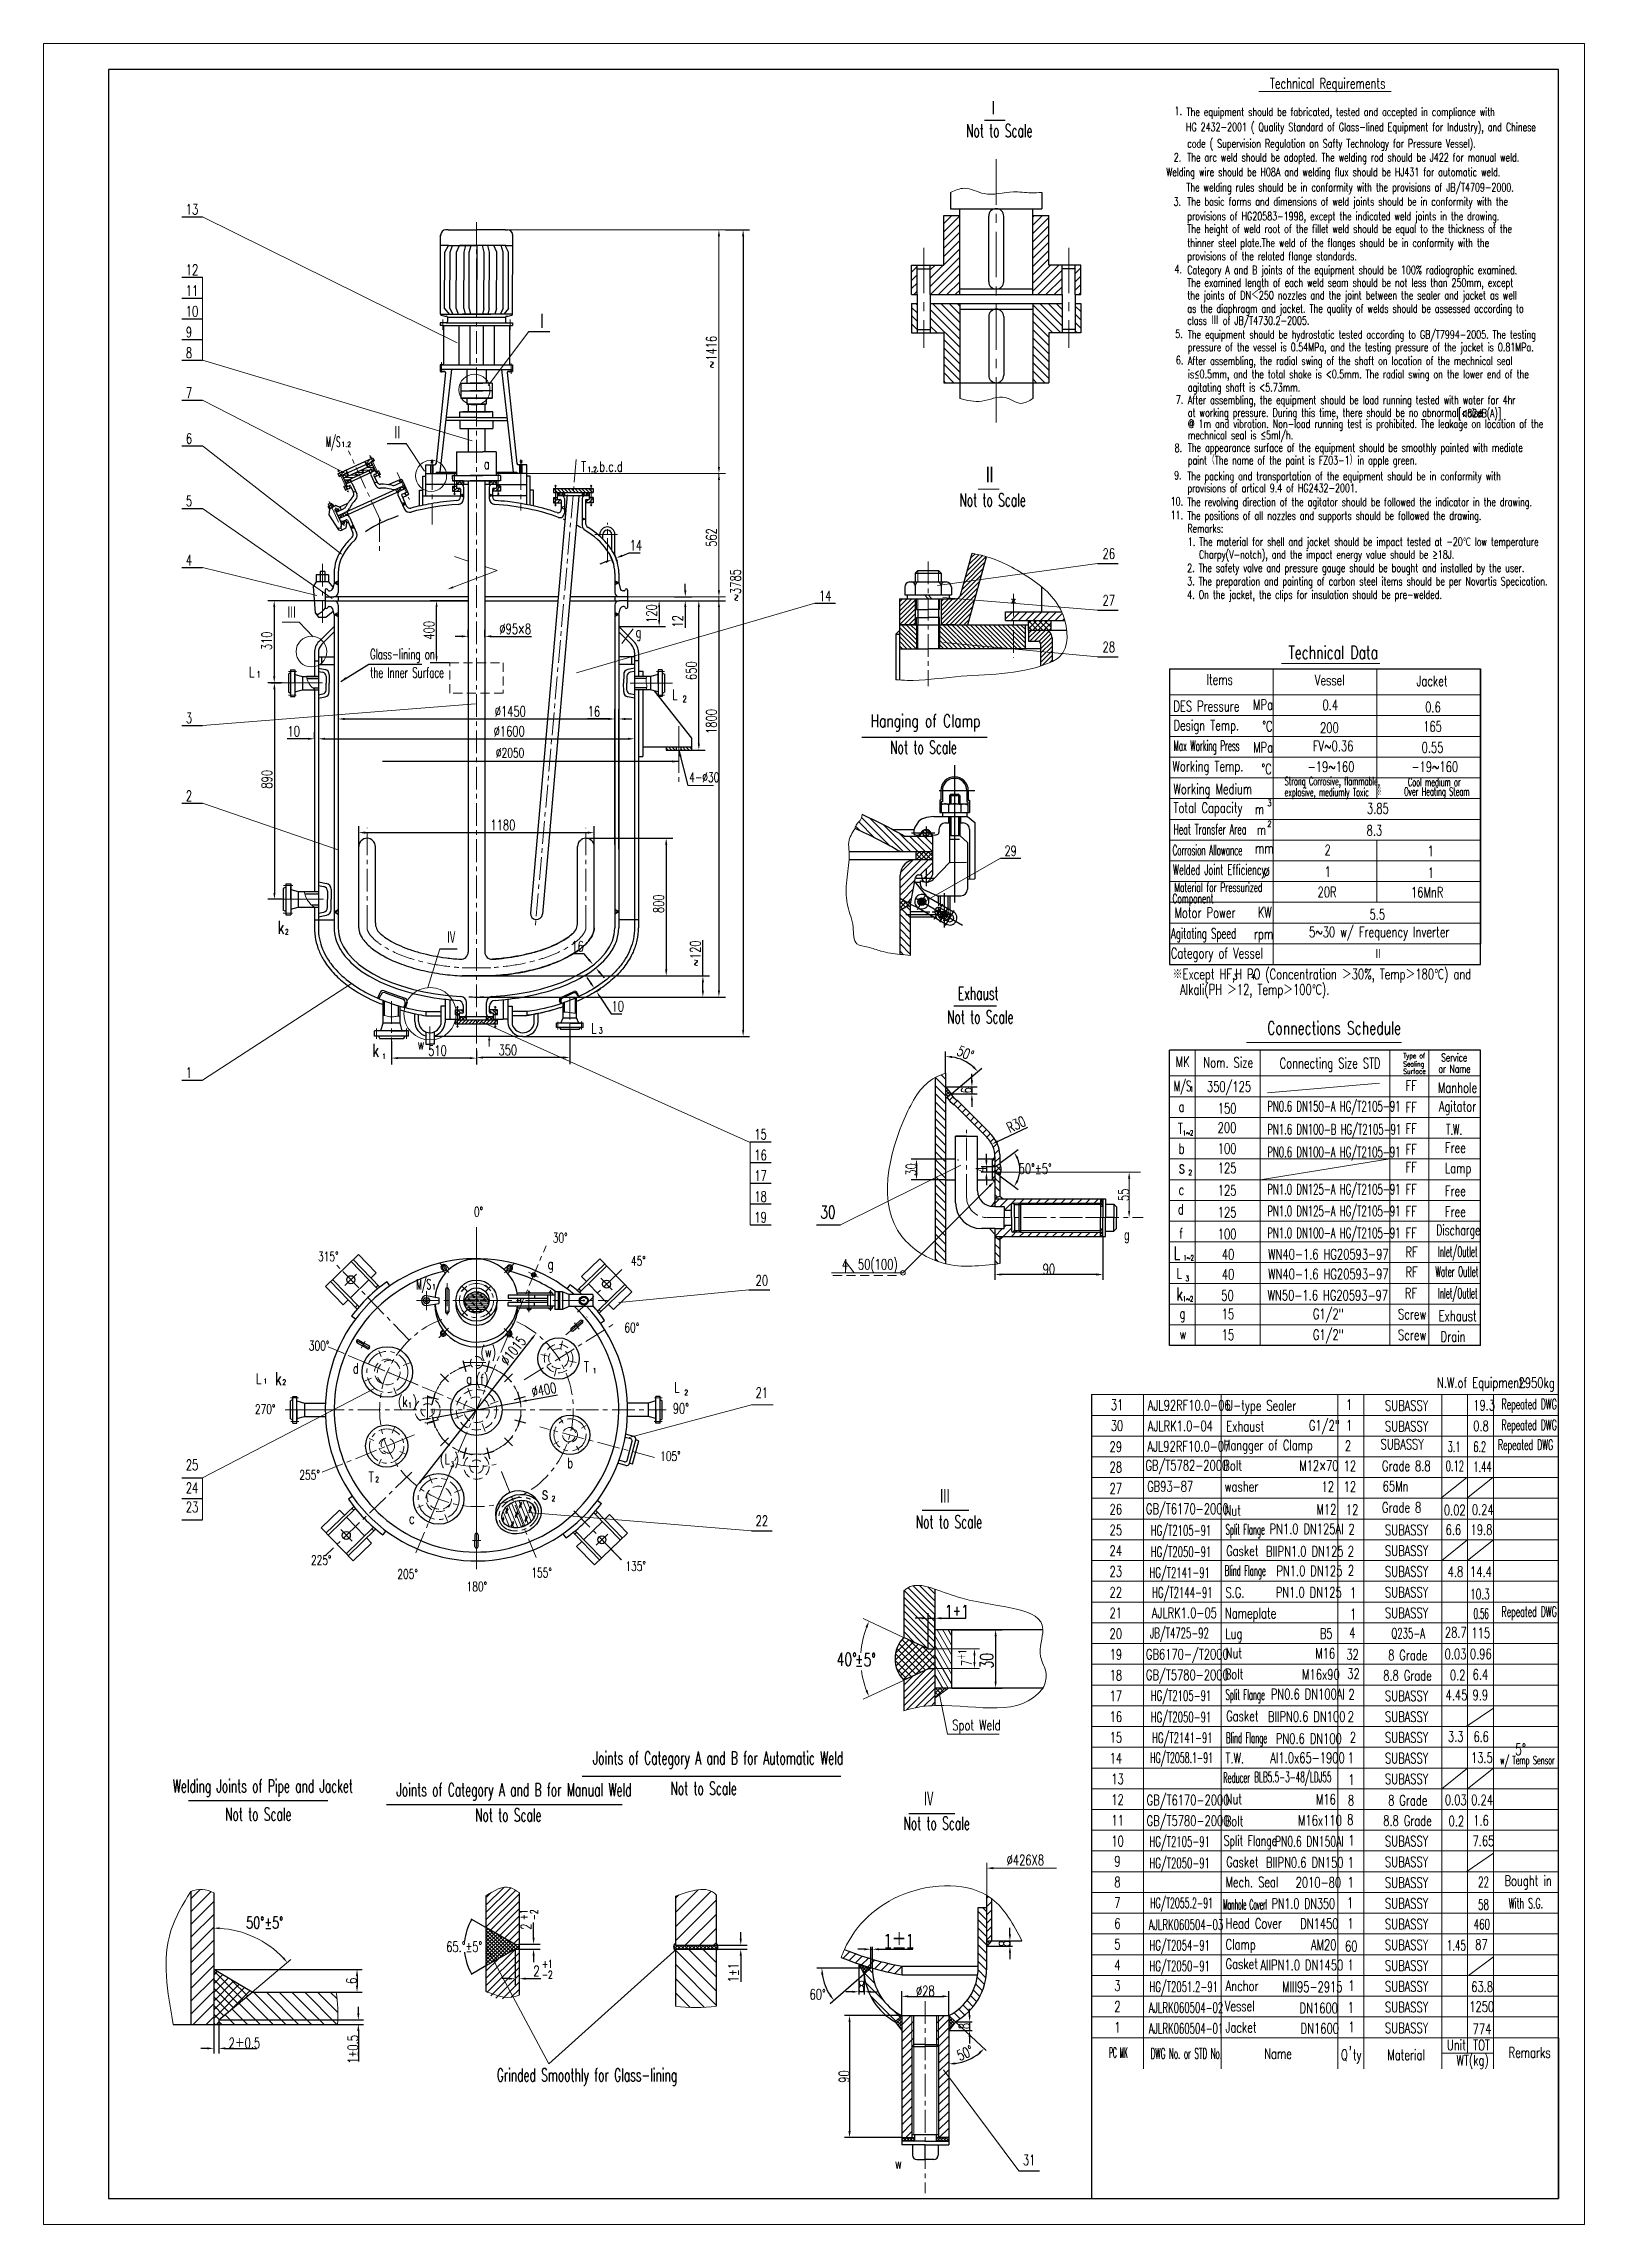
# Model space of a CAD drawing. Extents: x 0 to 594, y 0 to 841.
import ezdxf
from ezdxf.enums import TextEntityAlignment as Align

# ---------------------------------------------------------------- set-up
doc = ezdxf.new("R2010")
doc.units = 0
doc.header["$LTSCALE"] = 7
doc.header["$MEASUREMENT"] = 0
for name, pattern in [('CENTER', [2, 1.25, -0.25, 0.25, -0.25]), ('CENTERX2', [101.6, 63.5, -12.7, 12.7, -12.7]), ('DASHED', [0.75, 0.5, -0.25]), ('HIDDEN', [0.375, 0.25, -0.125]), ('PHANTOM', [2.5, 1.25, -0.25, 0.25, -0.25, 0.25, -0.25])]:
    doc.linetypes.add(name, pattern=pattern)
doc.layers.get('0').update_dxf_attribs({"linetype": 'CONTINUOUS', "lineweight": 30})
doc.layers.get('DEFPOINTS').update_dxf_attribs({"color": 2, "linetype": 'DASHED', "lineweight": 13})
for name, color, linetype, lineweight in [('-', 6, 'CONTINUOUS', 18), ('CEN', 1, 'CENTER', 13), ('DASH', 2, 'DASHED', 13), ('DIM', 4, 'CONTINUOUS', 13), ('FULL', 7, 'CONTINUOUS', 30), ('MAIN', 7, 'CONTINUOUS', 30), ('TEXT', 7, 'CONTINUOUS', 30), ('THIN', 3, 'CONTINUOUS', 13), ('斜线', 6, 'CONTINUOUS', 13)]:
    doc.layers.add(name, color=color, linetype=linetype, lineweight=lineweight)
for name, color, linetype in [('CENTER', 1, 'CENTER'), ('HIDDEN', 5, 'HIDDEN'), ('PHANTOM', 6, 'PHANTOM')]:
    doc.layers.add(name, color=color, linetype=linetype)
doc.styles.add('HZ3', font='romans.shx', dxfattribs={"width": 0.7, "height": 3, "bigfont": 'hztxt.shx'})
doc.styles.add('HZ4', font='romans.shx', dxfattribs={"width": 0.7, "height": 4, "bigfont": 'hztxt.shx'})
doc.styles.add('HZ5', font='romans.shx', dxfattribs={"width": 0.7, "height": 5, "bigfont": 'hztxt.shx'})
doc.styles.add('HZ6', font='romans.shx', dxfattribs={"width": 0.7, "height": 6, "bigfont": 'hztxt.shx'})
doc.styles.add('RMO3', font='romans.shx', dxfattribs={"width": 0.7, "height": 3})
doc.styles.add('RMO4', font='romans.shx', dxfattribs={"width": 0.7, "height": 4})
doc.styles.add('RMO5', font='romans.shx', dxfattribs={"width": 0.7, "height": 5})
doc.styles.get("Standard").update_dxf_attribs({"font": 'SIMFANG.TTF', "width": 0.7, "height": 6})
doc.dimstyles.get("Standard").update_dxf_attribs({"dimtxt": 0.18, "dimasz": 0.18, "dimexe": 0.18, "dimexo": 0.0625, "dimgap": 0.09, "dimtad": 0, "dimtih": 1, "dimtoh": 1, "dimdec": 4, "dimzin": 0, "dimdsep": 46, "dimtxsty": 'Standard', "dimcen": 0.09, "dimadec": 0, "dimazin": 0, "dimtfac": 1, "dimtdec": 4, "dimtofl": 0, "dimtmove": 0, "dimatfit": 3, "dimfxl": 0, "dimtolj": 1, "dimtzin": 0, "dimarcsym": 0})
doc.dimstyles.new('STANDARD$2', dxfattribs={"dimtxt": 0.18, "dimasz": 2.5, "dimexe": 2.5, "dimexo": 0.0625, "dimgap": 0.9, "dimtad": 1, "dimtih": 1, "dimdec": 0, "dimzin": 0, "dimdsep": 46, "dimtxsty": 'HZ5', "dimcen": 0.09, "dimadec": 0, "dimazin": 0, "dimtol": 1, "dimtfac": 2, "dimtdec": 0, "dimtofl": 0, "dimtmove": 0, "dimatfit": 0, "dimfxl": 0, "dimtolj": 1, "dimtzin": 0, "dimarcsym": 0})
pattern_1 = [(135, (19.6307, 139.3823), (-0.6734323, -0.6734323), [])]
pattern_2 = [(135, (19.6307, 139.3823), (-0.6734323, -0.6734323), []), (225, (19.6307, 139.3823), (0.6734323, -0.6734323), [])]
pattern_3 = [(45, (19.6307, 139.3823), (-0.6734323, 0.6734323), [])]
pattern_4 = [(45, (-216.7585, -396.64), (-1.609318, 1.609318), [])]
pattern_5 = [(45, (3.9279, -203.98956), (-0.6187184, 0.6187184), []), (135, (3.9279, -203.98956), (-0.6187184, -0.6187184), [])]
pattern_6 = [(45, (-9.0773, 93.9924), (-0.8838835, 0.8838835), [])]
pattern_7 = [(135, (-9.0773, 93.9924), (-0.8838835, -0.8838835), [])]
pattern_8 = [(135, (-18.6492, 339.1518), (-1.414214, -1.414214), [])]
pattern_9 = [(135, (-18.6492, 339.1518), (-0.8838835, -0.8838835), []), (225, (-18.6492, 339.1518), (0.8838835, -0.8838835), [])]
pattern_10 = [(135, (-18.64924, 339.15175), (-0.3535534, -0.3535534), [])]

msp = doc.modelspace()

# ---------------------------------------------------------------- texts
at = {"layer": '-', "style": 'RMO4', "width": 0.7}
for s, p in [('3.85', (510.19942, 544.02454)), ('20R', (491.14061, 511.83446))]:
    msp.add_text(s, height=4, dxfattribs=at).set_placement(p)
at = {"color": 3, "style": 'HZ4'}
for s, height, width, p in [('SUBASSY', 4, 0.7, (515.43959, 298.87266)), ('Hangger of Clamp', 3.96, 0.7, (454.94621, 298.5594)), ('Grade 8.8', 4, 0.7, (515.99329, 290.49956)), ('Repeated DWG', 4, 0.55, (560.69163, 298.65579)), ('Grade 8', 4, 0.7, (515.99329, 274.49956))]:
    msp.add_text(s, height=height, dxfattribs=dict(at, width=width)).set_placement(p)
at = {"layer": 'DIM'}
for s, height, style, width, p in [('Technical Requirements ', 4, 'HZ5', 0.7, (472.77623, 823.67285)), ('I', 5, 'HZ5', 0.7, (365.46215, 813.77918)), ('1.', 3.2, 'RMO4', 0.7, (436.00179, 813.45195)), ('The equipment should be fabricated, tested and accepted in compliance with ', 3.2, 'HZ5', 0.7, (440.65735, 813.09801)), ('HG 2432-2001 ( Quality Standard of Glass-lined Equipment for Industry), and Chinese ', 3.2, 'HZ5', 0.7, (440.40049, 807.23134)), ('code ( Supervision Regulation on Safty Technology for Pressure Vessel). ', 3.2, 'HZ5', 0.7, (440.9142, 800.88715)), ('                                                                                                                        Welding wire should be H08A and welding flux should be HJ431 for automatic weld.', 3.2, 'HZ5', 0.7, (232.47938, 789.88959)), ('2.', 3.2, 'RMO4', 0.7, (435.69766, 795.53679)), ('The arc weld should be adopted. The welding rod should be J422 for manual weld.', 3.2, 'HZ5', 0.7, (440.9142, 795.53683)), ('The welding rules should be in conformity with the provisions of JB/T4709-2000.', 3.2, 'HZ5', 0.7, (440.55512, 783.98566)), ('13', 4, 'RMO4', 0.7, (54.82521, 775.11138)), ('3.', 3.2, 'RMO4', 0.7, (435.60487, 778.49854)), ('The basic forms and dimensions of weld joints should be in conformity with the ', 3.2, 'HZ5', 0.7, (440.9142, 778.51542)), ('provisions of HG20583-1998, except the indicated weld joints in the drawing.', 3.2, 'HZ5', 0.7, (440.9142, 772.86818)), ('The height of weld root of the fillet weld should be equal to the thickness of the', 3.2, 'HZ5', 0.7, (440.9142, 767.99102)), ('thinner steel plate.The weld of the flanges should be in conformity with the', 3.2, 'HZ5', 0.7, (440.9142, 762.60047)), ('provisions of the related flange standards.', 3.2, 'HZ5', 0.7, (440.9142, 757.46662)), ('12', 4, 'RMO4', 0.7, (54.82521, 751.76396)), ('4.', 3.2, 'RMO4', 0.7, (435.97333, 752.46842)), ('The examined length of each weld seam should be not less than 250mm, except', 3.2, 'HZ5', 0.7, (440.9142, 747.243)), ('Category A and B joints of the equipment should be 100% radiographic examined. ', 3.2, 'HZ5', 0.7, (440.9142, 752.12016)), ('11', 4, 'RMO4', 0.7, (54.82521, 743.76396)), ('the joints of DN＜250 nozzles and the joint between the sealer and jacket as well', 3.2, 'HZ5', 0.7, (440.9142, 742.36584)), ('as the diaphragm and jacket. The quality of welds should be assessed according to', 3.2, 'HZ5', 0.7, (440.9142, 737.23198)), ('9', 4, 'RMO4', 0.7, (54.82521, 727.76396)), ('10', 4, 'RMO4', 0.7, (54.82521, 735.76396)), ('class Ⅲ of JB/T4730.2-2005.', 3.2, 'HZ5', 0.7, (440.9142, 732.61151)), ('8', 4, 'RMO4', 0.7, (54.82521, 719.76396)), ('5.', 3.2, 'RMO4', 0.7, (436.27987, 727.47276)), ('The equipment should be hydrostatic tested according to GB/T7994-2005. The testing ', 3.2, 'HZ5', 0.7, (441.13776, 727.22244)), ('pressure of the vessel is 0.54MPa, and the testing pressure of the jacket is 0.81MPa.', 3.2, 'HZ5', 0.7, (441.13776, 722.34527)), ('6.', 3.2, 'RMO4', 0.7, (436.51006, 717.33453)), ('After assembling, the radial swing of the shaft on location of the mechnical seal ', 3.2, 'HZ5', 0.7, (441.13776, 717.09975)), ('is≤0.5mm, and the total shake is <0.5mm. The radial swing on the lower end of the ', 3.2, 'HZ5', 0.7, (441.13776, 711.9659)), ('7', 4, 'RMO4', 0.7, (54.82521, 704.3282)), ('agitating shaft is <5.73mm.', 3.2, 'HZ5', 0.7, (441.13776, 706.83205)), ('7.', 3.2, 'RMO4', 0.7, (436.49936, 702.12955)), ('After assembling, the equipment should be load running tested with water for 4hr', 3.2, 'HZ5', 0.7, (441.13776, 701.97693)), ('at working pressure. During this time, there should be no abnormal noise', 3.2, 'HZ5', 0.7, (441.13776, 697.09976)), (' [<82dB(A)]', 3.2, 'HZ5', 0.68, (543.86356, 696.89031)), ('6', 4, 'RMO4', 0.7, (54.82521, 686.69724)), ('M/S', 4, 'RMO4', 0.5, (108.81184, 685.43921)), ('@ 1m and vibration. Non-load running test is prohibited. The leakage on location of the ', 3.2, 'HZ5', 0.7, (441.13776, 692.78323)), ('mechnical seal is ≤5ml/h.', 3.2, 'HZ5', 0.7, (441.13776, 688.41945)), ('1.2', 2, 'RMO3', 0.7, (114.81544, 685.43921)), ('8.', 3.2, 'RMO4', 0.7, (436.03094, 683.49882)), ('The appearance surface of the equipment should be smoothly painted with mediate', 3.2, 'HZ5', 0.7, (441.13776, 683.58953)), ('paint（The name of the paint is FZ03-1）in apple green.', 3.2, 'HZ5', 0.7, (441.13776, 678.71237)), ('a', 4, 'RMO4', 0.7, (169.68692, 676.89551)), ('T  .b.c.d', 4, 'RMO4', 0.7, (207.22939, 675.90933)), ('1.2', 2, 'RMO3', 0.7, (209.65051, 675.73667)), ('II', 6, 'HZ6', 0.7, (363.26589, 671.84782)), ('9.', 3.2, 'RMO4', 0.7, (435.83088, 672.96742)), ('The packing and transportation of the equipment should be in conformity with ', 3.2, 'HZ5', 0.7, (440.93771, 672.62077)), ('5', 4, 'RMO4', 0.7, (54.82521, 662.59697)), ('10.', 3.2, 'RMO4', 0.7, (434.48175, 662.8822)), ('The revolving direction of the agitator should be followed the indicator in the drawing. ', 3.2, 'HZ5', 0.7, (440.93771, 662.65699)), ('provisions of artical 9.4 of HG2432-2001.', 3.2, 'HZ5', 0.7, (440.93771, 668.0003)), ('11.', 3.2, 'RMO4', 0.7, (434.48175, 657.58964)), ('The positions of all nozzles and supports should be followed the drawing.', 3.2, 'HZ5', 0.7, (440.93771, 657.36443)), ('Remarks:', 3.2, 'HZ5', 0.7, (440.93771, 652.426)), ('1. The material for shell and jacket should be impact tested at -20℃ low temperature  ', 3.2, 'HZ5', 0.7, (441.14244, 647.31074)), ('4', 4, 'RMO4', 0.7, (54.82521, 639.79702)), ('26', 4, 'RMO4', 0.7, (408.24522, 642.31055)), ('2. The safety valve and pressure gauge should be bought and installed by the user.', 3.2, 'HZ5', 0.7, (440.88925, 637.20816)), ('   Charpy(V-notch), and the impact energy value should be ≥18J. ', 3.2, 'HZ5', 0.7, (440.42832, 642.38204)), ('3. The preparation and painting of carbon steel items should be per Novartis Specication.', 3.2, 'HZ5', 0.7, (440.88925, 632.07554)), ('Ⅲ', 5, 'HZ5', 0.7, (93.80351, 619.11927)), ('14', 4, 'RMO4', 0.7, (298.92826, 626.03172)), ('27', 4, 'RMO4', 0.7, (408.24522, 624.32969)), ('4. On the jacket, the clips for insulation should be pre-welded. ', 3.2, 'HZ5', 0.7, (440.88925, 626.90747)), ('Glass-lining on', 4, 'HZ4', 0.6, (125.85226, 603.55673)), ('28', 4, 'RMO4', 0.7, (408.24522, 606.34882)), ('Technical Data', 5, 'HZ5', 0.7, (479.94169, 603.69844)), ('L', 4, 'RMO4', 0.7, (79.20026, 596.61073)), ('1', 2.4, 'RMO4', 0.7, (82.05734, 596.57344)), ('the Inner Surface', 4, 'HZ4', 0.6, (125.85226, 596.4541)), ('Items', 4, 'HZ4', 0.7, (448.29302, 593.77973)), ('Vessel', 4, 'HZ4', 0.7, (490.08456, 593.52748)), ('Jacket', 4, 'HZ4', 0.7, (529.25816, 593.21291)), ('L', 4, 'RMO4', 0.7, (242.30411, 587.87098)), ('2', 2.4, 'RMO4', 0.7, (246.32479, 587.05881)), ('3', 4, 'RMO4', 0.7, (54.82521, 578.90376)), ('DES Pressure', 4, 'HZ4', 0.7, (435.56392, 583.48853)), ('Design Temp.', 4, 'HZ4', 0.7, (435.58515, 576.12806)), ('MPa', 4, 'RMO4', 0.7, (466.27938, 584.10074)), ('0.4', 4, 'RMO4', 0.7, (493.01927, 583.96305)), ('0.6', 4, 'RMO4', 0.7, (532.61938, 583.15262)), ('Max Working Press', 4, 'HZ4', 0.5, (435.58622, 568.24836)), ('%%dC', 4, 'RMO4', 0.7, (469.84068, 575.72988)), ('FV~0.36', 4, 'RMO4', 0.7, (489.33409, 568.13086)), ('200', 4, 'RMO4', 0.7, (492.09866, 575.14564)), ('165', 4, 'RMO4', 0.7, (531.86276, 575.66428)), ('%%c2050', 3.657143, 'RMO4', 0.7, (174.34384, 565.66461)), ('Working Temp.', 4, 'HZ4', 0.7, (435.18817, 560.33573)), ('MPa', 4, 'RMO4', 0.7, (466.32954, 567.62135)), ('-19~160', 4, 'RMO4', 0.7, (487.33619, 560.12188)), ('-19~160', 4, 'RMO4', 0.7, (527.33619, 560.12188)), ('0.55', 4, 'RMO4', 0.7, (531.26491, 567.55752)), ('4-%%c30', 3.657143, 'RMO4', 0.7, (248.87997, 556.23478)), ('Working Medium', 4, 'HZ4', 0.7, (435.58728, 551.5805)), ('%%dC', 4, 'RMO4', 0.7, (469.53917, 559.25673)), ('Strong Corrosive, flammable, ', 3.2, 'HZ4', 0.55, (478.45484, 554.99371)), ('Cool medium or ', 3.2, 'HZ4', 0.55, (525.98631, 554.65014)), ('2', 4, 'RMO4', 0.7, (54.82521, 548.9126)), ('Total Capacity', 4, 'HZ4', 0.7, (435.58622, 544.30239)), ('3', 2.4, 'RMO4', 0.7, (471.78755, 546.91637)), ('explosive, mediumly Toxic  ※', 3.2, 'HZ4', 0.55, (478.45484, 550.72354)), ('Over Heating Steam', 3.2, 'HZ4', 0.55, (524.5081, 550.95865)), ('Heat Transfer Area', 4, 'HZ4', 0.55, (435.58515, 536.0224)), ('m', 4, 'RMO4', 0.7, (466.95752, 543.79021)), ('m', 4, 'RMO4', 0.7, (467.71258, 535.83138)), ('2', 2.4, 'RMO4', 0.7, (471.78755, 538.91637)), ('8.3', 4, 'RMO4', 0.7, (510.04404, 535.56362)), ('29', 3.96, 'RMO4', 0.7, (370.42501, 527.72199)), ('Corrosion Allowance', 4, 'HZ4', 0.5, (435.27187, 527.97962)), ('mm', 4, 'RMO4', 0.7, (467.02511, 528.64562)), ('2', 4, 'RMO4', 0.7, (493.81721, 528.07192)), ('1', 4, 'RMO4', 0.7, (533.55912, 527.67047)), ('Welded Joint Efficiency', 4, 'HZ4', 0.58, (435.3532, 520.43688)), ('%%c', 4, 'RMO4', 0.7, (470.31307, 519.46642)), ('1', 4, 'RMO4', 0.7, (493.85151, 519.70816)), ('1', 4, 'RMO4', 0.7, (533.65441, 519.30326)), ('         Component', 3.5, 'HZ4', 0.6, (421.09174, 509.57509)), ('Material for Pressurized', 3.5, 'HZ4', 0.6, (435.93608, 513.84527)), ('16MnR', 4, 'RMO4', 0.7, (527.18071, 511.74152)), ('Motor Power', 4, 'HZ4', 0.7, (435.98321, 503.86521)), ('KW', 4, 'RMO4', 0.7, (468.08514, 504.04797)), ('5.5', 4, 'RMO4', 0.7, (511.1797, 503.20775)), ('k', 5, 'HZ5', 0.7, (90.26105, 497.70081)), ('2', 2, 'HZ3', 0.7, (93.03698, 497.49506)), ('Ⅳ', 5, 'HZ5', 0.7, (155.2717, 493.7553)), ('Agitating Speed', 4, 'HZ4', 0.6, (434.65904, 495.86521)), ('rpm', 4, 'RMO4', 0.7, (466.61368, 495.65202)), ('5~30 w/ Frequency Inverter', 4, 'RMO4', 0.7, (487.85649, 496.39999)), ('Category of Vessel', 4, 'HZ4', 0.7, (434.55892, 488.23782)), ('Ⅱ', 4, 'HZ4', 0.7, (512.6394, 487.96983)), ('※Except HF,H PO (Concentration ＞30%, Temp＞180℃) and', 4, 'HZ4', 0.7, (435.29656, 480.15859)), ('3', 2, 'HZ4', 0.7, (458.78605, 480.08031)), ('4', 2, 'HZ4', 0.7, (465.54217, 480.16008)), (' Alkali(PH ＞12, Temp＞100℃).', 4, 'HZ4', 0.7, (436.21888, 474.22167)), ('L', 4, 'RMO4', 0.7, (211.12098, 459.26757)), ('Connections Schedule', 5, 'HZ5', 0.7, (471.73452, 458.88844)), ('k', 5, 'HZ5', 0.7, (126.72731, 450.25072)), ('w', 4, 'RMO4', 0.7, (144.17205, 453.14522)), ('f', 4, 'RMO4', 0.7, (171.1051, 454.2111)), ('3', 2.4, 'RMO4', 0.7, (213.97806, 459.23029)), ('1', 4, 'RMO4', 0.7, (54.82521, 442.16096)), ('1', 2, 'HZ3', 0.7, (130.52119, 449.4927)), ('MK', 4, 'HZ4', 0.7, (436.43806, 446.37479)), ('Nom. Size', 4, 'HZ4', 0.7, (447.12204, 446.09534)), ('Connecting Size STD', 4, 'HZ4', 0.7, (476.5371, 445.81589)), ('Type of', 2, 'HZ4', 0.7, (524.13894, 449.69513)), ('Sealing', 2, 'HZ4', 0.7, (524.13894, 446.47214)), ('or Name', 3, 'HZ4', 0.7, (537.76813, 444.11996)), ('Service', 3, 'HZ4', 0.7, (538.80846, 448.48659)), ('M/S', 4, 'RMO4', 0.6, (435.73178, 437.01627)), ('1', 2, 'RMO3', 0.7, (441.86213, 436.80201)), (' 350/125', 4, 'RMO4', 0.7, (446.56084, 436.8009)), ('Surface', 2, 'HZ4', 0.7, (524.13894, 443.66502)), ('FF', 4, 'HZ4', 0.7, (525.04468, 437.12955)), ('Manhole', 4, 'HZ4', 0.7, (537.52018, 436.39506)), ('a', 4, 'RMO4', 0.7, (437.57363, 429.06598)), ('150', 4, 'RMO4', 0.7, (452.68655, 428.37659)), ('PN0.6 DN150-A HG/T2105-91', 4, 'RMO4', 0.6, (471.7547, 429.20176)), ('FF', 4, 'HZ4', 0.7, (525.04468, 428.75353)), ('Agitator', 4, 'HZ4', 0.7, (537.90925, 429.17041)), ('15', 4, 'RMO4', 0.7, (274.02109, 418.38839)), ('T', 4, 'RMO4', 0.7, (437.30974, 420.61511)), ('1~2', 2, 'RMO4', 0.6, (439.19816, 419.90716)), ('200', 4, 'RMO4', 0.7, (452.61658, 420.96928)), ('PN1.6 DN100-B HG/T2105-91', 4, 'RMO4', 0.6, (471.7547, 420.31047)), ('FF', 4, 'HZ4', 0.7, (525.04468, 420.56325)), ('T.W.', 4, 'HZ4', 0.6, (540.71317, 420.2871)), ('16', 4, 'RMO4', 0.7, (274.02109, 410.38839)), ('b', 4, 'RMO4', 0.7, (437.59398, 412.89138)), ('100', 4, 'RMO4', 0.7, (452.68655, 412.89911)), ('PN0.6 DN100-A HG/T2105-91', 4, 'RMO4', 0.6, (471.7547, 411.55058)), ('FF', 4, 'HZ4', 0.7, (525.04468, 412.54137)), ('Free', 4, 'HZ4', 0.7, (540.23782, 413.23776)), ('17', 4, 'RMO4', 0.7, (274.02109, 402.38839)), ('s', 5, 'RMO5', 0.7, (437.54061, 405.31663)), ('2', 2, 'RMO5', 0.7, (441.33563, 404.62737)), ('125', 4, 'RMO4', 0.7, (452.68655, 405.3672)), ('FF', 4, 'HZ4', 0.7, (525.04468, 405.69585)), ('Lamp', 4, 'HZ4', 0.7, (540.23782, 405.34669)), ('18', 4, 'RMO4', 0.7, (274.02109, 394.38839)), ('c', 4, 'RMO4', 0.7, (437.57363, 397.01017)), ('125', 4, 'RMO4', 0.7, (452.68655, 396.73073)), ('PN1.0 DN125-A HG/T2105-91', 4, 'RMO4', 0.6, (471.7547, 397.19614)), ('FF', 4, 'HZ4', 0.7, (525.04468, 397.10767)), ('Free', 4, 'HZ4', 0.7, (540.23782, 396.55279)), ('0%%d', 3.657143, 'RMO4', 0.7, (165.87871, 388.69279)), ('19', 4, 'RMO4', 0.7, (274.02109, 386.38839)), ('30', 4.875021, 'RMO4', 0.7, (299.44396, 387.95929)), ('d', 4, 'RMO4', 0.7, (437.29102, 389.48853)), ('125', 4, 'RMO4', 0.7, (452.68655, 388.32355)), ('PN1.0 DN125-A HG/T2105-91', 4, 'RMO4', 0.6, (471.7547, 388.75928)), ('FF', 4, 'HZ4', 0.7, (525.04468, 388.70049)), ('Free', 4, 'HZ4', 0.7, (540.23782, 388.55279)), ('30%%d', 3.657143, 'RMO4', 0.7, (196.29142, 378.66759)), ('f', 4, 'RMO4', 0.7, (437.85623, 380.15825)), ('100', 4, 'RMO4', 0.7, (452.68655, 379.91637)), ('PN1.0 DN100-A HG/T2105-91', 4, 'RMO4', 0.6, (471.7547, 380.3521)), ('FF', 4, 'HZ4', 0.7, (525.04468, 380.29331)), ('Discharge', 4, 'HZ4', 0.65, (536.93968, 381.48376)), ('315%%d', 3.657143, 'RMO4', 0.7, (105.78324, 371.43784)), ('45%%d', 3.657143, 'RMO4', 0.7, (226.43153, 369.75325)), ('L', 5, 'RMO5', 0.7, (435.62051, 372.10432)), ('1~2', 2, 'RMO4', 0.6, (439.41554, 371.75969)), ('40', 4, 'RMO4', 0.7, (454.23801, 372.07549)), ('WN40-1.6 HG20593-97', 4, 'RMO4', 0.7, (472.08506, 372.15036)), ('RF', 4, 'HZ4', 0.7, (525.04468, 372.95115)), ('Inlet/Outlet', 4, 'HZ4', 0.5, (537.60397, 373.1032)), ('M/S', 4, 'RMO4', 0.5, (143.72597, 360.53977)), ('1', 2, 'RMO3', 0.7, (149.72957, 360.53977)), ('20', 4, 'RMO4', 0.7, (274.50567, 362.03098)), ('L', 4, 'RMO4', 0.7, (436.72581, 364.81358)), ('3', 2, 'RMO4', 0.7, (440.17584, 363.7797)), ('40', 4, 'RMO4', 0.7, (454.23801, 364.38516)), ('WN40-1.6 HG20593-97', 4, 'RMO4', 0.7, (472.08506, 364.48696)), ('RF', 4, 'HZ4', 0.7, (525.04468, 365.26082)), ('Water Outlet', 4, 'HZ4', 0.5, (536.61085, 365.43399)), ('Inlet/Outlet', 4, 'HZ4', 0.5, (537.60397, 357.1032)), ('k', 5, 'RMO5', 0.7, (436.70739, 356.25179)), ('1~2', 2, 'RMO4', 0.6, (439.19816, 355.90716)), ('50', 4, 'RMO4', 0.7, (454.02063, 356.22296)), ('WN50-1.6 HG20593-97', 4, 'RMO4', 0.7, (471.86768, 356.29783)), ('G1/2"', 4, 'RMO4', 0.7, (489.31256, 349.08446)), ('RF', 4, 'HZ4', 0.7, (524.8273, 357.09862)), ('60%%d', 3.657143, 'RMO4', 0.7, (223.88928, 344.00224)), ('g', 4, 'RMO4', 0.7, (437.94314, 349.33219)), ('15', 4, 'RMO4', 0.7, (454.21336, 349.04543)), ('15', 4, 'RMO4', 0.7, (454.21336, 341.04543)), ('G1/2"', 4, 'RMO4', 0.7, (489.31256, 341.08446)), ('Screw', 4, 'HZ4', 0.7, (522.16033, 348.99769)), ('Screw', 4, 'HZ4', 0.7, (522.16033, 340.99769)), ('Exhaust', 4, 'HZ4', 0.7, (537.84505, 348.38335)), ('300%%d', 3.657143, 'RMO4', 0.7, (102.2346, 337.0326)), ('w', 4, 'RMO4', 0.7, (437.94314, 341.33219)), ('Drain', 4, 'HZ4', 0.7, (538.58067, 340.38376)), ('L', 4, 'RMO4', 0.7, (81.88942, 324.14939)), ('k', 5, 'HZ5', 0.7, (89.16512, 323.65308)), ('T', 4, 'RMO4', 0.7, (208.32266, 328.7123)), ('1', 2, 'RMO5', 0.7, (211.66726, 328.25336)), ('1', 2, 'RMO4', 0.7, (84.76586, 324.26199)), ('2', 2, 'HZ5', 0.7, (92.01557, 323.77367)), ('(k )', 4, 'RMO4', 0.7, (136.61787, 315.31322)), ('L', 4, 'RMO4', 0.7, (243.06491, 320.84109)), ('2', 2, 'RMO4', 0.7, (246.99663, 319.80721)), ('21', 4, 'RMO4', 0.7, (274.50567, 318.76618)), ('N.W.of Equipment:', 4, 'HZ4', 0.7, (537.18651, 322.62163)), ('2950kg', 4, 'HZ4', 0.7, (568.64085, 322.56997)), ('270%%d', 3.657143, 'RMO4', 0.7, (81.44908, 312.55189)), ('1', 2, 'HZ5', 0.7, (140.45148, 314.94237)), ('90%%d', 4, 'RMO4', 0.7, (242.55208, 312.66218)), ('31', 4, 'RMO4', 0.7, (411.40874, 314.058)), ('AJL92RF10.0-06', 4, 'HZ4', 0.7, (425.70249, 313.90594)), ('U-type Sealer', 4, 'HZ4', 0.7, (455.93211, 313.81585)), ('1', 4, 'RMO4', 0.7, (502.09774, 314.11228)), ('SUBASSY', 4, 'HZ4', 0.7, (517.14698, 313.78733)), ('19.3', 4, 'RMO4', 0.7, (551.15472, 313.91059)), ('Repeated DWG', 4, 'HZ4', 0.55, (562.07886, 314.32091)), ('30', 4, 'RMO4', 0.7, (411.40874, 306.01479)), ('AJLRK1.0-04', 4, 'HZ4', 0.7, (425.70249, 305.90594)), ('Exhaust', 4, 'HZ4', 0.7, (455.93211, 305.81585)), ('G1/2"', 4, 'RMO4', 0.7, (487.81089, 306.10551)), ('1', 4, 'RMO4', 0.7, (502.09774, 306.11228)), ('SUBASSY', 4, 'HZ4', 0.7, (517.14698, 305.78733)), ('0.8', 4, 'RMO4', 0.7, (551.15472, 305.91059)), ('Repeated DWG', 4, 'HZ4', 0.55, (562.07886, 306.32091)), ('25', 4, 'RMO4', 0.7, (54.82521, 290.91941)), ('(L )', 4, 'RMO4', 0.7, (152.83731, 293.13615)), ('105%%d', 3.657143, 'RMO4', 0.7, (237.68323, 294.42949)), ('29', 4, 'RMO4', 0.7, (410.95695, 297.89075)), ('GB/T5782-2000', 4, 'RMO4', 0.7, (424.77673, 290.70906)), ('AJL92RF10.0-07', 4, 'HZ4', 0.7, (425.55593, 298.06085)), ('M12×70', 4, 'HZ4', 0.7, (484.08822, 290.6495)), ('12', 4, 'RMO4', 0.7, (501.218, 290.50788)), ('2', 3.96, 'RMO4', 0.7, (501.69358, 298.291)), ('0.12', 4, 'RMO4', 0.587757, (540.53425, 290.47808)), ('3.1', 3.96, 'RMO4', 0.579114, (541.29158, 297.92416)), ('6.2', 3.96, 'RMO4', 0.579114, (551.19158, 297.92416)), ('24', 4, 'RMO4', 0.7, (54.82521, 282.04926)), ('255%%d', 3.657143, 'RMO4', 0.7, (98.59909, 287.2116)), ('T', 4, 'RMO4', 0.7, (125.3115, 286.19082)), ('2', 2, 'RMO5', 0.7, (127.863, 286.2601)), ('3', 2, 'RMO4', 0.7, (156.84177, 292.10227)), ('28', 4, 'RMO4', 0.7, (410.95695, 290.00987)), ('GB93-87', 4, 'RMO4', 0.7, (425.42448, 282.59897)), ('12', 4, 'RMO4', 0.7, (492.67489, 282.47929)), ('12', 4, 'RMO4', 0.7, (501.218, 282.50788)), ('65Mn', 4, 'RMO4', 0.7, (516.23717, 282.66834)), ('1.44', 4, 'RMO4', 0.587757, (551.1598, 290.17728)), ('23', 4, 'RMO4', 0.7, (54.82521, 274.65747)), ('s', 5, 'RMO5', 0.7, (192.01024, 279.55432)), ('2', 2, 'RMO5', 0.7, (195.80526, 278.86507)), ('27', 4, 'RMO4', 0.7, (410.95695, 281.78635)), ('26', 4, 'RMO4', 0.7, (410.95695, 273.78635)), ('GB/T6170-2000', 4, 'RMO4', 0.7, (424.96457, 273.95535)), ('M12', 4, 'RMO4', 0.7, (490.70039, 273.71783)), ('12', 4, 'RMO4', 0.7, (502.05989, 273.60608)), ('0.24', 4, 'RMO4', 0.7, (550.62236, 273.6248)), ('22', 4, 'RMO4', 0.7, (274.50567, 269.35028)), ('25', 4, 'RMO4', 0.7, (410.95695, 265.78635)), ('HG/T2105-91', 4, 'RMO4', 0.6, (426.81946, 265.64315)), ('Nut', 4, 'HZ4', 0.7, (455.23654, 273.31921)), ('Split Flange', 4, 'HZ4', 0.480397, (455.68295, 266.0066)), ('PN1.0 DN125AI', 4, 'HZ4', 0.7, (472.61945, 266.20752)), ('2', 4, 'RMO4', 0.7, (503.03912, 266.0966)), ('SUBASSY', 4, 'HZ4', 0.7, (517.14698, 265.78733)), ('0.02', 4, 'RMO4', 0.7, (539.8196, 273.4528)), ('6.6', 4, 'RMO4', 0.7, (540.50225, 265.88672)), ('19.8', 4, 'RMO4', 0.7, (550.11758, 265.88672)), ('24', 4, 'RMO4', 0.7, (410.95695, 257.78635)), ('HG/T2050-91', 4, 'RMO4', 0.6, (426.81946, 257.37374)), ('Gasket', 4, 'HZ4', 0.7, (455.90311, 257.78264)), ('BIIPN1.0 DN125', 4, 'RMO4', 0.7, (471.27419, 257.56691)), ('2', 4, 'RMO4', 0.7, (502.76606, 257.5596)), ('SUBASSY', 4, 'HZ4', 0.7, (517.14698, 257.78733)), ('225%%d', 3.657143, 'RMO4', 0.7, (103.04788, 254.33561)), ('205%%d', 3.657143, 'RMO4', 0.7, (136.35682, 249.00176)), ('155%%d', 3.657143, 'RMO4', 0.7, (188.02205, 249.50003)), ('135%%d', 3.657143, 'RMO4', 0.7, (224.28959, 252.02611)), ('23', 4, 'RMO4', 0.7, (410.95695, 249.78635)), ('HG/T2141-91', 4, 'RMO4', 0.6, (426.30836, 249.37374)), ('Blind Flange', 4, 'HZ4', 0.480397, (455.36784, 250.11693)), ('PN1.0 DN125', 4, 'HZ4', 0.7, (475.27475, 250.02824)), ('2', 4, 'RMO4', 0.7, (502.86096, 250.21061)), ('SUBASSY', 4, 'HZ4', 0.7, (517.14698, 249.78733)), ('4.8', 4, 'RMO4', 0.7, (541.30267, 249.7192)), ('14.4', 4, 'RMO4', 0.7, (549.95647, 249.7192)), ('180%%d', 3.657143, 'RMO4', 0.7, (163.0362, 244.13446)), ('22', 4, 'RMO4', 0.7, (410.95695, 241.78635)), ('HG/T2144-91', 4, 'RMO4', 0.6, (427.33891, 241.67619)), ('S.G.', 4, 'HZ4', 0.7, (455.61966, 241.66375)), ('PN1.0 DN125', 4, 'RMO4', 0.7, (475.02796, 241.73189)), ('1', 4, 'RMO4', 0.7, (503.61456, 241.55036)), ('SUBASSY', 4, 'HZ4', 0.7, (517.14698, 241.78733)), ('21', 4, 'RMO4', 0.7, (410.95695, 233.78635)), ('AJLRK1.0-05', 4, 'RMO4', 0.7, (427.2509, 233.81728)), ('Nameplate', 4, 'HZ4', 0.7, (455.42323, 233.71668)), ('1', 4, 'RMO4', 0.7, (503.61456, 233.32684)), ('SUBASSY', 4, 'HZ4', 0.7, (517.14698, 233.78733)), ('Repeated DWG', 4, 'HZ4', 0.55, (562.07886, 234.32091)), ('20', 4, 'RMO4', 0.7, (410.95695, 225.78635)), ('JB/T4725-92', 4, 'RMO4', 0.6, (426.51142, 226.03283)), ('Lug              B5', 4, 'HZ4', 0.7, (455.59507, 225.86105)), ('4', 4, 'RMO4', 0.7, (503.30803, 226.1316)), ('Q235-A', 4, 'RMO4', 0.6, (519.61125, 225.94744)), ('28.7', 4, 'RMO4', 0.7, (540.23087, 226.31441)), ('115', 4, 'RMO4', 0.7, (550.48208, 226.10554)), ('40°', 5, 'HZ5', 0.7, (305.7148, 215.38224)), ('±5°', 5, 'HZ5', 0.7, (312.78979, 215.2215)), ('19', 4, 'RMO4', 0.7, (410.95695, 217.78635)), ('GB6170-/T2000', 4, 'RMO4', 0.7, (424.96889, 217.88466)), ('Nut', 4, 'HZ4', 0.7, (455.68295, 218.32016)), ('M16', 4, 'RMO4', 0.7, (490.26582, 218.20027)), ('32', 4, 'RMO4', 0.7, (502.25954, 217.80223)), ('8 Grade', 4, 'RMO4', 0.7, (518.33829, 217.53027)), ('0.03', 4, 'RMO4', 0.7, (540.13338, 217.94211)), ('0.96', 4, 'RMO4', 0.7, (549.87145, 217.98014)), ('18', 4, 'RMO4', 0.7, (410.95695, 209.78635)), ('GB/T5780-2000', 4, 'RMO4', 0.7, (424.96889, 209.91148)), ('Bolt', 4, 'HZ4', 0.7, (455.36784, 210.21192)), ('M16x90', 4, 'RMO4', 0.7, (485.17126, 210.0786)), ('32', 4, 'RMO4', 0.7, (502.5988, 210.36494)), ('8.8 Grade', 4, 'RMO4', 0.7, (516.46017, 209.68666)), ('0.2', 4, 'RMO4', 0.7, (542.15213, 209.82044)), ('6.4', 4, 'RMO4', 0.7, (550.9291, 210.06307)), ('17', 4, 'RMO4', 0.7, (410.95695, 201.78635)), ('HG/T2105-91', 4, 'RMO4', 0.6, (426.81946, 201.91148)), ('Split Flange', 4, 'HZ4', 0.480397, (455.68295, 202.27493)), ('PN0.6 DN100AI', 4, 'HZ4', 0.7, (473.10832, 202.47585)), ('2', 4, 'RMO4', 0.7, (503.03912, 202.36494)), ('SUBASSY', 4, 'HZ4', 0.7, (517.14698, 201.78733)), ('4.45', 4, 'RMO4', 0.7, (540.50225, 202.15506)), ('9.9', 4, 'RMO4', 0.7, (550.89629, 202.15506)), ('Spot Weld', 4, 'HZ4', 0.7, (350.33163, 190.57435)), ('16', 4, 'RMO4', 0.7, (410.95695, 193.78635)), ('HG/T2050-91', 4, 'RMO4', 0.6, (426.81946, 193.64207)), ('Gasket', 4, 'HZ4', 0.7, (455.90311, 194.05097)), ('BIIPN0.6 DN100', 4, 'RMO4', 0.7, (472.0075, 193.83525)), ('2', 4, 'RMO4', 0.7, (502.76606, 193.82794)), ('SUBASSY', 4, 'HZ4', 0.7, (517.14698, 193.78733)), ('15', 4, 'RMO4', 0.7, (410.95695, 185.78635)), ('HG/T2141-91', 4, 'RMO4', 0.6, (427.33891, 185.67619)), ('Blind Flange', 4, 'HZ4', 0.480397, (455.88729, 185.64145)), ('PN0.6 DN100', 4, 'RMO4', 0.7, (475.06088, 185.3576)), ('2', 4, 'RMO4', 0.7, (503.55857, 185.85719)), ('SUBASSY', 4, 'HZ4', 0.7, (517.14698, 185.78733)), ('3.3', 4, 'RMO4', 0.7, (541.3999, 186.13375)), ('14', 4, 'RMO4', 0.7, (410.95695, 177.78635)), ('HG/T2058.1-91', 4, 'RMO4', 0.55, (426.61753, 177.96087)), ('T.W.', 4, 'HZ4', 0.7, (455.63548, 177.82723)), ('AI1.0x65-1900', 4, 'RMO4', 0.7, (472.92732, 177.91771)), ('1', 4, 'RMO4', 0.7, (502.76606, 177.92914)), ('SUBASSY', 4, 'HZ4', 0.7, (517.14698, 177.78733)), ('13.5', 4, 'RMO4', 0.7, (550.26844, 177.94522)), ('w/ Temp Sensor', 3.2, 'HZ4', 0.55, (561.49607, 177.42436)), ('13', 4, 'RMO4', 0.7, (411.64308, 169.78635)), ('Reducer', 4, 'HZ4', 0.480397, (454.73855, 170.31456)), ('1', 4, 'RMO4', 0.7, (502.98055, 169.5339)), ('SUBASSY', 4, 'HZ4', 0.7, (517.14698, 169.78733)), ('12', 4, 'RMO4', 0.7, (411.64308, 161.78635)), ('GB/T6170-2000', 4, 'RMO4', 0.7, (425.25089, 161.61633)), ('Nut', 4, 'HZ4', 0.7, (455.68295, 162.05182)), ('M16', 4, 'RMO4', 0.7, (490.51025, 161.93194)), ('8', 4, 'RMO4', 0.7, (502.82875, 161.5339)), ('8 Grade', 4, 'RMO4', 0.7, (518.33829, 161.53027)), ('0.03', 4, 'RMO4', 0.7, (540.19836, 161.67378)), ('0.24', 4, 'RMO4', 0.7, (550.36032, 161.7118)), ('11', 4, 'RMO4', 0.7, (411.64308, 153.78635)), ('GB/T5780-2000', 4, 'RMO4', 0.7, (425.25089, 153.64315)), ('Bolt', 4, 'HZ4', 0.7, (455.36784, 153.51796)), ('M16x110', 4, 'RMO4', 0.7, (483.60499, 153.81026)), ('8', 4, 'RMO4', 0.7, (502.527, 154.0966)), ('8.8 Grade', 4, 'RMO4', 0.7, (516.46017, 153.68666)), ('0.2', 4, 'RMO4', 0.7, (541.66325, 153.5521)), ('1.6', 4, 'RMO4', 0.7, (551.15478, 153.79474)), ('10', 4, 'RMO4', 0.7, (411.64308, 145.78635)), ('HG/T2105-91', 4, 'RMO4', 0.6, (426.30836, 145.64315)), ('Split Flange ', 4, 'HZ4', 0.65, (454.97465, 146.0066)), ('PN0.6 DN150AI', 4, 'HZ4', 0.65, (474.67501, 145.68858)), ('1', 4, 'RMO4', 0.7, (503.03912, 146.0966)), ('SUBASSY', 4, 'HZ4', 0.7, (517.14698, 145.78733)), ('7.65', 4, 'RMO4', 0.7, (550.87373, 145.88672)), ('9', 4, 'RMO4', 0.7, (412.78921, 138.02277)), ('HG/T2050-91', 4, 'RMO4', 0.6, (426.30836, 137.37374)), ('Gasket', 4, 'HZ4', 0.7, (455.90311, 137.78264)), ('BIIPN0.6 DN150', 4, 'RMO4', 0.7, (471.27419, 137.56691)), ('1', 4, 'RMO4', 0.7, (502.76606, 137.5596)), ('SUBASSY', 4, 'HZ4', 0.7, (517.14698, 137.78733)), ('Bought in ', 4, 'RMO4', 0.7, (563.21616, 130.54231)), ('8', 4, 'RMO4', 0.7, (412.78921, 130.02277)), ('HG/T2055.2-91', 4, 'RMO4', 0.55, (426.61753, 121.96087)), ('Mech. Seal', 4, 'HZ4', 0.7, (455.63548, 130.02775)), ('2010-80', 4, 'RMO4', 0.7, (482.7053, 129.87709)), ('1', 4, 'RMO4', 0.7, (502.76606, 129.92048)), ('SUBASSY', 4, 'HZ4', 0.7, (517.14698, 129.78733)), ('22', 4, 'RMO4', 0.611425, (553.04492, 130.06021)), ('7', 4, 'RMO4', 0.7, (412.78921, 122.02277)), ('6', 4, 'RMO4', 0.7, (412.78921, 114.02277)), ('Head Cover', 4, 'HZ4', 0.7, (455.68295, 114.07864)), ('DN1450', 4, 'RMO4', 0.7, (484.45078, 113.97838)), ('1', 4, 'RMO4', 0.7, (502.493, 122.00854)), ('1', 4, 'RMO4', 0.7, (502.68827, 114.0966)), ('SUBASSY', 4, 'HZ4', 0.7, (517.14698, 121.78733)), ('SUBASSY', 4, 'HZ4', 0.7, (517.14698, 113.78733)), ('460', 4, 'RMO4', 0.611425, (551.31748, 113.74632)), ('58', 4, 'RMO4', 0.611425, (553.04492, 121.33693)), ('With S.G.', 4, 'HZ4', 0.55, (564.8699, 121.85625)), ('5', 4, 'RMO4', 0.7, (412.78921, 106.02277)), ('AJLRK060504-03', 4, 'RMO4', 0.6, (426.08337, 113.59029)), ('HG/T2054-91', 4, 'RMO4', 0.6, (426.30836, 105.64315)), ('Clamp', 4, 'HZ4', 0.7, (455.68295, 106.0066)), ('AM20', 4, 'RMO4', 0.7, (488.58827, 105.80207)), ('SUBASSY', 4, 'HZ4', 0.7, (517.14698, 105.78733)), ('1.45', 4, 'RMO4', 0.611425, (541.01165, 105.59999)), ('87', 4, 'RMO4', 0.7, (551.91242, 105.90079)), ('+1', 3, 'RMO3', 0.7, (192.14683, 98.97665)), ('4', 4, 'RMO4', 0.7, (412.78921, 98.02277)), ('HG/T2050-91', 4, 'RMO4', 0.6, (426.30836, 97.64315)), ('Gasket', 4, 'HZ4', 0.7, (455.68295, 98.48907)), ('AIIPN1.0 DN1450', 4, 'RMO4', 0.7, (469.12573, 97.9969)), ('60', 4, 'RMO4', 0.7, (501.74302, 105.29919)), ('1', 4, 'RMO4', 0.7, (502.68827, 98.0966)), ('SUBASSY', 4, 'HZ4', 0.7, (517.14698, 97.78733)), ('-2', 3, 'RMO3', 0.7, (192.13133, 94.76308)), ('3', 4, 'RMO4', 0.7, (412.78921, 90.02277)), ('HG/T2051.2-91', 4, 'RMO4', 0.6, (426.30836, 89.64315)), ('Anchor', 4, 'HZ4', 0.7, (455.68295, 90.0066)), ('MIII95-2915', 4, 'RMO4', 0.7, (477.46229, 89.60458)), ('1', 4, 'RMO4', 0.7, (503.03912, 90.0966)), ('SUBASSY', 4, 'HZ4', 0.7, (517.14698, 89.78733)), ('63.8', 4, 'RMO4', 0.7, (550.36835, 89.62977)), ('2', 4, 'RMO4', 0.7, (412.78921, 82.02277)), ('AJLRK060504-02', 4, 'RMO4', 0.6, (426.08337, 81.59029)), ('Vessel', 4, 'HZ4', 0.7, (455.36784, 82.22828)), ('DN1600', 4, 'RMO4', 0.7, (484.22278, 81.43704)), ('1', 4, 'RMO4', 0.7, (502.76606, 81.63901)), ('SUBASSY', 4, 'HZ4', 0.7, (517.14698, 81.78733)), ('1250', 4, 'HZ4', 0.7, (549.62462, 81.9642)), ('1', 4, 'RMO4', 0.7, (412.78921, 74.02277)), ('AJLRK060504-01', 4, 'RMO4', 0.6, (426.08337, 73.59029)), ('Jacket', 4, 'HZ4', 0.7, (455.63548, 73.98316)), ('DN1600', 4, 'RMO4', 0.7, (484.62064, 73.55872)), ('1', 4, 'RMO4', 0.7, (503.03912, 74.0966)), ('SUBASSY', 4, 'HZ4', 0.7, (517.14698, 73.78733)), ('774', 4, 'HZ4', 0.7, (550.93985, 73.40074)), ('DWG No. or STD No.', 4, 'HZ4', 0.5, (426.82109, 63.902)), ('   Name', 4, 'HZ4', 0.7, (464.29264, 63.82022)), ('Q ty', 4, 'HZ4', 0.7, (500.18336, 63.38509)), (',', 4, 'HZ4', 0.7, (503.17, 68.40325)), ('Material', 4, 'HZ4', 0.7, (518.0242, 63.38509)), ('Unit', 4, 'HZ4', 0.7, (541.02272, 67.16261)), ('TOT', 4, 'HZ4', 0.7, (551.11142, 67.16261)), ('Remarks', 4, 'HZ4', 0.7, (564.79037, 64.28697)), ('Grinded Smoothly for Glass-lining', 5, 'HZ5', 0.6, (174.74314, 55.13341)), ('WT(kg)', 4, 'HZ4', 0.7, (544.66056, 61.31746)), ('31', 4, 'RMO4', 0.7, (377.54981, 22.79905)), ('w', 4, 'RMO4', 0.7, (328.24687, 21.48395))]:
    msp.add_text(s, height=height, dxfattribs=dict(at, style=style, width=width)).set_placement(p)
for s, style, width, p, p2 in [('10.3', 'RMO4', 0.755688, (549.99368, 241.06634), (557.49458, 241.06634)), ('0.56', 'RMO4', 0.58841, (551.30956, 233.55186), (557.15008, 233.55186)), ('6.6', 'RMO4', 0.838797, (551.30956, 186.09155), (557.15008, 186.09155)), ('BLB5.5-3-48/LDJ55', 'RMO4', 0.60234, (466.69412, 170.51191), (496.49878, 170.51191)), ('Manhole CoverI', 'HZ4', 0.480397, (454.72261, 121.38844), (471.66104, 121.38844)), ('PN1.0 DN350', 'RMO4', 0.769173, (473.44365, 121.72404), (497.82928, 121.72404)), ('PC MK', 'HZ4', 0.465633, (410.76297, 64.25534), (418.00614, 64.25534))]:
    msp.add_text(s, height=4, dxfattribs=dict(at, style=style, width=width)).set_placement(p, p2, align=Align.FIT)
for s, style, width, p in [('＋1', 'HZ3', 0.6, (355.65648, 217.65642)), ('+1', 'RMO3', 0.7, (186.58248, 117.3139)), ('-2', 'RMO3', 0.7, (190.58397, 117.2984))]:
    msp.add_text(s, height=3, rotation=90, dxfattribs=dict(at, style=style, width=width)).set_placement(p)
at = {"layer": 'DIM', "char_height": 4, "attachment_point": 5, "rotation": 90, "style": 'RMO4'}
for s, insert in [('~1416', (257.44251, 722.03819)), ('\\A1;562', (257.44251, 650.53591))]:
    msp.add_mtext(s, dxfattribs=dict(at, insert=insert))
at = {"layer": 'DIM', "color": 3, "insert": (416.56857, 383.51892), "char_height": 4, "width": 5.0294, "attachment_point": 1, "style": 'RMO4'}
msp.add_mtext('{\\f??|b0|i0|c0|p54;g}', dxfattribs=at)
at = {"layer": 'DIM', "linetype": 'ByBlock', "attachment_point": 5}
for s, insert, char_height, rotation, style in [('\\A1;7', (355.81395, 216.5294), 4, 90, 'RMO4'), ('\\A1;50°±5%%d', (85.24653, 116.36741), 4.5, 0.03983135, 'HZ5')]:
    msp.add_mtext(s, dxfattribs=dict(at, insert=insert, char_height=char_height, rotation=rotation, style=style))
at = {"layer": 'FULL', "style": 'HZ6', "text_generation_flag": 2, "width": 0.7}
msp.add_text('I', height=5.48571, rotation=359.88758011, dxfattribs=at).set_placement((192.78136, 731.33806))
at = {"layer": 'FULL', "style": 'HZ6', "width": 0.7}
msp.add_text('Ⅱ', height=5.48571, dxfattribs=at).set_placement((134.4233, 688.19221))
at = {"layer": 'THIN'}
for s, height, style, width, p in [('Not to Scale', 5, 'HZ5', 0.6, (355.61824, 804.89029)), ('Not to Scale', 5, 'HZ5', 0.6, (353.07779, 662.45119)), ('g', 4, 'RMO4', 0.7, (228.23706, 612.05605)), ('Hanging of Clamp', 4.95, 'HZ5', 0.7, (318.83146, 577.35685)), ('Not to Scale', 5, 'HZ5', 0.6, (326.42589, 567.10216)), ('Exhaust', 5, 'HZ5', 0.6, (352.49591, 472.22842)), ('Not to Scale', 5, 'HZ5', 0.6, (348.30591, 463.14382)), ('g', 4, 'RMO4', 0.7, (194.33534, 368.37877)), ('(w)', 4, 'RMO4', 0.7, (168.47093, 334.40311)), ('d', 4, 'RMO4', 0.7, (119.24767, 328.14016)), ('(f)', 4, 'RMO4', 0.7, (166.67476, 323.88751)), ('a', 4, 'RMO4', 0.7, (162.91986, 324.07518)), ('b', 4, 'RMO4', 0.7, (201.8785, 291.67006)), ('Bolt', 4, 'HZ4', 0.7, (454.80913, 290.69716)), ('washer', 4, 'HZ4', 0.7, (455.3444, 282.57998)), ('Ⅲ', 6, 'HZ6', 0.7, (345.35023, 277.71306)), ('c', 4, 'RMO4', 0.7, (140.88115, 270.21397)), ('Not to Scale', 5, 'HZ5', 0.6, (336.25475, 268.43946)), ('Joints of Category A and B for Automatic Weld', 5, 'HZ5', 0.6, (211.67121, 177.39721)), ('Welding Joints of Pipe and Jacket', 5, 'HZ5', 0.6, (49.77788, 166.56768)), ('Joints of Category A and B for Manual Weld', 5, 'HZ5', 0.6, (136.07037, 165.09158)), ('Not to Scale', 5, 'HZ5', 0.6, (241.68074, 165.61321)), ('Not to Scale', 5, 'HZ5', 0.6, (69.95395, 155.70035)), ('Not to Scale', 5, 'HZ5', 0.6, (166.42198, 155.35852)), ('Ⅳ', 6, 'HZ6', 0.7, (339.0826, 161.02502)), ('Not to Scale', 5, 'HZ5', 0.6, (331.46556, 152.17207))]:
    msp.add_text(s, height=height, dxfattribs=dict(at, style=style, width=width)).set_placement(p)
at = {"layer": 'THIN', "insert": (416.40511, 397.03376), "char_height": 4, "attachment_point": 5, "rotation": 90, "style": 'RMO4'}
msp.add_mtext('\\A1;55', dxfattribs=at)
at = {"layer": 'THIN', "char_height": 4, "style": 'RMO4'}
for s, insert, attachment_point in [('\\A1;4  50(100)', (329.31241, 369.56442), 6), ('\\A1;∅426X8', (371.27598, 140.49614), 4)]:
    msp.add_mtext(s, dxfattribs=dict(at, insert=insert, attachment_point=attachment_point))
at = {"layer": '斜线', "style": 'RMO4', "width": 0.7}
msp.add_text('5%%d', height=4.457162, dxfattribs=at).set_placement((567.26108, 180.95624))

# ---------------------------------------------------------------- blocks, each defined once
blk = doc.blocks.new('*D28')
at = {"layer": 'DEFPOINTS', "color": 0}
for p in [(219.61, 640.54), (220.67, 642.61), (221.23, 641.16)]:
    blk.add_point(p, dxfattribs=at)
at = {"layer": 'DIM', "color": 0, "lineweight": -2}
for p, q in [((216.72, 641.09), (214.38, 640.19)), ((219.58, 640.6), (218.15, 644.32)), ((221.2, 641.22), (219.77, 644.94)), ((223, 643.51), (225.75, 644.56)), ((225.75, 644.56), (229.97, 644.56))]:
    blk.add_line(p, q, dxfattribs=at)
at = {"layer": 'DIM', "color": 0}
for points in [[(216.57, 641.48), (216.87, 640.7), (219.05, 641.99)], [(222.85, 643.9), (223.15, 643.12), (220.67, 642.61)]]:
    blk.add_solid(points, dxfattribs=at)
at = {"layer": 'DIM', "color": 0, "insert": (228.31, 647.46), "char_height": 4, "attachment_point": 5, "style": 'RMO4'}
blk.add_mtext('\\A1;14', dxfattribs=at)
blk = doc.blocks.new('*D29')
at = {"layer": 'DEFPOINTS', "color": 0}
for p in [(105.92, 580.74), (227.82, 580.74), (227.82, 572.91)]:
    blk.add_point(p, dxfattribs=at)
at = {"layer": 'DIM', "color": 0, "lineweight": -2}
for p, q in [((105.92, 580.68), (105.92, 570.41)), ((227.82, 580.68), (227.82, 570.41)), ((108.42, 572.91), (225.32, 572.91))]:
    blk.add_line(p, q, dxfattribs=at)
at = {"layer": 'DIM', "color": 0}
for points in [[(108.42, 573.32), (108.42, 572.49), (105.92, 572.91)], [(225.32, 573.32), (225.32, 572.49), (227.82, 572.91)]]:
    blk.add_solid(points, dxfattribs=at)
at = {"layer": 'DIM', "color": 0, "insert": (179.5, 575.81), "char_height": 4, "attachment_point": 5, "style": 'RMO4'}
blk.add_mtext('\\A1;%%c1600', dxfattribs=at)
blk = doc.blocks.new('*D30')
at = {"layer": 'DEFPOINTS', "color": 0}
for p in [(104.4, 572.91), (105.92, 573.58), (105.92, 572.91)]:
    blk.add_point(p, dxfattribs=at)
at = {"layer": 'DIM', "color": 0, "lineweight": -2}
for p, q in [((101.9, 572.91), (93.92, 572.91)), ((104.4, 572.97), (104.4, 575.41)), ((105.92, 573.52), (105.92, 570.41)), ((108.42, 572.91), (110.92, 572.91))]:
    blk.add_line(p, q, dxfattribs=at)
at = {"layer": 'DIM', "color": 0}
for points in [[(101.9, 573.32), (101.9, 572.49), (104.4, 572.91)], [(108.42, 573.32), (108.42, 572.49), (105.92, 572.91)]]:
    blk.add_solid(points, dxfattribs=at)
at = {"layer": 'DIM', "color": 0, "insert": (96.43, 575.81), "char_height": 4, "attachment_point": 5, "style": 'RMO4'}
blk.add_mtext('\\A1;10', dxfattribs=at)
blk = doc.blocks.new('*D31')
at = {"layer": 'DEFPOINTS', "color": 0}
for p in [(225.16, 626.17), (221.73, 616.27), (237.3, 616.27)]:
    blk.add_point(p, dxfattribs=at)
at = {"layer": 'DIM', "color": 0, "lineweight": -2}
for p, q in [((225.22, 626.17), (239.8, 626.17)), ((237.3, 623.67), (237.3, 618.77)), ((221.79, 616.27), (239.8, 616.27))]:
    blk.add_line(p, q, dxfattribs=at)
at = {"layer": 'DIM', "color": 0}
for points in [[(236.88, 623.67), (237.71, 623.67), (237.3, 626.17)], [(236.88, 618.77), (237.71, 618.77), (237.3, 616.27)]]:
    blk.add_solid(points, dxfattribs=at)
at = {"layer": 'DIM', "color": 0, "insert": (234.4, 621.22), "char_height": 4, "attachment_point": 5, "rotation": 90, "style": 'RMO4'}
blk.add_mtext('\\A1;120', dxfattribs=at)
blk = doc.blocks.new('*D32')
at = {"layer": 'DEFPOINTS', "color": 0}
for p in [(108.59, 626.17), (88.91, 594.45), (92, 594.45)]:
    blk.add_point(p, dxfattribs=at)
at = {"layer": 'DIM', "color": 0, "lineweight": -2}
for p, q in [((108.52, 626.17), (86.41, 626.17)), ((88.91, 623.67), (88.91, 596.95)), ((91.93, 594.45), (86.41, 594.45))]:
    blk.add_line(p, q, dxfattribs=at)
at = {"layer": 'DIM', "color": 0}
for points in [[(88.49, 623.67), (89.32, 623.67), (88.91, 626.17)], [(88.49, 596.95), (89.32, 596.95), (88.91, 594.45)]]:
    blk.add_solid(points, dxfattribs=at)
at = {"layer": 'DIM', "color": 0, "insert": (86.01, 610.67), "char_height": 4, "attachment_point": 5, "rotation": 90, "style": 'RMO4'}
blk.add_mtext('\\A1;310', dxfattribs=at)
blk = doc.blocks.new('*D33')
at = {"layer": 'DEFPOINTS', "color": 0}
for p in [(225.21, 626.17), (166.87, 473.33), (260.34, 473.33)]:
    blk.add_point(p, dxfattribs=at)
at = {"layer": 'DIM', "color": 0, "lineweight": -2}
for p, q in [((225.28, 626.17), (262.84, 626.17)), ((260.34, 623.67), (260.34, 475.83)), ((166.93, 473.33), (262.84, 473.33))]:
    blk.add_line(p, q, dxfattribs=at)
at = {"layer": 'DIM', "color": 0}
for points in [[(259.93, 623.67), (260.76, 623.67), (260.34, 626.17)], [(259.93, 475.83), (260.76, 475.83), (260.34, 473.33)]]:
    blk.add_solid(points, dxfattribs=at)
at = {"layer": 'DIM', "color": 0, "insert": (257.44, 579.58), "char_height": 4, "attachment_point": 5, "rotation": 90, "style": 'RMO4'}
blk.add_mtext('\\A1;1800', dxfattribs=at)
blk = doc.blocks.new('*D34')
at = {"layer": 'DEFPOINTS', "color": 0}
for p in [(211.37, 485.54), (211.77, 485.87), (212.49, 484.2)]:
    blk.add_point(p, dxfattribs=at)
at = {"layer": 'DIM', "color": 0, "lineweight": -2}
for p, q in [((208.35, 489.97), (204.24, 489.97)), ((210.17, 487.79), (208.35, 489.97)), ((214.49, 482.61), (216.09, 480.69))]:
    blk.add_line(p, q, dxfattribs=at)
at = {"layer": 'DIM', "color": 0}
for points in [[(210.49, 488.06), (209.85, 487.53), (211.77, 485.87)], [(214.81, 482.88), (214.17, 482.34), (212.89, 484.53)]]:
    blk.add_solid(points, dxfattribs=at)
at = {"layer": 'DIM', "color": 0, "insert": (205.84, 492.87), "char_height": 4, "attachment_point": 5, "style": 'RMO4'}
blk.add_mtext('\\A1;16', dxfattribs=at)
blk = doc.blocks.new('*D35')
at = {"layer": 'DEFPOINTS', "color": 0}
for p in [(213.2, 475.33), (213.84, 477.7), (214.74, 476.35)]:
    blk.add_point(p, dxfattribs=at)
at = {"layer": 'DIM', "color": 0, "lineweight": -2}
for p, q in [((210.92, 478.75), (209.53, 480.83)), ((213.79, 477.66), (212.3, 476.67)), ((214.68, 476.32), (213.2, 475.33)), ((214.59, 473.25), (218.83, 466.89)), ((218.83, 466.89), (222.95, 466.89))]:
    blk.add_line(p, q, dxfattribs=at)
at = {"layer": 'DIM', "color": 0}
for points in [[(211.26, 478.98), (210.57, 478.52), (212.3, 476.67)], [(214.94, 473.48), (214.24, 473.02), (213.2, 475.33)]]:
    blk.add_solid(points, dxfattribs=at)
at = {"layer": 'DIM', "color": 0, "insert": (221.34, 469.79), "char_height": 4, "attachment_point": 5, "style": 'RMO4'}
blk.add_mtext('\\A1;10', dxfattribs=at)
blk = doc.blocks.new('*D36')
at = {"layer": 'DEFPOINTS', "color": 0}
for p in [(243.1, 627.7), (244.67, 626.17), (247.38, 626.17)]:
    blk.add_point(p, dxfattribs=at)
at = {"layer": 'DIM', "color": 0, "lineweight": -2}
for p, q in [((247.38, 630.2), (247.38, 632.7)), ((243.16, 627.7), (249.88, 627.7)), ((244.73, 626.17), (249.88, 626.17)), ((247.38, 623.67), (247.38, 615.7))]:
    blk.add_line(p, q, dxfattribs=at)
at = {"layer": 'DIM', "color": 0}
for points in [[(246.96, 630.2), (247.8, 630.2), (247.38, 627.7)], [(246.96, 623.67), (247.8, 623.67), (247.38, 626.17)]]:
    blk.add_solid(points, dxfattribs=at)
at = {"layer": 'DIM', "color": 0, "insert": (244.48, 618.21), "char_height": 4, "attachment_point": 5, "rotation": 90, "style": 'RMO4'}
blk.add_mtext('\\A1;12', dxfattribs=at)
blk = doc.blocks.new('*D53')
at = {"layer": 'DEFPOINTS', "color": 0}
for p in [(113.54, 582.01), (220.2, 582.01), (220.2, 580.56)]:
    blk.add_point(p, dxfattribs=at)
at = {"layer": 'DIM', "color": 0, "lineweight": -2}
for p, q in [((113.54, 581.94), (113.54, 578.06)), ((116.04, 580.56), (217.7, 580.56)), ((220.2, 581.94), (220.2, 578.06))]:
    blk.add_line(p, q, dxfattribs=at)
at = {"layer": 'DIM', "color": 0}
for points in [[(116.04, 580.97), (116.04, 580.14), (113.54, 580.56)], [(217.7, 580.97), (217.7, 580.14), (220.2, 580.56)]]:
    blk.add_solid(points, dxfattribs=at)
at = {"layer": 'DIM', "color": 0, "insert": (179.92, 583.46), "char_height": 4, "attachment_point": 5, "style": 'RMO4'}
blk.add_mtext('\\A1;%%c1450', dxfattribs=at)
blk = doc.blocks.new('*D54')
at = {"layer": 'DEFPOINTS', "color": 0}
for p in [(220.2, 580.56), (221.73, 580.56), (221.73, 580.12)]:
    blk.add_point(p, dxfattribs=at)
at = {"layer": 'DIM', "color": 0, "lineweight": -2}
for p, q in [((217.7, 580.56), (209.66, 580.56)), ((220.2, 580.62), (220.2, 583.06)), ((221.73, 580.18), (221.73, 583.06)), ((224.23, 580.56), (226.73, 580.56))]:
    blk.add_line(p, q, dxfattribs=at)
at = {"layer": 'DIM', "color": 0}
for points in [[(217.7, 580.97), (217.7, 580.14), (220.2, 580.56)], [(224.23, 580.97), (224.23, 580.14), (221.73, 580.56)]]:
    blk.add_solid(points, dxfattribs=at)
at = {"layer": 'DIM', "color": 0, "insert": (212.17, 583.46), "char_height": 4, "attachment_point": 5, "style": 'RMO4'}
blk.add_mtext('\\A1;16', dxfattribs=at)
blk = doc.blocks.new('*D55')
at = {"layer": 'DEFPOINTS', "color": 0}
for p in [(163.67, 611.99), (170.1, 612.4), (170.1, 611.99)]:
    blk.add_point(p, dxfattribs=at)
at = {"layer": 'DIM', "color": 0, "lineweight": -2}
for p, q in [((163.67, 612.05), (163.67, 614.9)), ((170.1, 612.05), (170.1, 614.9)), ((161.17, 612.4), (158.67, 612.4)), ((172.6, 612.4), (188.05, 612.4))]:
    blk.add_line(p, q, dxfattribs=at)
at = {"layer": 'DIM', "color": 0}
for points in [[(161.17, 612.82), (161.17, 611.99), (163.67, 612.4)], [(172.6, 612.82), (172.6, 611.99), (170.1, 612.4)]]:
    blk.add_solid(points, dxfattribs=at)
at = {"layer": 'DIM', "color": 0, "insert": (181.81, 615.3), "char_height": 4, "attachment_point": 5, "style": 'HZ4'}
blk.add_mtext('\\A1;%%C95×8', dxfattribs=at)
blk = doc.blocks.new('*D56')
at = {"layer": 'DEFPOINTS', "color": 0}
for p in [(212.25, 536.73), (121.49, 527.95), (212.25, 527.95)]:
    blk.add_point(p, dxfattribs=at)
at = {"layer": 'DIM', "color": 0, "lineweight": -2}
for p, q in [((121.49, 528.02), (121.49, 539.23)), ((212.25, 528.02), (212.25, 539.23)), ((123.99, 536.73), (209.75, 536.73))]:
    blk.add_line(p, q, dxfattribs=at)
at = {"layer": 'DIM', "color": 0}
for points in [[(123.99, 537.14), (123.99, 536.31), (121.49, 536.73)], [(209.75, 537.14), (209.75, 536.31), (212.25, 536.73)]]:
    blk.add_solid(points, dxfattribs=at)
at = {"layer": 'DIM', "color": 0, "insert": (177.06, 539.63), "char_height": 4, "attachment_point": 5, "style": 'RMO4'}
blk.add_mtext('\\A1;1180', dxfattribs=at)
blk = doc.blocks.new('*D57')
at = {"layer": 'DEFPOINTS', "color": 0}
for p in [(249.66, 626.17), (252.6, 626.17), (247.52, 568.57)]:
    blk.add_point(p, dxfattribs=at)
at = {"layer": 'DIM', "color": 0, "lineweight": -2}
for p, q in [((249.73, 626.17), (255.1, 626.17)), ((252.6, 571.07), (252.6, 623.67)), ((247.58, 568.57), (255.1, 568.57))]:
    blk.add_line(p, q, dxfattribs=at)
at = {"layer": 'DIM', "color": 0}
for points in [[(252.18, 623.67), (253.02, 623.67), (252.6, 626.17)], [(252.18, 571.07), (253.02, 571.07), (252.6, 568.57)]]:
    blk.add_solid(points, dxfattribs=at)
at = {"layer": 'DIM', "color": 0, "insert": (249.7, 599.17), "char_height": 4, "attachment_point": 5, "rotation": 90, "style": 'RMO4'}
blk.add_mtext('\\A1;650', dxfattribs=at)
blk = doc.blocks.new('*D58')
at = {"layer": 'DEFPOINTS', "color": 0}
for p in [(166.87, 481.44), (166.93, 473.33), (254.17, 473.33)]:
    blk.add_point(p, dxfattribs=at)
at = {"layer": 'DIM', "color": 0, "lineweight": -2}
for p, q in [((254.17, 481.44), (254.17, 495.31)), ((166.93, 481.44), (256.67, 481.44)), ((166.99, 473.33), (256.67, 473.33)), ((254.17, 475.83), (254.17, 478.94))]:
    blk.add_line(p, q, dxfattribs=at)
at = {"layer": 'DIM', "color": 0}
for points in [[(253.75, 478.94), (254.59, 478.94), (254.17, 481.44)], [(253.75, 475.83), (254.59, 475.83), (254.17, 473.33)]]:
    blk.add_solid(points, dxfattribs=at)
at = {"layer": 'DIM', "color": 0, "insert": (251.27, 490.11), "char_height": 4, "attachment_point": 5, "rotation": 90, "style": 'RMO4'}
blk.add_mtext('\\A1;~120', dxfattribs=at)
blk = doc.blocks.new('*D90')
at = {"layer": 'DEFPOINTS', "color": 0}
for p in [(162.47, 110.75), (170.54, 114.46), (181.74, 108), (181.74, 106.15), (170.54, 99.68)]:
    blk.add_point(p, dxfattribs=at)
at = {"layer": 'DIM', "color": 0, "lineweight": -2}
for p, q in [((170.48, 114.49), (164.84, 117.75)), ((170.48, 99.65), (164.84, 96.39))]:
    blk.add_line(p, q, dxfattribs=at)
for start, end in [(150.48685, 174.33789), (185.66211, 209.51315)]:
    blk.add_arc((183.34, 107.07), 21.18, start, end, dxfattribs=at)
at = {"layer": 'DIM', "color": 0}
for points in [[(164.88, 117.52), (164.93, 117.49), (164.99, 117.66)], [(164.93, 96.65), (164.88, 96.62), (164.99, 96.48)]]:
    blk.add_solid(points, dxfattribs=at)
at = {"layer": 'DIM', "color": 0, "insert": (162.15, 107.07), "char_height": 4, "attachment_point": 5, "style": 'HZ4'}
blk.add_mtext('\\A1;65.%%d%%p5%%d', dxfattribs=at)
blk = doc.blocks.new('*D91')
at = {"layer": 'DEFPOINTS', "color": 0}
for p in [(183.34, 108.01), (183.34, 106.15), (188.89, 108.01)]:
    blk.add_point(p, dxfattribs=at)
at = {"layer": 'DIM', "color": 0, "lineweight": -2}
for p, q in [((188.89, 110.51), (188.89, 116.47)), ((183.4, 108.01), (191.39, 108.01)), ((183.4, 106.15), (191.39, 106.15)), ((188.89, 103.65), (188.89, 101.15))]:
    blk.add_line(p, q, dxfattribs=at)
at = {"layer": 'DIM', "color": 0}
for points in [[(188.48, 110.51), (189.31, 110.51), (188.89, 108.01)], [(188.48, 103.65), (189.31, 103.65), (188.89, 106.15)]]:
    blk.add_solid(points, dxfattribs=at)
at = {"layer": 'DIM', "color": 0, "insert": (185.99, 114.85), "char_height": 4, "attachment_point": 5, "rotation": 90, "style": 'RMO4'}
blk.add_mtext('\\A1;2', dxfattribs=at)
blk = doc.blocks.new('*D92')
at = {"layer": 'DEFPOINTS', "color": 0}
for p in [(181.74, 106.15), (183.39, 106.15), (183.39, 94.76)]:
    blk.add_point(p, dxfattribs=at)
at = {"layer": 'DIM', "color": 0, "lineweight": -2}
for p, q in [((181.74, 106.09), (181.74, 92.26)), ((183.39, 106.09), (183.39, 92.26)), ((179.24, 94.76), (176.74, 94.76)), ((185.89, 94.76), (191.64, 94.76))]:
    blk.add_line(p, q, dxfattribs=at)
at = {"layer": 'DIM', "color": 0}
for points in [[(179.24, 95.18), (179.24, 94.34), (181.74, 94.76)], [(185.89, 95.18), (185.89, 94.34), (183.39, 94.76)]]:
    blk.add_solid(points, dxfattribs=at)
at = {"layer": 'DIM', "color": 0, "insert": (190.01, 97.66), "char_height": 4, "attachment_point": 5, "style": 'RMO4'}
blk.add_mtext('\\A1;2', dxfattribs=at)
blk = doc.blocks.new('*D100')
at = {"layer": 'DEFPOINTS', "color": 0}
for p in [(259.29, 107.69), (259.29, 106.18), (268.76, 106.18)]:
    blk.add_point(p, dxfattribs=at)
at = {"layer": 'DIM', "color": 0, "lineweight": -2}
for p, q in [((268.76, 110.19), (268.76, 112.69)), ((259.35, 107.69), (271.26, 107.69)), ((259.35, 106.18), (271.26, 106.18)), ((268.76, 103.68), (268.76, 93.52))]:
    blk.add_line(p, q, dxfattribs=at)
at = {"layer": 'DIM', "color": 0}
for points in [[(268.34, 110.19), (269.17, 110.19), (268.76, 107.69)], [(268.34, 103.68), (269.17, 103.68), (268.76, 106.18)]]:
    blk.add_solid(points, dxfattribs=at)
at = {"layer": 'DIM', "color": 0, "insert": (265.86, 97.11), "char_height": 4, "attachment_point": 5, "rotation": 90, "style": 'HZ4'}
blk.add_mtext('\\A1;1±1', dxfattribs=at)
blk = doc.blocks.new('*D108')
at = {"layer": 'DEFPOINTS', "color": 0}
for p in [(343.59, 233.75), (341.01, 221.94), (343.59, 221.95)]:
    blk.add_point(p, dxfattribs=at)
at = {"layer": 'DIM', "color": 0, "lineweight": -2}
for p, q in [((341.01, 222.01), (341.01, 235.75)), ((343.59, 222.01), (343.59, 235.75)), ((338.51, 233.75), (336.01, 233.75)), ((341.01, 233.75), (343.59, 233.75)), ((346.09, 233.75), (355.51, 233.75))]:
    blk.add_line(p, q, dxfattribs=at)
at = {"layer": 'DIM', "color": 0}
for points in [[(338.51, 234.16), (338.51, 233.33), (341.01, 233.75)], [(346.09, 234.16), (346.09, 233.33), (343.59, 233.75)]]:
    blk.add_solid(points, dxfattribs=at)
at = {"layer": 'DIM', "color": 0, "insert": (352.05, 236.34), "char_height": 5, "attachment_point": 5, "style": 'HZ5'}
blk.add_mtext('\\A1;1±1', dxfattribs=at)
blk = doc.blocks.new('*D109')
at = {"layer": 'DEFPOINTS', "color": 0}
for p in [(350.03, 229.33), (350.14, 206.83), (367.02, 206.83)]:
    blk.add_point(p, dxfattribs=at)
at = {"layer": 'DIM', "color": 0, "lineweight": -2}
for p, q in [((350.1, 229.33), (369.52, 229.33)), ((367.02, 226.83), (367.02, 209.33)), ((350.2, 206.83), (369.52, 206.83))]:
    blk.add_line(p, q, dxfattribs=at)
at = {"layer": 'DIM', "color": 0}
for points in [[(366.61, 226.83), (367.44, 226.83), (367.02, 229.33)], [(366.61, 209.33), (367.44, 209.33), (367.02, 206.83)]]:
    blk.add_solid(points, dxfattribs=at)
at = {"layer": 'DIM', "color": 0, "insert": (363.62, 217.37), "char_height": 5, "attachment_point": 5, "rotation": 90, "style": 'HZ5'}
blk.add_mtext('\\A1;30', dxfattribs=at)
blk = doc.blocks.new('*D110')
at = {"layer": 'DEFPOINTS', "color": 0}
for p in [(67.57, 78.86), (67.6, 77.14), (121.33, 77.14)]:
    blk.add_point(p, dxfattribs=at)
at = {"layer": 'DIM', "color": 0, "lineweight": -2}
for p, q in [((67.63, 78.86), (123.33, 78.86)), ((67.66, 77.14), (123.33, 77.14)), ((121.33, 81.36), (121.33, 83.86)), ((121.33, 74.64), (121.33, 62.84))]:
    blk.add_line(p, q, dxfattribs=at)
at = {"layer": 'DIM', "color": 0}
for points in [[(120.91, 81.36), (121.74, 81.36), (121.33, 78.86)], [(120.91, 74.64), (121.74, 74.64), (121.33, 77.14)]]:
    blk.add_solid(points, dxfattribs=at)
at = {"layer": 'DIM', "color": 0, "insert": (119.24, 67.49), "char_height": 4, "attachment_point": 5, "rotation": 90, "style": 'HZ4'}
blk.add_mtext('\\A1;1±0.5', dxfattribs=at)
blk = doc.blocks.new('*D111')
at = {"layer": 'DEFPOINTS', "color": 0}
for p in [(65.56, 77.14), (67.6, 77.14), (67.6, 67.86)]:
    blk.add_point(p, dxfattribs=at)
at = {"layer": 'DIM', "color": 0, "lineweight": -2}
for p, q in [((65.56, 77.08), (65.56, 65.86)), ((67.6, 77.08), (67.6, 65.86)), ((63.06, 67.86), (60.56, 67.86)), ((70.1, 67.86), (82.22, 67.86))]:
    blk.add_line(p, q, dxfattribs=at)
at = {"layer": 'DIM', "color": 0}
for points in [[(63.06, 68.28), (63.06, 67.45), (65.56, 67.86)], [(70.1, 68.28), (70.1, 67.45), (67.6, 67.86)]]:
    blk.add_solid(points, dxfattribs=at)
at = {"layer": 'DIM', "color": 0, "insert": (77.41, 69.95), "char_height": 4, "attachment_point": 5, "style": 'HZ4'}
blk.add_mtext('\\A1;2＋0.5', dxfattribs=at)
blk = doc.blocks.new('*D112')
at = {"layer": 'DEFPOINTS', "color": 0}
for p in [(65.56, 98.28), (80.35, 89.58), (120.82, 89.58)]:
    blk.add_point(p, dxfattribs=at)
at = {"layer": 'DIM', "color": 0, "lineweight": -2}
for p, q in [((65.62, 98.28), (122.82, 98.28)), ((120.82, 95.78), (120.82, 92.08)), ((80.41, 89.58), (122.82, 89.58))]:
    blk.add_line(p, q, dxfattribs=at)
at = {"layer": 'DIM', "color": 0}
for points in [[(120.4, 95.78), (121.24, 95.78), (120.82, 98.28)], [(120.4, 92.08), (121.24, 92.08), (120.82, 89.58)]]:
    blk.add_solid(points, dxfattribs=at)
at = {"layer": 'DIM', "color": 0, "insert": (118.73, 93.93), "char_height": 4, "attachment_point": 5, "rotation": 90, "style": 'RMO4'}
blk.add_mtext('\\A1;6', dxfattribs=at)
blk = doc.blocks.new('*D113')
at = {"layer": 'DEFPOINTS', "color": 0}
for p in [(87.56, 594.45), (88.98, 511), (92, 511)]:
    blk.add_point(p, dxfattribs=at)
at = {"layer": 'DIM', "color": 0, "lineweight": -2}
for p, q in [((87.62, 594.45), (91.48, 594.45)), ((88.98, 591.95), (88.98, 513.5)), ((91.93, 511), (86.48, 511))]:
    blk.add_line(p, q, dxfattribs=at)
at = {"layer": 'DIM', "color": 0}
for points in [[(88.56, 591.95), (89.4, 591.95), (88.98, 594.45)], [(88.56, 513.5), (89.4, 513.5), (88.98, 511)]]:
    blk.add_solid(points, dxfattribs=at)
at = {"layer": 'DIM', "color": 0, "insert": (86.08, 557.3), "char_height": 4, "attachment_point": 5, "rotation": 90, "style": 'RMO4'}
blk.add_mtext('\\A1;890', dxfattribs=at)
blk = doc.blocks.new('*D114')
at = {"layer": 'DEFPOINTS', "color": 0}
for p in [(134.12, 456.37), (134.12, 449.77), (166.87, 450.13)]:
    blk.add_point(p, dxfattribs=at)
at = {"layer": 'DIM', "color": 0, "lineweight": -2}
for p, q in [((134.12, 456.3), (134.12, 447.27)), ((164.37, 449.77), (136.62, 449.77)), ((166.87, 450.07), (166.87, 447.27))]:
    blk.add_line(p, q, dxfattribs=at)
at = {"layer": 'DIM', "color": 0}
for points in [[(136.62, 450.18), (136.62, 449.35), (134.12, 449.77)], [(164.37, 450.18), (164.37, 449.35), (166.87, 449.77)]]:
    blk.add_solid(points, dxfattribs=at)
at = {"layer": 'DIM', "color": 0, "insert": (151.86, 452.67), "char_height": 4, "attachment_point": 5, "style": 'RMO4'}
blk.add_mtext('\\A1;510', dxfattribs=at)
blk = doc.blocks.new('*D115')
at = {"layer": 'DEFPOINTS', "color": 0}
for p in [(202.86, 460.77), (166.87, 452.76), (166.87, 449.98)]:
    blk.add_point(p, dxfattribs=at)
at = {"layer": 'DIM', "color": 0, "lineweight": -2}
for p, q in [((202.86, 460.7), (202.86, 447.48)), ((166.87, 452.69), (166.87, 447.48)), ((200.36, 449.98), (169.37, 449.98))]:
    blk.add_line(p, q, dxfattribs=at)
at = {"layer": 'DIM', "color": 0}
for points in [[(169.37, 450.4), (169.37, 449.57), (166.87, 449.98)], [(200.36, 450.4), (200.36, 449.57), (202.86, 449.98)]]:
    blk.add_solid(points, dxfattribs=at)
at = {"layer": 'DIM', "color": 0, "insert": (178.97, 452.88), "char_height": 4, "attachment_point": 5, "style": 'RMO4'}
blk.add_mtext('\\A1;350', dxfattribs=at)
blk = doc.blocks.new('*D117')
at = {"layer": 'DEFPOINTS', "color": 0}
for p in [(189.82, 343.59), (143.92, 284.7)]:
    blk.add_point(p, dxfattribs=at)
at = {"layer": 'DIM', "color": 0, "lineweight": -2}
blk.add_line((145.46, 286.67), (188.29, 341.61), dxfattribs=at)
at = {"layer": 'DIM', "color": 0}
for points in [[(187.96, 341.87), (188.62, 341.36), (189.82, 343.59)], [(145.13, 286.93), (145.78, 286.41), (143.92, 284.7)]]:
    blk.add_solid(points, dxfattribs=at)
at = {"layer": 'DIM', "color": 0, "insert": (180.99, 336.97), "char_height": 4, "attachment_point": 5, "rotation": 52.06196, "style": 'RMO4'}
blk.add_mtext('\\A1;%%C1015', dxfattribs=at)
blk = doc.blocks.new('*D118')
at = {"layer": 'DEFPOINTS', "color": 0}
for p in [(183.73, 317.25), (150.01, 311.04)]:
    blk.add_point(p, dxfattribs=at)
at = {"layer": 'DIM', "color": 0, "lineweight": -2}
for p, q in [((186.19, 317.7), (198.17, 319.91)), ((150.01, 311.04), (183.73, 317.25)), ((147.55, 310.58), (145.09, 310.13))]:
    blk.add_line(p, q, dxfattribs=at)
at = {"layer": 'DIM', "color": 0}
for points in [[(186.11, 318.11), (186.26, 317.29), (183.73, 317.25)], [(147.48, 310.99), (147.63, 310.17), (150.01, 311.04)]]:
    blk.add_solid(points, dxfattribs=at)
at = {"layer": 'DIM', "color": 0, "insert": (192.88, 321.88), "char_height": 4, "attachment_point": 5, "rotation": 10.4366, "style": 'RMO4'}
blk.add_mtext('\\A1;%%C400', dxfattribs=at)
blk = doc.blocks.new('*D119')
at = {"layer": 'DEFPOINTS', "color": 0}
for p in [(330.86, 80.55), (310.7, 33.45), (330.86, 33.45)]:
    blk.add_point(p, dxfattribs=at)
at = {"layer": 'THIN', "color": 0, "lineweight": -2}
for p, q in [((330.8, 80.55), (308.7, 80.55)), ((310.7, 78.05), (310.7, 35.95)), ((330.8, 33.45), (308.7, 33.45))]:
    blk.add_line(p, q, dxfattribs=at)
at = {"layer": 'THIN', "color": 0}
for points in [[(310.28, 78.05), (311.12, 78.05), (310.7, 80.55)], [(310.28, 35.95), (311.12, 35.95), (310.7, 33.45)]]:
    blk.add_solid(points, dxfattribs=at)
at = {"layer": 'THIN', "color": 0, "insert": (308.61, 57), "char_height": 4, "attachment_point": 5, "rotation": 90, "style": 'RMO4'}
blk.add_mtext('\\A1;90', dxfattribs=at)
blk = doc.blocks.new('*D120')
at = {"layer": 'DEFPOINTS', "color": 0}
for p in [(348.97, 87.94), (330.86, 80.55), (348.97, 80.47)]:
    blk.add_point(p, dxfattribs=at)
at = {"layer": 'THIN', "color": 0, "lineweight": -2}
for p, q in [((330.86, 80.61), (330.86, 89.94)), ((333.36, 87.94), (346.47, 87.94)), ((348.97, 80.54), (348.97, 89.94))]:
    blk.add_line(p, q, dxfattribs=at)
at = {"layer": 'THIN', "color": 0}
for points in [[(333.36, 88.35), (333.36, 87.52), (330.86, 87.94)], [(346.47, 88.35), (346.47, 87.52), (348.97, 87.94)]]:
    blk.add_solid(points, dxfattribs=at)
at = {"layer": 'THIN', "color": 0, "insert": (339.91, 90.03), "char_height": 4, "attachment_point": 5, "style": 'RMO4'}
blk.add_mtext('\\A1;%%C28', dxfattribs=at)
blk = doc.blocks.new('*D121')
at = {"layer": 'DEFPOINTS', "color": 0}
for p in [(314.26, 100.43), (316.33, 96.57), (314.26, 89.71)]:
    blk.add_point(p, dxfattribs=at)
at = {"layer": 'THIN', "color": 0, "lineweight": -2}
for p, q in [((314.26, 100.37), (314.26, 88.71)), ((316.33, 96.5), (316.33, 88.71)), ((311.76, 89.71), (309.26, 89.71)), ((316.33, 89.71), (314.26, 89.71)), ((318.83, 89.71), (321.33, 89.71))]:
    blk.add_line(p, q, dxfattribs=at)
at = {"layer": 'THIN', "color": 0}
for points in [[(311.76, 90.12), (311.76, 89.29), (314.26, 89.71)], [(318.83, 90.12), (318.83, 89.29), (316.33, 89.71)]]:
    blk.add_solid(points, dxfattribs=at)
at = {"layer": 'THIN', "color": 0, "insert": (315.3, 91.8), "char_height": 4, "attachment_point": 5, "style": 'RMO4'}
blk.add_mtext('\\A1;8', dxfattribs=at)
blk = doc.blocks.new('*D122')
at = {"layer": 'DEFPOINTS', "color": 0}
for p in [(300.58, 94.33), (316.33, 96.57), (318.89, 98.81), (318.89, 98.81), (319.54, 98.81)]:
    blk.add_point(p, dxfattribs=at)
at = {"layer": 'THIN', "color": 0, "lineweight": -2}
for p, q in [((318.83, 98.81), (298.04, 98.81)), ((316.29, 96.52), (303.2, 85.08))]:
    blk.add_line(p, q, dxfattribs=at)
blk.add_arc((318.89, 98.81), 18.85, 187.60404, 213.55483, dxfattribs=at)
at = {"layer": 'THIN', "color": 0}
for points in [[(299.79, 96.28), (300.62, 96.34), (300.04, 98.81)], [(303.52, 88.64), (302.85, 88.13), (304.7, 86.4)]]:
    blk.add_solid(points, dxfattribs=at)
at = {"layer": 'THIN', "color": 0, "insert": (298.39, 88.72), "char_height": 4, "attachment_point": 5, "style": 'HZ4'}
blk.add_mtext('\\A1;60%%D', dxfattribs=at)
blk = doc.blocks.new('*D123')
at = {"layer": 'DEFPOINTS', "color": 0}
for p in [(318.89, 106.1), (318.89, 98.81), (319.54, 98.81)]:
    blk.add_point(p, dxfattribs=at)
at = {"layer": 'THIN', "color": 0, "lineweight": -2}
for p, q in [((316.39, 106.1), (313.89, 106.1)), ((318.89, 98.87), (318.89, 107.1)), ((318.89, 106.1), (319.54, 106.1)), ((319.54, 98.87), (319.54, 107.1)), ((322.04, 106.1), (335.07, 106.1))]:
    blk.add_line(p, q, dxfattribs=at)
at = {"layer": 'THIN', "color": 0}
for points in [[(316.39, 106.51), (316.39, 105.68), (318.89, 106.1)], [(322.04, 106.51), (322.04, 105.68), (319.54, 106.1)]]:
    blk.add_solid(points, dxfattribs=at)
at = {"layer": 'THIN', "color": 0, "insert": (329.8, 109.19), "char_height": 6, "attachment_point": 5}
blk.add_mtext('\\A1;1%%P1', dxfattribs=at)
blk = doc.blocks.new('*D124')
at = {"layer": 'DEFPOINTS', "color": 0}
for p in [(365.57, 109.36), (363.6, 107.23), (372.53, 107.23)]:
    blk.add_point(p, dxfattribs=at)
at = {"layer": 'THIN', "color": 0, "lineweight": -2}
for p, q in [((365.63, 109.36), (373.53, 109.36)), ((372.53, 111.86), (372.53, 114.36)), ((372.53, 109.36), (372.53, 107.23)), ((363.66, 107.23), (373.53, 107.23)), ((372.53, 104.73), (372.53, 102.23))]:
    blk.add_line(p, q, dxfattribs=at)
at = {"layer": 'THIN', "color": 0}
for points in [[(372.11, 111.86), (372.95, 111.86), (372.53, 109.36)], [(372.11, 104.73), (372.95, 104.73), (372.53, 107.23)]]:
    blk.add_solid(points, dxfattribs=at)
at = {"layer": 'THIN', "color": 0, "insert": (370.44, 108.3), "char_height": 4, "attachment_point": 5, "rotation": 90, "style": 'RMO4'}
blk.add_mtext('\\A1;8', dxfattribs=at)
blk = doc.blocks.new('*D125')
at = {"layer": 'DEFPOINTS', "color": 0}
for p in [(351.52, 78.16), (348.97, 74.77), (356.99, 74.77)]:
    blk.add_point(p, dxfattribs=at)
at = {"layer": 'THIN', "color": 0, "lineweight": -2}
for p, q in [((351.58, 78.16), (357.99, 78.16)), ((356.99, 80.66), (356.99, 83.16)), ((356.99, 78.16), (356.99, 74.77)), ((349.03, 74.77), (357.99, 74.77)), ((356.99, 72.27), (356.99, 69.77))]:
    blk.add_line(p, q, dxfattribs=at)
at = {"layer": 'THIN', "color": 0}
for points in [[(356.57, 80.66), (357.41, 80.66), (356.99, 78.16)], [(356.57, 72.27), (357.41, 72.27), (356.99, 74.77)]]:
    blk.add_solid(points, dxfattribs=at)
at = {"layer": 'THIN', "color": 0, "insert": (354.9, 76.46), "char_height": 4, "attachment_point": 5, "rotation": 90, "style": 'RMO4'}
blk.add_mtext('\\A1;8', dxfattribs=at)
blk = doc.blocks.new('*D126')
at = {"layer": 'DEFPOINTS', "color": 0}
for p in [(348.97, 80.55), (348.97, 80.55), (351.52, 78.16), (353.99, 62.57), (348.97, 30.63)]:
    blk.add_point(p, dxfattribs=at)
at = {"layer": 'THIN', "color": 0, "lineweight": -2}
blk.add_line((351.57, 78.11), (363.32, 67.1), dxfattribs=at)
blk.add_arc((348.97, 80.55), 18.67, 277.67637, 309.17989, dxfattribs=at)
at = {"layer": 'THIN', "color": 0}
for points in [[(360.48, 66.38), (361.05, 65.77), (362.59, 67.78)], [(351.49, 61.63), (351.43, 62.46), (348.97, 61.88)]]:
    blk.add_solid(points, dxfattribs=at)
at = {"layer": 'THIN', "color": 0, "insert": (355.24, 66.08), "char_height": 4, "attachment_point": 5, "rotation": 23.42813, "style": 'HZ4'}
blk.add_mtext('\\A1;50%%D', dxfattribs=at)
blk = doc.blocks.new('*D127')
at = {"layer": 'DEFPOINTS', "color": 0}
for p in [(408.39, 381), (366.76, 370.3), (366.76, 366.32)]:
    blk.add_point(p, dxfattribs=at)
at = {"layer": 'THIN', "color": 0, "lineweight": -2}
for p, q in [((408.39, 380.94), (408.39, 364.32)), ((366.76, 370.24), (366.76, 364.32)), ((405.89, 366.32), (369.26, 366.32))]:
    blk.add_line(p, q, dxfattribs=at)
at = {"layer": 'THIN', "color": 0}
for points in [[(369.26, 366.73), (369.26, 365.9), (366.76, 366.32)], [(405.89, 366.73), (405.89, 365.9), (408.39, 366.32)]]:
    blk.add_solid(points, dxfattribs=at)
at = {"layer": 'THIN', "color": 0, "insert": (387.57, 368.41), "char_height": 4, "attachment_point": 5, "style": 'RMO4'}
blk.add_mtext('\\A1;90', dxfattribs=at)
blk = doc.blocks.new('*D128')
at = {"layer": 'DEFPOINTS', "color": 0}
for p in [(347.75, 410.8), (336.5, 402.83), (347.75, 402.83)]:
    blk.add_point(p, dxfattribs=at)
at = {"layer": 'THIN', "color": 0, "lineweight": -2}
for p, q in [((347.69, 410.8), (334.5, 410.8)), ((336.5, 408.3), (336.5, 405.33)), ((347.69, 402.83), (334.5, 402.83))]:
    blk.add_line(p, q, dxfattribs=at)
at = {"layer": 'THIN', "color": 0}
for points in [[(336.08, 408.3), (336.92, 408.3), (336.5, 410.8)], [(336.08, 405.33), (336.92, 405.33), (336.5, 402.83)]]:
    blk.add_solid(points, dxfattribs=at)
at = {"layer": 'THIN', "color": 0, "insert": (334.41, 406.81), "char_height": 4, "attachment_point": 5, "rotation": 90, "style": 'RMO4'}
blk.add_mtext('\\A1;30', dxfattribs=at)
blk = doc.blocks.new('*D129')
at = {"layer": 'DEFPOINTS', "color": 0}
for p in [(363.47, 405.8), (366.76, 407.81), (366.78, 405.8)]:
    blk.add_point(p, dxfattribs=at)
at = {"layer": 'THIN', "color": 0, "lineweight": -2}
for p, q in [((363.47, 410.31), (363.47, 412.81)), ((366.69, 407.81), (361.47, 407.81)), ((366.72, 405.8), (361.47, 405.8)), ((363.47, 407.81), (363.47, 405.8)), ((363.47, 403.3), (363.47, 400.8))]:
    blk.add_line(p, q, dxfattribs=at)
at = {"layer": 'THIN', "color": 0}
for points in [[(363.05, 410.31), (363.89, 410.31), (363.47, 407.81)], [(363.05, 403.3), (363.89, 403.3), (363.47, 405.8)]]:
    blk.add_solid(points, dxfattribs=at)
at = {"layer": 'THIN', "color": 0, "insert": (361.38, 406.81), "char_height": 4, "attachment_point": 5, "rotation": 90, "style": 'RMO4'}
blk.add_mtext('\\A1;4', dxfattribs=at)
blk = doc.blocks.new('*D130')
at = {"layer": 'DEFPOINTS', "color": 0}
for p in [(366.76, 407.81), (366.76, 405.82), (368.59, 409.18), (368.59, 404.44), (376.1, 404.49)]:
    blk.add_point(p, dxfattribs=at)
at = {"layer": 'THIN', "color": 0, "lineweight": -2}
for p, q in [((368.64, 409.22), (375.77, 414.57)), ((368.64, 404.41), (375.77, 399.06))]:
    blk.add_line(p, q, dxfattribs=at)
blk.add_arc((365.43, 406.81), 10.93, 336.27004, 23.72996, dxfattribs=at)
at = {"layer": 'THIN', "color": 0}
for points in [[(375.07, 411), (375.79, 411.42), (374.17, 413.37)], [(375.79, 402.21), (375.07, 402.63), (374.17, 400.26)]]:
    blk.add_solid(points, dxfattribs=at)
at = {"layer": 'THIN', "color": 0, "insert": (382.27, 407.09), "char_height": 4, "attachment_point": 5, "style": 'HZ4'}
blk.add_mtext('\\A1;50%%d%%p5%%d', dxfattribs=at)
blk = doc.blocks.new('*D131')
at = {"layer": 'DEFPOINTS', "color": 0}
for p in [(356.66, 447.71), (347.75, 443.97), (347.75, 434.16), (349.9, 435.97), (347.75, 370.43)]:
    blk.add_point(p, dxfattribs=at)
at = {"layer": 'DIM', "color": 0, "lineweight": -2}
for p, q in [((347.75, 444.04), (347.75, 452.37)), ((349.95, 436.01), (361.7, 445.87))]:
    blk.add_line(p, q, dxfattribs=at)
blk.add_arc((347.75, 434.16), 16.21, 48.84298, 81.15702, dxfattribs=at)
at = {"layer": 'DIM', "color": 0}
for points in [[(350.21, 449.77), (350.27, 450.6), (347.75, 450.37)], [(358.72, 446.66), (358.12, 446.08), (360.17, 444.58)]]:
    blk.add_solid(points, dxfattribs=at)
at = {"layer": 'DIM', "color": 0, "insert": (355.39, 451.68), "char_height": 4, "attachment_point": 5, "rotation": 336.44784, "style": 'RMO4'}
blk.add_mtext('\\A1;50%%d', dxfattribs=at)
blk = doc.blocks.new('*D132')
at = {"layer": 'DEFPOINTS', "color": 0}
for p in [(365.52, 416.59), (352.6, 410.52)]:
    blk.add_point(p, dxfattribs=at)
at = {"layer": 'DIM', "color": 0, "lineweight": -2}
for p, q in [((367.79, 417.65), (379.5, 423.16)), ((352.51, 410.52), (352.69, 410.52)), ((352.6, 410.43), (352.6, 410.61))]:
    blk.add_line(p, q, dxfattribs=at)
at = {"layer": 'DIM', "color": 0}
blk.add_solid([(367.61, 418.03), (367.96, 417.28), (365.52, 416.59)], dxfattribs=at)
at = {"layer": 'DIM', "color": 0, "insert": (374.92, 424.21), "char_height": 4, "attachment_point": 5, "rotation": 25.1673, "style": 'RMO4'}
blk.add_mtext('\\A1;R30', dxfattribs=at)
blk = doc.blocks.new('*D133')
at = {"layer": 'DEFPOINTS', "color": 0}
for p in [(347.75, 438.66), (349.9, 435.97), (357.87, 435.97)]:
    blk.add_point(p, dxfattribs=at)
at = {"layer": 'DIM', "color": 0, "lineweight": -2}
for p, q in [((347.81, 438.66), (359.87, 438.66)), ((357.87, 441.16), (357.87, 443.66)), ((357.87, 438.66), (357.87, 435.97)), ((349.97, 435.97), (359.87, 435.97)), ((357.87, 433.47), (357.87, 430.97))]:
    blk.add_line(p, q, dxfattribs=at)
at = {"layer": 'DIM', "color": 0}
for points in [[(357.46, 441.16), (358.29, 441.16), (357.87, 438.66)], [(357.46, 433.47), (358.29, 433.47), (357.87, 435.97)]]:
    blk.add_solid(points, dxfattribs=at)
at = {"layer": 'DIM', "color": 0, "insert": (355.78, 437.31), "char_height": 4, "attachment_point": 5, "rotation": 90, "style": 'RMO4'}
blk.add_mtext('\\A1;6', dxfattribs=at)
blk = doc.blocks.new('*D134')
at = {"layer": 'DEFPOINTS', "color": 0}
for p in [(262.84, 769.2), (184.81, 458.1), (269.67, 458.1)]:
    blk.add_point(p, dxfattribs=at)
at = {"layer": 'DIM', "color": 0, "lineweight": -2}
for p, q in [((262.91, 769.2), (272.17, 769.2)), ((269.67, 766.7), (269.67, 460.6)), ((184.87, 458.1), (272.17, 458.1))]:
    blk.add_line(p, q, dxfattribs=at)
at = {"layer": 'DIM', "color": 0}
for points in [[(269.26, 766.7), (270.09, 766.7), (269.67, 769.2)], [(269.26, 460.6), (270.09, 460.6), (269.67, 458.1)]]:
    blk.add_solid(points, dxfattribs=at)
at = {"layer": 'DIM', "color": 0, "insert": (266.77, 632.11), "char_height": 4, "attachment_point": 5, "rotation": 90, "style": 'RMO4'}
blk.add_mtext('\\A1;~3785', dxfattribs=at)
blk = doc.blocks.new('*D135')
at = {"layer": 'DEFPOINTS', "color": 0}
for p in [(209.05, 534.54), (166.93, 481.44), (240.02, 481.44)]:
    blk.add_point(p, dxfattribs=at)
at = {"layer": 'DIM', "color": 0, "lineweight": -2}
for p, q in [((209.11, 534.54), (242.52, 534.54)), ((240.02, 532.04), (240.02, 483.94)), ((167, 481.44), (242.52, 481.44))]:
    blk.add_line(p, q, dxfattribs=at)
at = {"layer": 'DIM', "color": 0}
for points in [[(239.6, 532.04), (240.44, 532.04), (240.02, 534.54)], [(239.6, 483.94), (240.44, 483.94), (240.02, 481.44)]]:
    blk.add_solid(points, dxfattribs=at)
at = {"layer": 'DIM', "color": 0, "insert": (237.12, 509.29), "char_height": 4, "attachment_point": 5, "rotation": 90, "style": 'RMO4'}
blk.add_mtext('\\A1;800', dxfattribs=at)
blk = doc.blocks.new('*D136')
at = {"layer": 'DEFPOINTS', "color": 0}
for p in [(151.48, 626.17), (163.67, 626.17), (156.56, 602.25)]:
    blk.add_point(p, dxfattribs=at)
at = {"layer": 'DIM', "color": 0, "lineweight": -2}
for p, q in [((163.61, 626.17), (148.98, 626.17)), ((151.48, 604.75), (151.48, 623.67)), ((156.5, 602.25), (148.98, 602.25))]:
    blk.add_line(p, q, dxfattribs=at)
at = {"layer": 'DIM', "color": 0}
for points in [[(151.06, 623.67), (151.89, 623.67), (151.48, 626.17)], [(151.06, 604.75), (151.89, 604.75), (151.48, 602.25)]]:
    blk.add_solid(points, dxfattribs=at)
at = {"layer": 'DIM', "color": 0, "insert": (148.58, 614.73), "char_height": 4, "attachment_point": 5, "rotation": 90, "style": 'RMO4'}
blk.add_mtext('\\A1;400', dxfattribs=at)

# ---------------------------------------------------------------- dimensions: what is measured, and where the dimension line sits
at = {"layer": 'DIM'}
for base, p1, p2, angle, text, override, picture, middle, dimtype in [((269.67203, 458.09817), (262.84251, 769.20144), (184.80676, 458.09817), 90, '~3785', {"dimasz": 2.5, "dimexe": 2.5, "dimgap": 0.9, "dimtad": 1, "dimtih": 0, "dimtoh": 0, "dimdec": 0, "dimtxsty": 'RMO4', "dimtfac": 2}, '*D134', (269.67203, 632.11471), 160), ((220.6694, 642.61042), (219.60535, 640.54062), (221.22554, 641.16324), 21.02131457, '14', {"dimasz": 2.5, "dimexe": 2.5, "dimgap": 0.9, "dimtad": 1, "dimdec": 0, "dimtxsty": 'RMO4', "dimtfac": 2}, '*D28', (228.30897, 644.56273), 161), ((247.37883, 626.17417), (243.09557, 627.69798), (244.67146, 626.17417), 90, '12', {"dimasz": 2.5, "dimexe": 2.5, "dimgap": 0.9, "dimtad": 1, "dimtih": 0, "dimtoh": 0, "dimdec": 0, "dimtxsty": 'RMO4', "dimtfac": 2}, '*D36', (247.37883, 618.20751), 160), ((88.90624, 594.454), (108.58592, 626.17417), (91.99596, 594.454), 270, '310', {"dimasz": 2.5, "dimexe": 2.5, "dimgap": 0.9, "dimtad": 1, "dimtih": 0, "dimtoh": 0, "dimdec": 0, "dimtxsty": 'RMO4', "dimtfac": 2}, '*D32', (88.90624, 610.66716), 160), ((151.47708, 626.17417), (156.56376, 602.24575), (163.6714, 626.17417), 90, '400', {"dimasz": 2.5, "dimexe": 2.5, "dimgap": 0.9, "dimtad": 1, "dimtih": 0, "dimtoh": 0, "dimdec": 0, "dimtxsty": 'RMO4', "dimtfac": 2, "dimtdec": 0, "dimtofl": 1, "dimatfit": 1}, '*D136', (151.47708, 614.73404), 160), ((260.34251, 473.32931), (225.21403, 626.17417), (166.8714, 473.32931), 90, '1800', {"dimasz": 2.5, "dimexe": 2.5, "dimgap": 0.9, "dimtad": 1, "dimtih": 0, "dimtoh": 0, "dimdec": 0, "dimtxsty": 'RMO4', "dimtfac": 2}, '*D33', (260.34251, 579.58308), 160), ((237.29656, 616.26945), (225.15688, 626.17417), (221.72832, 616.26945), 90, '120', {"dimasz": 2.5, "dimexe": 2.5, "dimgap": 0.9, "dimtad": 1, "dimtih": 0, "dimtoh": 0, "dimdec": 0, "dimtxsty": 'RMO4', "dimtfac": 2}, '*D31', (237.29656, 621.22181), 160), ((252.59848, 626.17417), (247.51737, 568.56809), (249.66455, 626.17417), 90, '650', {"dimasz": 2.5, "dimexe": 2.5, "dimgap": 0.9, "dimtad": 1, "dimtih": 0, "dimtoh": 0, "dimdec": 0, "dimtxsty": 'RMO4', "dimtfac": 2}, '*D57', (252.59848, 599.17242), 160), ((88.97994, 511.00087), (87.56064, 594.454), (91.99596, 511.00087), 90, '890', {"dimasz": 2.5, "dimexe": 2.5, "dimgap": 0.9, "dimtad": 1, "dimtih": 0, "dimtoh": 0, "dimdec": 0, "dimtxsty": 'RMO4', "dimtfac": 2}, '*D113', (88.97994, 557.30498), 160), ((240.02024, 481.43843), (209.05024, 534.53846), (166.93391, 481.43843), 90, '800', {"dimasz": 2.5, "dimexe": 2.5, "dimgap": 0.9, "dimtad": 1, "dimtih": 0, "dimtoh": 0, "dimdec": 0, "dimtxsty": 'RMO4', "dimtfac": 2, "dimtdec": 0, "dimtofl": 1, "dimtmove": 0, "dimatfit": 1}, '*D135', (240.02024, 509.28736), 160), ((254.16878, 473.32931), (166.87141, 481.43843), (166.92854, 473.32931), 90, '~120', {"dimasz": 2.5, "dimexe": 2.5, "dimgap": 0.9, "dimtad": 1, "dimtih": 0, "dimtoh": 0, "dimdec": 0, "dimtxsty": 'RMO4', "dimtfac": 2}, '*D58', (254.16878, 490.1051), 160), ((211.77004, 485.87462), (212.49285, 484.1971), (211.37118, 485.54196), 129.82935269, '16', {"dimasz": 2.5, "dimexe": 2.5, "dimgap": 0.9, "dimtad": 1, "dimdec": 0, "dimtxsty": 'RMO4', "dimse1": 1, "dimse2": 1}, '*D34', (205.84436, 489.97309), 161), ((213.2019, 475.32832), (213.83886, 477.69691), (214.73619, 476.35205), 303.71235689, '10', {"dimasz": 2.5, "dimexe": 0, "dimgap": 0.9, "dimtad": 1, "dimdec": 0, "dimtxsty": 'RMO4', "dimtfac": 2}, '*D35', (221.34226, 466.88601), 161), ((367.02201, 206.82905), (350.03414, 229.32905), (350.13564, 206.82905), 270, '30', {"dimasz": 2.5, "dimexe": 2.5, "dimgap": 0.9, "dimtad": 1, "dimtih": 0, "dimtoh": 0, "dimdec": 0, "dimtxsty": 'HZ5', "dimtfac": 2, "dimtdec": 0, "dimatfit": 0}, '*D109', (367.02201, 217.36723), 160), ((188.89238, 108.01221), (183.33653, 106.14826), (183.33653, 108.01221), 90, '2', {"dimasz": 2.5, "dimexe": 2.5, "dimgap": 0.9, "dimtad": 1, "dimtih": 0, "dimtoh": 0, "dimtxsty": 'RMO4', "dimtfac": 2}, '*D91', (188.89238, 114.84555), 160), ((268.7551, 106.17722), (259.28882, 107.68995), (259.28882, 106.17722), 90, '1±1', {"dimasz": 2.5, "dimexe": 2.5, "dimgap": 0.9, "dimtad": 1, "dimtih": 0, "dimtoh": 0, "dimdec": 0, "dimtxsty": 'HZ4', "dimtfac": 2}, '*D100', (268.7551, 97.11426), 160)]:
    dim = msp.add_linear_dim(base=base, p1=p1, p2=p2, angle=angle, text=text, dimstyle='Standard', override=override, dxfattribs=at)
    dim.commit()
    dim.dimension.update_dxf_attribs({"geometry": picture, "text_midpoint": middle, "dimtype": dimtype})
for base, p1, p2, text, override, picture, middle in [((170.09889, 612.40449), (163.6714, 611.99004), (170.09889, 611.99004), '%%C95×8', {"dimasz": 2.5, "dimexe": 2.5, "dimgap": 0.9, "dimtad": 1, "dimtih": 0, "dimtoh": 0, "dimdec": 0, "dimtxsty": 'HZ4', "dimtfac": 2}, '*D55', (181.8063, 612.40449)), ((227.82354, 572.90509), (105.91926, 580.73802), (227.82354, 580.73802), '%%c1600', {"dimasz": 2.5, "dimexe": 2.5, "dimgap": 0.9, "dimtad": 1, "dimtih": 0, "dimtoh": 0, "dimdec": 0, "dimtxsty": 'RMO4', "dimtfac": 2}, '*D29', (179.49986, 572.90509)), ((220.20452, 580.55738), (113.53828, 582.00605), (220.20452, 582.00608), '%%c1450', {"dimasz": 2.5, "dimexe": 2.5, "dimgap": 0.9, "dimtad": 1, "dimtih": 0, "dimtoh": 0, "dimdec": 0, "dimtxsty": 'RMO4', "dimtfac": 2}, '*D53', (179.91904, 580.55738)), ((221.72832, 580.55738), (220.20452, 580.55738), (221.72832, 580.12035), '16', {"dimasz": 2.5, "dimexe": 2.5, "dimgap": 0.9, "dimtad": 1, "dimtih": 0, "dimtoh": 0, "dimdec": 0, "dimtxsty": 'RMO4', "dimtfac": 2}, '*D54', (212.17119, 580.55738)), ((105.91926, 572.90509), (104.39546, 572.90509), (105.91926, 573.58026), '10', {"dimasz": 2.5, "dimexe": 2.5, "dimgap": 0.9, "dimtad": 1, "dimtih": 0, "dimtoh": 0, "dimdec": 0, "dimtxsty": 'RMO4', "dimtfac": 2}, '*D30', (96.42879, 572.90509)), ((212.25024, 536.72743), (121.49257, 527.95309), (212.25024, 527.95309), '1180', {"dimasz": 2.5, "dimexe": 2.5, "dimgap": 0.9, "dimtad": 1, "dimtih": 0, "dimtoh": 0, "dimdec": 0, "dimtxsty": 'RMO4', "dimtfac": 2}, '*D56', (177.06189, 536.72743)), ((134.12442, 449.76618), (166.8714, 450.13327), (134.12442, 456.36565), '510', {"dimasz": 2.5, "dimexe": 2.5, "dimgap": 0.9, "dimtad": 1, "dimtih": 0, "dimtoh": 0, "dimdec": 0, "dimtxsty": 'RMO4', "dimtfac": 2}, '*D114', (151.85821, 449.76618)), ((166.8714, 449.98242), (202.85769, 460.76543), (166.8714, 452.75705), '350', {"dimasz": 2.5, "dimexe": 2.5, "dimgap": 0.9, "dimtad": 1, "dimtih": 0, "dimtoh": 0, "dimdec": 0, "dimtxsty": 'RMO4', "dimtfac": 2}, '*D115', (178.96581, 449.98242))]:
    dim = msp.add_linear_dim(base=base, p1=p1, p2=p2, text=text, dimstyle='Standard', override=override, dxfattribs=at)
    dim.commit()
    dim.dimension.update_dxf_attribs({"geometry": picture, "text_midpoint": middle, "dimtype": 160})
dim = msp.add_angular_dim_2l(base=(356.65923, 447.70735), line1=((347.74938, 443.97352), (347.74938, 370.43441)), line2=((347.74938, 434.16059), (349.90415, 435.96865)), text='50%%d', dimstyle='STANDARD$2', override={"dimexe": 2, "dimtih": 0, "dimtxsty": 'RMO4', "dimcen": 2, "dimtol": 0, "dimtp": 5, "dimtm": 5, "dimtfac": 0.7, "dimtofl": 1}, dxfattribs=at)
dim.commit()
dim.dimension.update_dxf_attribs({"geometry": '*D131', "text_midpoint": (354.22831, 449.02409), "dimtype": 162})
for base, p1, p2, text, override, picture, middle in [((357.87301, 435.96865), (347.74938, 438.65778), (349.90415, 435.96865), '6', {"dimasz": 2.5, "dimexe": 2, "dimtad": 1, "dimtih": 0, "dimtoh": 0, "dimtxsty": 'RMO4', "dimcen": 2, "dimtol": 0, "dimtp": 5, "dimtm": 5, "dimtfac": 0.7, "dimtofl": 1}, '*D133', (355.78301, 437.31322)), ((120.82018, 89.5791), (65.55952, 98.27869), (80.34531, 89.5791), '6', {"dimasz": 2.5, "dimexe": 2, "dimtad": 1, "dimtih": 0, "dimtoh": 0, "dimtxsty": 'RMO4', "dimcen": 2, "dimtol": 0, "dimtp": 5, "dimtm": 5, "dimtfac": 0.7}, '*D112', (118.73018, 93.9289)), ((121.32545, 77.14397), (67.56737, 78.85714), (67.59913, 77.14397), '1±0.5', {"dimasz": 2.5, "dimexe": 2, "dimtad": 1, "dimtih": 0, "dimtoh": 0, "dimtxsty": 'HZ4', "dimcen": 2, "dimtp": 5, "dimtm": 5, "dimtfac": 0.7}, '*D110', (119.23545, 67.491))]:
    dim = msp.add_linear_dim(base=base, p1=p1, p2=p2, angle=90, text=text, dimstyle='Standard', override=override, dxfattribs=at)
    dim.commit()
    dim.dimension.update_dxf_attribs({"geometry": picture, "text_midpoint": middle})
dim = msp.add_radius_dim(center=(352.60338, 410.51965), mpoint=(365.52243, 416.5899), text='R30', dimstyle='Standard', override={"dimasz": 2.5, "dimexe": 2.5, "dimgap": 0.9, "dimtad": 1, "dimtih": 0, "dimtoh": 0, "dimdec": 0, "dimtxsty": 'RMO4', "dimtfac": 2, "dimtdec": 0, "dimatfit": 0}, dxfattribs=at)
dim.commit()
dim.dimension.update_dxf_attribs({"geometry": '*D132', "text_midpoint": (376.1515, 421.58415), "dimtype": 164})
for p1, p2, text, picture, middle in [((143.91862, 284.69834), (189.82418, 343.58591), '%%C1015', '*D117', (183.27545, 335.18522)), ((150.01222, 311.03675), (183.73058, 317.2475), '%%C400', '*D118', (193.40851, 319.03012))]:
    dim = msp.add_diameter_dim_2p(p1=p1, p2=p2, text=text, dimstyle='Standard', override={"dimasz": 2.5, "dimexe": 2.5, "dimgap": 0.9, "dimtad": 1, "dimtih": 0, "dimtoh": 0, "dimdec": 0, "dimtxsty": 'RMO4', "dimtfac": 2, "dimtdec": 0, "dimtofl": 1, "dimatfit": 1}, dxfattribs=at)
    dim.commit()
    dim.dimension.update_dxf_attribs({"geometry": picture, "text_midpoint": middle, "dimtype": 163})
for base, p1, p2, text, override, picture, middle in [((343.59055, 233.74568), (341.01442, 221.94409), (343.59055, 221.95024), '1±1', {"dimasz": 2.5, "dimexe": 2, "dimtad": 1, "dimtih": 0, "dimtoh": 0, "dimtxsty": 'HZ5', "dimcen": 2, "dimtp": 5, "dimtm": 5, "dimtfac": 0.7, "dimtofl": 1}, '*D108', (352.05092, 236.33568)), ((183.38653, 94.75955), (181.73653, 106.14826), (183.38653, 106.14826), '2', {"dimasz": 2.5, "dimexe": 2.5, "dimgap": 0.9, "dimtad": 1, "dimtih": 0, "dimtoh": 0, "dimtxsty": 'RMO4', "dimtfac": 2}, '*D92', (190.01246, 97.65955)), ((67.59913, 67.86332), (65.55952, 77.14397), (67.59913, 77.14397), '2＋0.5', {"dimasz": 2.5, "dimexe": 2, "dimtad": 1, "dimtih": 0, "dimtoh": 0, "dimtxsty": 'HZ4', "dimcen": 2, "dimtp": 5, "dimtm": 5, "dimtfac": 0.7}, '*D111', (77.40765, 69.95332))]:
    dim = msp.add_linear_dim(base=base, p1=p1, p2=p2, text=text, dimstyle='Standard', override=override, dxfattribs=at)
    dim.commit()
    dim.dimension.update_dxf_attribs({"geometry": picture, "text_midpoint": middle})
dim = msp.add_angular_dim_2l(base=(162.47487, 110.75049), line1=((181.73653, 107.99578), (170.53653, 114.4621)), line2=((181.73653, 106.14826), (170.53653, 99.68193)), text='65.%%d%%p5%%d', dimstyle='Standard', override={"dimtxsty": 'HZ4', "dimadec": 4}, dxfattribs=at)
dim.commit()
dim.dimension.update_dxf_attribs({"geometry": '*D90', "text_midpoint": (162.15304, 107.07202)})
at = {"layer": 'THIN'}
for base, p1, p2, text, override, picture, middle in [((363.46998, 405.80067), (366.75645, 407.81167), (366.77857, 405.80067), '4', {"dimasz": 2.5, "dimexe": 2, "dimtad": 1, "dimtih": 0, "dimtoh": 0, "dimtxsty": 'RMO4', "dimcen": 2, "dimtol": 0, "dimtp": 5, "dimtm": 5, "dimtfac": 0.7, "dimtofl": 1}, '*D129', (361.37998, 406.80617)), ((336.50137, 402.82566), (347.74938, 410.80328), (347.74938, 402.82566), '30', {"dimasz": 2.5, "dimexe": 2, "dimtad": 1, "dimtih": 0, "dimtoh": 0, "dimtxsty": 'RMO4', "dimcen": 2, "dimtol": 0, "dimtp": 5, "dimtm": 5, "dimtfac": 0.7, "dimtofl": 1}, '*D128', (334.41137, 406.81447)), ((372.53019, 107.22818), (365.57242, 109.36199), (363.60012, 107.22818), '8', {"dimasz": 2.5, "dimexe": 1, "dimtad": 1, "dimtih": 0, "dimtoh": 0, "dimtxsty": 'RMO4', "dimcen": 2, "dimtol": 0, "dimtp": 5, "dimtm": 5, "dimtfac": 0.7, "dimtofl": 1}, '*D124', (370.44019, 108.29508)), ((310.70137, 33.44917), (330.86123, 80.55017), (330.86123, 33.44917), '90', {"dimasz": 2.5, "dimexe": 2, "dimtad": 1, "dimtih": 0, "dimtoh": 0, "dimtxsty": 'RMO4', "dimcen": 2, "dimtol": 0, "dimtp": 5, "dimtm": 5, "dimtfac": 0.7, "dimtofl": 1}, '*D119', (308.61137, 56.99967)), ((356.99077, 74.76718), (351.51947, 78.15678), (348.96574, 74.76718), '8', {"dimasz": 2.5, "dimexe": 1, "dimtad": 1, "dimtih": 0, "dimtoh": 0, "dimtxsty": 'RMO4', "dimcen": 2, "dimtol": 0, "dimtp": 5, "dimtm": 5, "dimtfac": 0.7, "dimtofl": 1}, '*D125', (354.90077, 76.46198))]:
    dim = msp.add_linear_dim(base=base, p1=p1, p2=p2, angle=90, text=text, dimstyle='Standard', override=override, dxfattribs=at)
    dim.commit()
    dim.dimension.update_dxf_attribs({"geometry": picture, "text_midpoint": middle})
for base, line1, line2, text, picture, middle in [((376.10165, 404.48895), ((366.75645, 405.81727), (368.5874, 404.44406)), ((366.75645, 407.81167), (368.5874, 409.18487)), '50%%d%%p5%%d', '*D130', (376.35051, 406.9962)), ((300.58134, 94.33428), ((319.53728, 98.80521), (318.89459, 98.80521)), ((318.89459, 98.80521), (316.33294, 96.5659)), '60%%D', '*D122', (301.9789, 90.48512))]:
    dim = msp.add_angular_dim_2l(base=base, line1=line1, line2=line2, text=text, dimstyle='STANDARD$2', override={"dimexe": 2, "dimtad": 2, "dimtoh": 1, "dimtxsty": 'HZ4', "dimcen": 2, "dimtol": 0, "dimtp": 5, "dimtm": 5, "dimtfac": 0.7, "dimtofl": 1, "dimatfit": 3}, dxfattribs=at)
    dim.commit()
    dim.dimension.update_dxf_attribs({"geometry": picture, "text_midpoint": middle, "dimtype": 162})
for base, p1, p2, text, override, picture, middle in [((366.75645, 366.31537), (408.38768, 381.00152), (366.75645, 370.30321), '90', {"dimasz": 2.5, "dimexe": 2, "dimtad": 1, "dimtih": 0, "dimtoh": 0, "dimtxsty": 'RMO4', "dimcen": 2, "dimtol": 0, "dimtp": 5, "dimtm": 5, "dimtfac": 0.7, "dimtofl": 1}, '*D127', (387.57206, 368.40537)), ((314.26179, 89.70504), (316.33294, 96.5659), (314.26179, 100.43483), '8', {"dimasz": 2.5, "dimexe": 1, "dimtad": 1, "dimtih": 0, "dimtoh": 0, "dimtxsty": 'RMO4', "dimcen": 2, "dimtol": 0, "dimtp": 5, "dimtm": 5, "dimtfac": 0.7, "dimtofl": 1}, '*D121', (315.29736, 91.79504)), ((348.96574, 87.93805), (330.86123, 80.55017), (348.96574, 80.47374), '%%C28', {"dimasz": 2.5, "dimexe": 2, "dimtad": 1, "dimtih": 0, "dimtoh": 0, "dimtxsty": 'RMO4', "dimcen": 2, "dimtol": 0, "dimtp": 5, "dimtm": 5, "dimtfac": 0.7, "dimtofl": 1}, '*D120', (339.91349, 90.02805))]:
    dim = msp.add_linear_dim(base=base, p1=p1, p2=p2, text=text, dimstyle='Standard', override=override, dxfattribs=at)
    dim.commit()
    dim.dimension.update_dxf_attribs({"geometry": picture, "text_midpoint": middle})
dim = msp.add_linear_dim(base=(318.89459, 106.09658), p1=(319.53728, 98.80521), p2=(318.89459, 98.80521), text='1%%P1', dimstyle='Standard', override={"dimasz": 2.5, "dimexe": 1, "dimtad": 1, "dimtih": 0, "dimtoh": 0, "dimcen": 2, "dimtol": 0, "dimtp": 5, "dimtm": 5, "dimtfac": 0.7, "dimtofl": 1}, dxfattribs=at)
dim.commit()
dim.dimension.update_dxf_attribs({"geometry": '*D123', "text_midpoint": (329.80349, 106.09658), "dimtype": 160})
dim = msp.add_angular_dim_2l(base=(353.99337, 62.56595), line1=((348.96574, 80.55017), (348.96574, 30.63348)), line2=((348.96574, 80.55017), (351.51947, 78.15678)), text='50%%D', dimstyle='STANDARD$2', override={"dimexe": 1, "dimtih": 0, "dimtxsty": 'HZ4', "dimcen": 2, "dimtol": 0, "dimtp": 5, "dimtm": 5, "dimtfac": 0.7, "dimtofl": 1}, dxfattribs=at)
dim.commit()
dim.dimension.update_dxf_attribs({"geometry": '*D126', "text_midpoint": (355.23736, 66.07681)})

# ---------------------------------------------------------------- hatches: boundary and pattern name
at = {"layer": 'DIM'}
h = msp.add_hatch(dxfattribs=at)
h.set_pattern_fill('ANSI31', color=256, scale=16, style=0)
h.set_pattern_definition([(45, (1.4554, 63.1774), (-1.4142136, 1.4142136), [])])
edge = h.paths.add_edge_path()
edge.add_line((370.81988, 621.88894), (370.81988, 618.58267))
edge.add_line((370.81988, 618.58267), (393.73278, 618.58267))
edge.add_spline(control_points=[(393.73278, 618.58267), (393.53941, 619.26935), (393.16462, 620.40101), (392.71798, 621.46661), (392.52549, 621.88894)], knot_values=[42.287587651, 42.287587651, 42.287587651, 42.287587651, 44.209774769, 45.523680115, 45.523680115, 45.523680115, 45.523680115], degree=3, periodic=0)
edge.add_line((392.52549, 621.88894), (370.81988, 621.88894))
h = msp.add_hatch(dxfattribs=at)
h.set_pattern_fill('ANSI37', color=256, scale=12, style=0)
h.set_pattern_definition([(45, (1.4554, 63.1774), (-1.0606602, 1.0606602), []), (135, (1.4554, 63.1774), (-1.0606602, -1.0606602), [])])
h.paths.add_polyline_path([(379.66625, 618.58267), (379.66625, 614.86093), (388.24916, 614.86093), (388.24916, 618.58267)])
h = msp.add_hatch(dxfattribs=at)
h.set_pattern_fill('ANSI31', color=256, scale=16, angle=90, style=0)
h.set_pattern_definition(pattern_8)
edge = h.paths.add_edge_path()
edge.add_line((330.18407, 529.39029), (342.67512, 529.39029))
edge.add_line((342.67512, 529.39029), (342.66992, 535.33693))
edge.add_line((342.66992, 535.33693), (342.63132, 535.39029))
edge.add_line((342.63132, 535.39029), (331.78265, 535.39029))
edge.add_arc((230.18407, 356.64029), 205.60602, 60.38680654, 65.45089439)
edge.add_spline(control_points=[(315.60781, 543.66066), (315.42834, 542.83174), (315.112, 541.37068), (313.27726, 540.16812), (312.96724, 538.94342), (312.81449, 538.33997)], knot_values=[0, 0, 0, 0, 2.44259174, 4.305304009, 6.114611521, 6.114611521, 6.114611521, 6.114611521], degree=3, periodic=0)
edge.add_arc((230.18407, 356.64029), 199.60602, 59.93468581, 65.54568249, ccw=False)
h = msp.add_hatch(dxfattribs=at)
h.set_pattern_fill('ANSI31', color=256, scale=8, angle=90, style=0)
h.set_pattern_definition([(135, (-18.6492, 339.1518), (-0.7071068, -0.7071068), [])])
h.paths.add_polyline_path([(338.93407, 536.64029, 0.414213562), (340.18407, 535.39029), (340.18407, 536.64029)])
h.paths.add_polyline_path([(340.18407, 536.64029), (340.18407, 535.39029, 0.414213562), (341.43407, 536.64029)])
h.paths.add_polyline_path([(341.43407, 536.64029, 0.414213562), (340.18407, 537.89029), (340.18407, 536.64029)])
h.paths.add_polyline_path([(340.18407, 537.89029, 0.414213562), (338.93407, 536.64029), (340.18407, 536.64029)])
h = msp.add_hatch(dxfattribs=at)
h.set_pattern_fill('ANSI31', color=256, scale=16, style=0)
h.set_pattern_definition([(45, (-18.6492, 339.1518), (-1.414214, 1.414214), [])])
h.paths.add_polyline_path([(337.32938, 520.39029), (338.29611, 520.39029, -0.375246348), (338.54384, 520.1739), (338.68407, 519.14029), (341.93363, 519.14029), (342.68298, 520.38847), (342.67774, 526.39029), (336.43407, 526.39029, 0.414213562), (330.18407, 520.14029), (330.18407, 511.458), (333.08794, 509.76961), (334.36585, 510.11053), (336.10076, 519.37048, -0.360950605)])
h = msp.add_hatch(dxfattribs=at)
h.set_pattern_fill('ANSI37', color=256, scale=10, angle=90, style=0)
h.set_pattern_definition(pattern_9)
h.paths.add_polyline_path([(342.67774, 526.39029), (342.67512, 529.39029), (336.43407, 529.39029), (336.43407, 526.39029)])
h = msp.add_hatch(dxfattribs=at)
h.set_pattern_fill('ANSI37', color=256, scale=10, angle=90, style=0)
h.set_pattern_definition(pattern_9)
h.paths.add_polyline_path([(333.08794, 508.51097), (334.18407, 508.21854), (334.18407, 509.14029), (334.36585, 510.11053), (333.08794, 509.76961), (330.18407, 511.458), (330.18407, 506.82257)])
h = msp.add_hatch(dxfattribs=at)
h.set_pattern_fill('ANSI31', color=256, scale=16, angle=90, style=0)
h.set_pattern_definition(pattern_8)
edge = h.paths.add_edge_path()
edge.add_spline(control_points=[(330.18407, 489.77065), (331.52335, 489.62948), (332.85371, 489.51495), (334.18407, 489.40041)], knot_values=[62.663644046, 62.663644046, 62.663644046, 62.663644046, 66.680741744, 66.680741744, 66.680741744, 66.680741744], degree=3, periodic=0)
edge.add_line((334.18407, 489.40041), (334.18407, 508.13156))
edge.add_line((334.18407, 508.13156), (334.06544, 508.25019))
edge.add_line((334.06544, 508.25019), (333.08794, 508.51097))
edge.add_line((333.08794, 508.51097), (330.18407, 506.82257))
edge.add_line((330.18407, 506.82257), (330.18407, 489.77065))
h = msp.add_hatch(dxfattribs=at)
h.set_pattern_fill('ANSI31', color=256, scale=4, angle=90, style=0)
h.set_pattern_definition(pattern_10)
h.paths.add_polyline_path([(339.05765, 510.95723), (338.55765, 510.0912), (339.42367, 509.5912, 0.131652498), (339.55765, 510.0912, 0.267949192)])
h.paths.add_polyline_path([(339.05765, 510.95723, 0.414213562), (337.69162, 510.5912), (338.55765, 510.0912)])
h.paths.add_polyline_path([(337.69162, 510.5912, 0.131652498), (337.55765, 510.0912, 0.267949192), (338.05765, 509.22518), (338.55765, 510.0912)])
h.paths.add_polyline_path([(338.55765, 510.0912), (338.05765, 509.22518, 0.414213562), (339.42367, 509.5912)])
h = msp.add_hatch(dxfattribs=at)
h.set_pattern_fill('ANSI31', color=256, scale=4, angle=90, style=0)
h.set_pattern_definition(pattern_10)
h.paths.add_polyline_path([(348.05661, 504.60697, 0.141562965), (348.21069, 505.14029), (347.24624, 505.14029), (347.2179, 505.0912)])
h.paths.add_polyline_path([(348.21069, 505.14029, 0.259716531), (347.73712, 505.99051), (347.24624, 505.14029)])
h.paths.add_polyline_path([(347.73712, 505.99051, 0.139490868), (347.21069, 506.14029), (347.21069, 505.14029), (347.24624, 505.14029)])
h.paths.add_polyline_path([(347.21069, 506.14029, 0.278404112), (346.32587, 505.60622), (347.13288, 505.14029), (347.21069, 505.14029)])
h.paths.add_polyline_path([(346.32587, 505.60622, 0.121767386), (346.21069, 505.14029), (347.13288, 505.14029)])
h.paths.add_polyline_path([(346.21069, 505.14029, 0.276215883), (346.73759, 504.25928), (347.21069, 505.07872), (347.21069, 505.09536), (347.13288, 505.14029)])
h.paths.add_polyline_path([(346.73759, 504.25928, 0.123829997), (347.21069, 504.14029), (347.21069, 505.07872)])
h.paths.add_polyline_path([(347.21069, 504.14029, 0.257548641), (348.05661, 504.60697), (347.2179, 505.0912), (347.21069, 505.07872)])
h = msp.add_hatch(dxfattribs=at)
h.set_pattern_fill('ANSI37', color=256, scale=10, style=0)
h.set_pattern_definition([(45, (-9.7175, -130.8454), (-0.8838835, 0.8838835), []), (135, (-9.7175, -130.8454), (-0.8838835, -0.8838835), [])])
h.paths.add_polyline_path([(343.59055, 206.82905), (343.59055, 202.8933), (348.87648, 206.82905)])
h = msp.add_hatch(dxfattribs=at)
h.set_pattern_fill('ANSI37', color=256, scale=8, style=0)
h.set_pattern_definition([(45, (16.6324, 0), (-0.7071068, 0.7071068), []), (135, (16.6324, 0), (-0.7071068, -0.7071068), [])])
edge = h.paths.add_edge_path()
edge.add_line((259.28882, 106.17722), (259.28882, 105.66889))
edge.add_ellipse((259.28882, 106.99229), major_axis=(0, 1.32341), ratio=0.469546167, start_angle=180, end_angle=360)
edge.add_line((259.28882, 108.3157), (259.28882, 107.68995))
edge.add_line((259.28882, 107.68995), (243.56514, 107.68995))
edge.add_line((243.56514, 107.68995), (243.56514, 108.34217))
edge.add_ellipse((243.56514, 106.99229), major_axis=(0, -1.34988), ratio=0.498878564, start_angle=180, end_angle=360)
edge.add_line((243.56514, 105.64242), (243.56514, 106.17722))
edge.add_line((243.56514, 106.17722), (259.28882, 106.17722))
at = {"layer": 'THIN'}
h = msp.add_hatch(dxfattribs=at)
h.set_pattern_fill('ANSI31', color=256, scale=18, style=0)
h.set_pattern_definition([(45, (439.1878, 434.2376), (-1.59099, 1.59099), [])])
h.paths.add_polyline_path([(336.77486, 755.55532), (334.61181, 755.55532), (334.61181, 744.20893), (336.77486, 744.20893)])
h.paths.add_polyline_path([(353.18069, 774.7363), (347.00942, 774.7363), (347.00942, 744.20893), (353.18069, 744.20893)])
h.paths.add_polyline_path([(347.00942, 755.55532), (341.84865, 755.55532), (341.84865, 744.20893), (347.00942, 744.20893)])
h.paths.add_polyline_path([(387.49298, 774.7363), (381.3217, 774.7363), (381.3217, 744.20893), (387.49298, 744.20893)])
h.paths.add_polyline_path([(392.65374, 755.55532), (387.49298, 755.55532), (387.49298, 744.20893), (392.65374, 744.20893)])
h.paths.add_polyline_path([(399.89058, 755.55532), (397.72753, 755.55532), (397.72753, 744.20893), (399.89058, 744.20893)])
h = msp.add_hatch(dxfattribs=at)
h.set_pattern_fill('ANSI31', color=256, scale=18, angle=90, style=0)
h.set_pattern_definition([(135, (439.1878, 434.2376), (-1.59099, -1.59099), [])])
h.paths.add_polyline_path([(336.77486, 740.75568), (334.61181, 740.75568), (334.61181, 729.40929), (336.77486, 729.40929)])
h.paths.add_polyline_path([(347.00942, 740.75568), (341.84865, 740.75568), (341.84865, 729.40929), (347.00942, 729.40929)])
h.paths.add_polyline_path([(353.18069, 740.75568), (347.00942, 740.75568), (347.00942, 710.22832), (353.18069, 710.22832)])
h.paths.add_polyline_path([(387.49298, 740.75568), (381.3217, 740.75568), (381.3217, 710.22832), (387.49298, 710.22832)])
h.paths.add_polyline_path([(392.65374, 740.75568), (387.49298, 740.75568), (387.49298, 729.40929), (392.65374, 729.40929)])
h.paths.add_polyline_path([(399.89058, 740.75568), (397.72753, 740.75568), (397.72753, 729.40929), (399.89058, 729.40929)])
h = msp.add_hatch(dxfattribs=at)
h.set_pattern_fill('ANSI31', color=256, scale=7.619017, style=0)
h.set_pattern_definition(pattern_3)
h.paths.add_polyline_path([(114.06215, 675.39005), (114.56768, 674.28077), (117.08936, 675.42997), (116.58383, 676.53925)])
h.paths.add_polyline_path([(114.06215, 675.39005), (113.47784, 675.12377), (113.98337, 674.01449), (114.56768, 674.28077)])
h.paths.add_polyline_path([(126.82137, 679.8651), (126.31585, 680.97438), (123.79416, 679.82518), (124.29969, 678.7159)])
h.paths.add_polyline_path([(126.82137, 679.8651), (127.40568, 680.13138), (126.90015, 681.24067), (126.31585, 680.97438)])
h = msp.add_hatch(dxfattribs=at)
h.set_pattern_fill('ANSI37', color=256, scale=7.619017, angle=90, style=0)
h.set_pattern_definition(pattern_2)
h.paths.add_polyline_path([(115.09265, 674.52001), (115.59818, 673.41073), (117.59489, 674.32068), (117.08936, 675.42997)])
h.paths.add_polyline_path([(124.80522, 677.60662), (126.80193, 678.51657), (126.2964, 679.62585), (124.29969, 678.7159)])
h.paths.add_polyline_path([(126.61032, 675.8504), (127.77507, 676.38121), (127.37065, 677.26863), (125.37394, 676.35868), (125.77836, 675.47125)])
h.paths.add_polyline_path([(116.1669, 672.16279), (116.57132, 671.27537), (117.73607, 671.80617), (118.56803, 672.18532), (118.16361, 673.07274)])
h.paths.add_polyline_path([(116.38242, 658.976), (117.42827, 659.45262), (116.92903, 660.56477), (116.43749, 660.34076), (113.93565, 659.2006), (114.44118, 658.09132)])
h.paths.add_polyline_path([(113.93565, 659.2006), (113.38101, 658.94784), (113.88654, 657.83856), (114.44118, 658.09132)])
h.paths.add_polyline_path([(139.12269, 669.33934), (138.61717, 670.44862), (136.13538, 669.3176), (135.63597, 669.09001), (136.1415, 667.98073), (137.18145, 668.45466)])
h.paths.add_polyline_path([(139.17181, 670.70138), (138.61717, 670.44862), (139.12269, 669.33934), (139.67734, 669.5921)])
h = msp.add_hatch(dxfattribs=at)
h.set_pattern_fill('CORK', color=256, scale=7.619017, style=0)
h.set_pattern_definition([(0, (19.6307, 139.3823), (0, 0.9523771), []), (135, (20.107, 138.906), (-1.904754, -1.904754), [1.346865, -1.346865]), (135, (20.345, 138.906), (-1.904754, -1.904754), [1.346865, -1.346865]), (135, (20.583, 138.906), (-1.904754, -1.904754), [1.346865, -1.346865])])
h.paths.add_polyline_path([(115.59818, 673.41073), (116.1669, 672.16279), (127.37065, 677.26863), (126.80193, 678.51657)])
h = msp.add_hatch(dxfattribs=at)
h.set_pattern_fill('ANSI31', color=256, scale=7.619017, angle=90, style=0)
h.set_pattern_definition(pattern_1)
h.paths.add_polyline_path([(117.07685, 670.16608), (116.83912, 670.68774), (116.31415, 670.44849), (116.9617, 669.02756), (118.59596, 669.77233), (118.31252, 670.39429, 0.414213562), (117.90881, 670.54523)])
h.paths.add_polyline_path([(116.3774, 668.76127), (116.9617, 669.02756), (116.31415, 670.44849), (115.72984, 670.18221)])
h.paths.add_polyline_path([(129.2154, 674.61189), (128.56784, 676.03282), (128.04287, 675.79358), (128.2806, 675.27192), (127.44864, 674.89278, 0.414213562), (127.2977, 674.48907), (127.58114, 673.86711)])
h.paths.add_polyline_path([(129.15215, 676.2991), (128.56784, 676.03282), (129.2154, 674.61189), (129.79971, 674.87817)])
h = msp.add_hatch(dxfattribs=at)
h.set_pattern_fill('ANSI31', color=256, scale=7.619017, style=0)
h.set_pattern_definition(pattern_3)
h.paths.add_polyline_path([(158.45504, 670.31908), (157.65239, 670.31908), (157.65239, 668.36717), (158.45504, 668.36717)])
h.paths.add_polyline_path([(160.31905, 669.6025), (159.17619, 669.6025), (159.17619, 670.31908), (158.45504, 670.31908), (158.45504, 668.36717), (160.7, 668.36717), (160.7, 669.22155, 0.414213562)])
h.paths.add_polyline_path([(176.09041, 670.31908), (175.28776, 670.31908), (175.28776, 668.36717), (176.09041, 668.36717)])
h.paths.add_polyline_path([(175.28776, 670.31908), (174.56661, 670.31908), (174.56661, 669.6025), (173.42376, 669.6025, 0.414213562), (173.04281, 669.22155), (173.04281, 668.36717), (175.28776, 668.36717)])
h = msp.add_hatch(dxfattribs=at)
h.set_pattern_fill('ANSI37', color=256, scale=7.619017, angle=90, style=0)
h.set_pattern_definition(pattern_2)
h.paths.add_polyline_path([(160.77619, 671.1263), (161.91904, 671.1263), (161.91904, 672.34535), (159.17619, 672.34535), (159.17619, 671.1263)])
h.paths.add_polyline_path([(174.56661, 671.1263), (174.56661, 672.34535), (171.82376, 672.34535), (171.82376, 671.1263), (172.96661, 671.1263)])
h = msp.add_hatch(dxfattribs=at)
h.set_pattern_fill('ANSI31', color=256, scale=7.619017, angle=90, style=0)
h.set_pattern_definition(pattern_1)
h.paths.add_polyline_path([(197.31203, 669.46872), (197.31203, 667.94492), (204.20459, 667.94492), (204.3379, 669.46872)])
h.paths.add_polyline_path([(196.50938, 667.94492), (197.31203, 667.94492), (197.31203, 669.46872), (196.50938, 669.46872)])
h.paths.add_polyline_path([(204.3379, 669.46872), (204.20459, 667.94492), (211.09714, 667.94492), (211.09714, 669.46872)])
h.paths.add_polyline_path([(211.09714, 667.94492), (211.89979, 667.94492), (211.89979, 669.46872), (211.09714, 669.46872)])
h = msp.add_hatch(dxfattribs=at)
h.set_pattern_fill('ANSI31', color=256, scale=7.619017, style=0)
h.set_pattern_definition(pattern_3)
h.paths.add_polyline_path([(197.31203, 663.96675), (199.55698, 663.96675), (199.55698, 664.82112, 0.414213562), (199.17603, 665.20207), (198.03318, 665.20207), (198.03318, 665.91866), (197.31203, 665.91866)])
h.paths.add_polyline_path([(197.31203, 665.91866), (196.50938, 665.91866), (196.50938, 663.96675), (197.31203, 663.96675)])
h.paths.add_polyline_path([(211.09714, 663.96675), (211.89979, 663.96675), (211.89979, 665.91866), (211.09714, 665.91866)])
h.paths.add_polyline_path([(210.37599, 665.20207), (209.23314, 665.20207, 0.414213562), (208.85219, 664.82112), (208.85219, 663.96675), (211.09714, 663.96675), (211.09714, 665.91866), (210.37599, 665.91866)])
h = msp.add_hatch(dxfattribs=at)
h.set_pattern_fill('ANSI37', color=256, scale=7.619017, angle=90, style=0)
h.set_pattern_definition(pattern_2)
h.paths.add_polyline_path([(198.03318, 667.94492), (198.03318, 666.72588), (199.63317, 666.72588), (200.77603, 666.72588), (200.77603, 667.94492)])
h.paths.add_polyline_path([(207.63314, 667.94492), (207.63314, 666.72588), (208.776, 666.72588), (210.37599, 666.72588), (210.37599, 667.94492)])
h = msp.add_hatch(dxfattribs=at)
h.set_pattern_fill('ANSI31', color=256, scale=10, style=0)
h.set_pattern_definition(pattern_6)
h.paths.add_polyline_path([(329.9678, 616.8789), (335.9678, 616.8789), (335.9678, 626.8789), (329.9678, 626.8789)])
h.paths.add_polyline_path([(350.65938, 626.8789), (345.9678, 626.8789), (345.9678, 616.8789), (351.20062, 616.8789), (351.27605, 616.8789), (356.31368, 616.8789), (358.73337, 625.7156)])
h.paths.add_polyline_path([(353.50299, 628.35069, -0.33792931), (351.574, 626.8789), (350.65938, 626.8789), (358.73337, 625.7156), (361.52652, 635.91617), (355.17052, 634.44051)])
edge = h.paths.add_edge_path()
edge.add_line((355.17052, 634.44051), (361.52652, 635.91617))
edge.add_line((361.52652, 635.91617), (363.49857, 643.1181))
edge.add_spline(control_points=[(363.49857, 643.1181), (361.81276, 643.8943), (359.86405, 644.17945), (357.91534, 644.4646)], knot_values=[0, 0, 0, 0, 5.743305966, 5.743305966, 5.743305966, 5.743305966], degree=3, periodic=0)
edge.add_line((357.91534, 644.4646), (355.17052, 634.44051))
h = msp.add_hatch(dxfattribs=at)
h.set_pattern_fill('ANSI31', color=256, scale=10, angle=90, style=0)
h.set_pattern_definition(pattern_7)
h.paths.add_polyline_path([(329.9678, 607.66382), (336.48206, 607.66382), (336.48206, 616.8789), (329.9678, 616.8789)])
h.paths.add_polyline_path([(345.43231, 607.66382), (351.94656, 607.66382), (351.94656, 616.8789), (345.9678, 616.8789), (345.43231, 616.8789)])
h = msp.add_hatch(dxfattribs=at)
h.set_pattern_fill('ANSI31', color=256, scale=10, angle=90, style=0)
h.set_pattern_definition(pattern_7)
h.paths.add_polyline_path([(352.09157, 616.8789), (352.09157, 609.40217), (367.34237, 607.66382), (378.3672, 607.66382), (378.3672, 616.8789)])
h.paths.add_polyline_path([(352.09157, 609.40217), (352.09157, 607.66382), (367.34237, 607.66382)], flags=16)
h = msp.add_hatch(dxfattribs=at)
h.set_pattern_fill('ANSI31', color=256, scale=10, style=0)
h.set_pattern_definition(pattern_6)
h.paths.add_polyline_path([(379.66625, 614.86093), (379.66625, 610.5384), (383.36185, 610.5384, -0.414213562), (384.36185, 609.5384), (384.36185, 606.53405), (388.79863, 606.12459), (388.79863, 611.86093, 0.414213562), (385.79863, 614.86093)])
edge = h.paths.add_edge_path()
edge.add_spline(control_points=[(384.36185, 600.97172), (385.26409, 601.26808), (386.75318, 601.80441), (388.23188, 602.42435), (388.79863, 602.69464)], knot_values=[63.164301853, 63.164301853, 63.164301853, 63.164301853, 65.965560119, 67.805221688, 67.805221688, 67.805221688, 67.805221688], degree=3, periodic=0)
edge.add_line((388.79863, 602.69464), (388.79863, 606.12459))
edge.add_line((388.79863, 606.12459), (384.36185, 606.53405))
edge.add_line((384.36185, 606.53405), (384.36185, 600.97172))
h = msp.add_hatch(dxfattribs=at)
h.set_pattern_fill('ANSI31', color=256, scale=7.619017, style=0)
h.set_pattern_definition([(135, (310.3258, 139.3823), (0.6734323, 0.6734323), [])])
h.paths.add_polyline_path([(246.07599, 569.78713), (246.07599, 568.56809), (249.8783, 568.56809), (249.8783, 569.78713)])
h.paths.add_polyline_path([(243.98881, 568.56809), (243.98881, 569.78713), (239.98256, 569.78713), (239.98256, 568.56809)])
h = msp.add_hatch(dxfattribs=at)
h.set_pattern_fill('ANSI31', color=256, scale=7.619017, angle=90, style=0)
h.set_pattern_definition([(135, (19.6307, 138.2421), (-0.6734323, -0.6734323), [])])
h.paths.add_polyline_path([(159.59789, 468.38313), (159.59789, 466.43122), (160.31905, 466.43122), (160.31905, 467.1478), (161.4619, 467.1478, 0.414213562), (161.84285, 467.52875), (161.84285, 468.38313)])
h.paths.add_polyline_path([(158.79524, 466.43122), (159.59789, 466.43122), (159.59789, 468.38313), (158.79524, 468.38313)])
h.paths.add_polyline_path([(171.89995, 468.38313), (171.89995, 467.52875, 0.414213563), (172.2809, 467.1478), (173.42376, 467.1478), (173.42376, 466.43122), (174.14491, 466.43122), (174.14491, 468.38313)])
h.paths.add_polyline_path([(174.94756, 468.38313), (174.14491, 468.38313), (174.14491, 466.43122), (174.94756, 466.43122)])
h = msp.add_hatch(dxfattribs=at)
h.set_pattern_fill('ANSI31', color=256, scale=7.619017, style=0)
h.set_pattern_definition([(45, (19.6307, 138.2421), (-0.6734323, 0.6734323), [])])
h.paths.add_polyline_path([(166.8714, 462.88115), (166.8714, 464.40495), (159.59789, 464.40495), (159.59789, 462.88115)])
h.paths.add_polyline_path([(159.59789, 464.40495), (158.79524, 464.40495), (158.79524, 462.88115), (159.59789, 462.88115)])
h.paths.add_polyline_path([(166.8714, 464.40495), (166.8714, 462.88115), (174.14491, 462.88115), (174.14491, 464.40495)])
h.paths.add_polyline_path([(174.14491, 462.88115), (174.94756, 462.88115), (174.94756, 464.40495), (174.14491, 464.40495)])
h = msp.add_hatch(dxfattribs=at)
h.set_pattern_fill('ANSI37', color=256, scale=7.619017, angle=90, style=0)
h.set_pattern_definition([(135, (19.6307, 138.2421), (-0.6734323, -0.6734323), []), (225, (19.6307, 138.2421), (0.6734323, -0.6734323), [])])
h.paths.add_polyline_path([(163.06189, 464.40495), (163.06189, 465.624), (161.91904, 465.624), (160.31905, 465.624), (160.31905, 464.40495)])
h.paths.add_polyline_path([(173.42376, 464.40495), (173.42376, 465.624), (171.82376, 465.624), (170.68091, 465.624), (170.68091, 464.40495)])
h = msp.add_hatch(dxfattribs=at)
h.set_pattern_fill('ANSI31', color=256, scale=18, angle=90, style=0)
h.set_pattern_definition([(135, (15.2604, 303.184), (-1.59099, -1.59099), [])])
edge = h.paths.add_edge_path()
edge.add_spline(control_points=[(343.74938, 371.67961), (344.87426, 371.24389), (346.2105, 370.81259), (347.55543, 370.48029), (347.74938, 370.43441)], knot_values=[85.317824237, 85.317824237, 85.317824237, 85.317824237, 88.845396092, 89.439199337, 89.439199337, 89.439199337, 89.439199337], degree=3, periodic=0)
edge.add_line((347.74938, 370.43441), (347.74938, 443.97352))
edge.add_spline(control_points=[(347.74938, 443.97352), (346.37706, 443.46316), (345.00474, 442.9528), (343.74938, 442.28711)], knot_values=[0, 0, 0, 0, 4.340965322, 4.340965322, 4.340965322, 4.340965322], degree=3, periodic=0)
edge.add_line((343.74938, 442.28711), (343.74938, 371.67961))
h = msp.add_hatch(dxfattribs=at)
h.set_pattern_fill('ANSI37', color=256, scale=7.5, style=0)
h.set_pattern_definition([(45, (-9.2071, 0.1597), (-0.6629126, 0.6629126), []), (135, (-9.2071, 0.1597), (-0.6629126, -0.6629126), [])])
h.paths.add_polyline_path([(347.74938, 435.16723), (348.29674, 434.61988), (349.90415, 435.96865), (347.74938, 438.65778)])
h = msp.add_hatch(dxfattribs=at)
h.set_pattern_fill('ANSI31', color=256, scale=13, style=0)
h.set_pattern_definition([(45, (15.2604, 303.184), (-1.1490485, 1.1490485), [])])
h.paths.add_polyline_path([(366.75645, 410.80328), (365.66095, 410.80328), (365.66095, 402.82566), (366.75645, 402.82566)])
h = msp.add_hatch(dxfattribs=at)
h.set_pattern_fill('ANSI37', color=256, scale=11, style=0)
h.set_pattern_definition([(45, (15.2604, 303.184), (-0.972272, 0.972272), []), (135, (15.2604, 303.184), (-0.972272, -0.972272), [])])
h.paths.add_polyline_path([(366.75645, 405.81727), (368.5874, 404.44406, 0.246248199), (368.5874, 409.18487), (366.75645, 407.81167)])
h = msp.add_hatch(dxfattribs=at)
h.set_pattern_fill('ANSI31', color=256, scale=18, style=0)
h.set_pattern_definition([(45, (15.2604, 303.184), (-1.59099, 1.59099), [])])
h.paths.add_polyline_path([(373.68585, 393.8293), (407.38967, 393.8293), (407.38967, 395.53218), (366.75645, 395.53218), (366.75645, 392.54058), (370.32554, 392.54058), (370.32554, 391.1303), (373.12708, 391.1303), (373.12708, 393.27053, -0.414213562)])
h.paths.add_polyline_path([(376.1072, 393.27053), (376.66597, 393.8293), (373.68585, 393.8293, -0.414213562), (374.24463, 393.27053)], flags=17)
h.paths.add_polyline_path([(366.75645, 383.99313), (366.75645, 381.00152), (407.38967, 381.00152), (407.38967, 382.70441), (376.66597, 382.70441), (373.68585, 382.70441, -0.414213562), (373.12708, 383.26318), (373.12708, 385.4034), (370.32554, 385.4034), (370.32554, 383.99313)])
h.paths.add_polyline_path([(374.24463, 383.26318, -0.414213562), (373.68585, 382.70441), (376.66597, 382.70441), (376.1072, 383.26318)], flags=17)
h = msp.add_hatch(dxfattribs=at)
h.set_pattern_fill('ANSI37', color=256, scale=7, style=0)
h.set_pattern_definition([(45, (37.7417, 303.1841), (-0.6187184, 0.6187184), []), (135, (37.7417, 303.1841), (-0.6187184, -0.6187184), [])])
h.paths.add_polyline_path([(408.38768, 395.53218), (407.38967, 395.53218), (407.38967, 392.61916), (408.38768, 392.61916)])
h.paths.add_polyline_path([(407.38967, 381.00152), (408.38768, 381.00152), (408.38768, 383.91455), (407.38967, 383.91455)])
h = msp.add_hatch(dxfattribs=at)
h.set_pattern_fill('CORK', color=256, scale=11.428526, angle=-68, style=0)
h.set_pattern_definition([(292, (-135.6939, 435.2625), (1.324543, 0.53515), []), (67, (-136.0886, 434.3326), (-3.719386, 1.578786), [2.020297, -2.020297]), (67, (-135.9548, 434.0015), (-3.719386, 1.578786), [2.020297, -2.020297]), (67, (-135.821, 433.6704), (-3.719386, 1.578786), [2.020297, -2.020297])])
edge = h.paths.add_edge_path()
edge.add_spline(control_points=[(181.16334, 268.59899), (181.72996, 268.53662), (182.32798, 268.54006), (183.76582, 268.7184), (184.61001, 268.95777), (186.17958, 269.67514), (186.90385, 270.15262), (187.77255, 270.94236), (188.01194, 271.19334), (188.22751, 271.45327)], knot_values=[4.134007976, 4.134007976, 4.134007976, 4.134007976, 4.399909586, 4.399909586, 4.766568718, 4.766568718, 5.13322785, 5.13322785, 5.290806279, 5.290806279, 5.290806279, 5.290806279], degree=3, periodic=0)
edge.add_line((188.22751, 271.45327), (186.18059, 276.51956))
edge.add_line((186.18059, 276.51956), (179.11636, 273.66543))
edge.add_line((179.11636, 273.66543), (181.16334, 268.59899))
edge = h.paths.add_edge_path()
edge.add_line((186.18059, 276.51956), (185.10014, 279.19377))
edge.add_spline(control_points=[(185.10014, 279.19377), (184.87107, 279.21925), (184.63688, 279.23397), (183.58816, 279.24837), (182.73589, 279.12605), (181.08991, 278.62066), (180.29739, 278.23792), (178.99853, 277.34512), (178.46852, 276.86066), (178.03582, 276.33985)], knot_values=[0.992399114, 0.992399114, 0.992399114, 0.992399114, 1.099977396, 1.099977396, 1.466636529, 1.466636529, 1.833295661, 1.833295661, 2.149145654, 2.149145654, 2.149145654, 2.149145654], degree=3, periodic=0)
edge.add_line((178.03582, 276.33985), (179.11636, 273.66543))
edge.add_line((179.11636, 273.66543), (186.18059, 276.51956))
edge = h.paths.add_edge_path()
edge.add_spline(control_points=[(188.62447, 277.50695), (188.53227, 277.61213), (188.43346, 277.71408), (187.88187, 278.22929), (187.31414, 278.58242), (186.1737, 279.00864), (185.6518, 279.13241), (185.10014, 279.19377)], knot_values=[0.280005191, 0.280005191, 0.280005191, 0.280005191, 0.366659132, 0.366659132, 0.733318264, 0.733318264, 0.992399114, 0.992399114, 0.992399114, 0.992399114], degree=3, periodic=0)
edge.add_line((185.10014, 279.19377), (186.18059, 276.51956))
edge.add_line((186.18059, 276.51956), (188.62447, 277.50695))
edge = h.paths.add_edge_path()
edge.add_line((186.18059, 276.51956), (188.22751, 271.45327))
edge.add_spline(control_points=[(188.22751, 271.45327), (188.51352, 271.79815), (188.75758, 272.15876), (189.30056, 273.16514), (189.50264, 273.81873), (189.63714, 275.05666), (189.57264, 275.64097), (189.36843, 276.25018), (189.34177, 276.3224), (189.31294, 276.39374), (189.15144, 276.79346), (188.92241, 277.16709), (188.62447, 277.50695)], knot_values=[5.290806279, 5.290806279, 5.290806279, 5.290806279, 5.499886982, 5.499886982, 5.866546114, 5.866546114, 6.233205246, 6.233205246, 6.283185307, 6.283185307, 6.283185307, 6.563190498, 6.563190498, 6.563190498, 6.563190498], degree=3, periodic=0)
edge.add_line((188.62447, 277.50695), (186.18059, 276.51956))
edge = h.paths.add_edge_path()
edge.add_line((179.11636, 273.66543), (176.67264, 272.6781))
edge.add_spline(control_points=[(176.67264, 272.6781), (176.67827, 272.56233), (176.68869, 272.44812), (176.78083, 271.76067), (176.97754, 271.22915), (177.60158, 270.26638), (178.03218, 269.83358), (179.12618, 269.12481), (179.79051, 268.85152), (180.73842, 268.65569), (180.94863, 268.62262), (181.16334, 268.59899)], knot_values=[2.861581329, 2.861581329, 2.861581329, 2.861581329, 2.933273057, 2.933273057, 3.299932189, 3.299932189, 3.666591321, 3.666591321, 4.033250453, 4.033250453, 4.134007976, 4.134007976, 4.134007976, 4.134007976], degree=3, periodic=0)
edge.add_line((181.16334, 268.59899), (179.11636, 273.66543))
edge = h.paths.add_edge_path()
edge.add_line((179.11636, 273.66543), (178.03582, 276.33985))
edge.add_spline(control_points=[(178.03582, 276.33985), (177.96622, 276.25607), (177.89913, 276.17135), (177.36951, 275.4687), (177.0416, 274.812), (176.70747, 273.65728), (176.6495, 273.15444), (176.67264, 272.6781)], knot_values=[2.149145654, 2.149145654, 2.149145654, 2.149145654, 2.199954793, 2.199954793, 2.566613925, 2.566613925, 2.861581329, 2.861581329, 2.861581329, 2.861581329], degree=3, periodic=0)
edge.add_line((176.67264, 272.6781), (179.11636, 273.66543))
h = msp.add_hatch(dxfattribs=at)
h.set_pattern_fill('ANSI31', color=256, scale=15, angle=90, style=0)
h.set_pattern_definition([(45, (695.9562, -27.001), (1.325825, -1.325825), [])])
edge = h.paths.add_edge_path()
edge.add_line((343.59055, 215.41529), (343.59055, 200.07041))
edge.add_spline(control_points=[(343.59055, 200.07041), (341.91173, 200.03108), (337.67112, 199.7369), (333.9065, 198.7148), (331.59055, 198.08602)], knot_values=[311.211507241, 311.211507241, 311.211507241, 311.211507241, 323.401228913, 342.8885156, 342.8885156, 342.8885156, 342.8885156], degree=3, periodic=0)
edge.add_line((331.59055, 209.8196), (331.59055, 198.08602))
edge.add_line((341.45465, 214.4193), (331.59055, 209.8196))
h = msp.add_hatch(dxfattribs=at)
h.set_pattern_fill('ANSI31', color=256, scale=27.9, style=0)
h.set_pattern_definition([(45, (-237.658, -80.1095), (-2.466035, 2.466035), [])])
h.paths.add_polyline_path([(65.55952, 127.92078, 0.209152149), (56.74171, 128.43891), (56.74171, 77.14397), (65.55952, 77.14397)])
h = msp.add_hatch(dxfattribs=at)
h.set_pattern_fill('ANSI31,_I', color=256, scale=16, style=2)
h.set_pattern_definition([(45, (-63.3654, -42.9596), (-1.414214, 1.414214), [])])
edge = h.paths.add_edge_path()
edge.add_spline(control_points=[(183.33653, 127.97805), (182.20145, 128.75085), (178.21238, 131.4639), (173.73863, 128.72811), (170.53653, 126.75492)], knot_values=[0.056578249, 0.056578249, 0.056578249, 0.056578249, 3.979076216, 13.840717032, 13.840717032, 13.840717032, 13.840717032], degree=3, periodic=0)
edge.add_line((170.53653, 126.75492), (170.53653, 114.4621))
edge.add_line((170.53653, 114.4621), (181.73653, 107.99578))
edge.add_line((181.73653, 107.99578), (183.33653, 108.01221))
edge.add_line((183.33653, 108.01221), (183.33653, 127.97805))
edge = h.paths.add_edge_path()
edge.add_line((170.53653, 99.68193), (170.53653, 89.76896))
edge.add_spline(control_points=[(170.53653, 89.76896), (172.71316, 87.78144), (175.21256, 85.49919), (183.86987, 88.56779), (183.33653, 88.39196)], knot_values=[0, 0, 0, 0, 11.360770573, 13.045481633, 13.045481633, 13.045481633, 13.045481633], degree=3, periodic=0)
edge.add_line((183.33653, 88.39196), (183.33653, 106.14826))
edge.add_line((183.33653, 106.14826), (181.73653, 106.14826))
edge.add_line((181.73653, 106.14826), (170.53653, 99.68193))
h = msp.add_hatch(dxfattribs=at)
h.set_pattern_fill('ANSI31', color=256, scale=31, style=0)
h.set_pattern_definition([(45, (25.324, 33.562), (-2.74004, 2.74004), [])])
edge = h.paths.add_edge_path()
edge.add_spline(control_points=[(259.28882, 127.14907), (255.70392, 130.84356), (249.63453, 128.7341), (243.56514, 126.62465)], knot_values=[0, 0, 0, 0, 15.73241918, 15.73241918, 15.73241918, 15.73241918], degree=3, periodic=0)
edge.add_line((243.56514, 126.62465), (243.56514, 107.74544))
edge.add_line((243.56514, 107.74544), (259.28882, 107.74544))
edge.add_line((259.28882, 107.74544), (259.28882, 127.14907))
h = msp.add_hatch(dxfattribs=at)
h.set_pattern_fill('ANSI31', color=256, scale=18.207352, style=0)
h.set_pattern_definition(pattern_4)
edge = h.paths.add_edge_path()
edge.add_line((331.02368, 96.21075), (331.02368, 99.57076))
edge.add_arc((349.85446, 206.30375), 108.38141, 247.70874545, 259.99434206, ccw=False)
edge.add_spline(control_points=[(308.74377, 106.02194), (308.29545, 105.01469), (307.89176, 103.9868), (307.48807, 102.95891)], knot_values=[85.191780161, 85.191780161, 85.191780161, 85.191780161, 88.502207738, 88.502207738, 88.502207738, 88.502207738], degree=3, periodic=0)
edge.add_arc((349.85446, 206.30375), 111.69184, 247.70874545, 260.29381428)
edge = h.paths.add_edge_path()
edge.add_spline(control_points=[(365.57242, 125.5751), (364.94204, 126.05164), (364.28359, 126.49191), (363.60012, 126.89693)], knot_values=[19.927894789, 19.927894789, 19.927894789, 19.927894789, 22.402992193, 22.402992193, 22.402992193, 22.402992193], degree=3, periodic=0)
edge.add_line((363.60012, 126.89693), (363.60012, 109.36199))
edge.add_line((363.60012, 109.36199), (365.57242, 109.36199))
edge.add_line((365.57242, 109.36199), (365.57242, 125.5751))
h = msp.add_hatch(dxfattribs=at)
h.set_pattern_fill('ANSI37,_I', color=256, scale=8, style=2)
h.set_pattern_definition([(45, (-63.3654, -42.9596), (-0.7071068, 0.7071068), []), (135, (-63.3654, -42.9596), (-0.7071068, -0.7071068), [])])
h.paths.add_polyline_path([(170.53653, 99.68193), (181.73653, 106.14826), (183.33653, 106.14826), (183.33653, 108.01221), (181.73653, 107.99578), (170.53653, 114.4621)])
h = msp.add_hatch(dxfattribs=at)
h.set_pattern_fill('ANSI37', color=256, scale=7, style=0)
h.set_pattern_definition(pattern_5)
h.paths.add_polyline_path([(363.60012, 109.36199), (363.60012, 107.22818), (365.57242, 109.36199)])
h = msp.add_hatch(dxfattribs=at)
h.set_pattern_fill('ANSI31', color=256, scale=31, angle=90, style=0)
h.set_pattern_definition([(135, (25.324, 33.562), (-2.74004, -2.74004), [])])
h.paths.add_polyline_path([(259.28882, 106.17218), (243.56514, 106.17218), (243.56514, 84.14644, 0.065056717), (259.28882, 84.14644)])
h = msp.add_hatch(dxfattribs=at)
h.set_pattern_fill('ANSI37', color=256, scale=18.9, angle=90, style=0)
h.set_pattern_definition([(135, (-237.658, -80.1095), (-1.67054, -1.67054), []), (225, (-237.658, -80.1095), (1.67054, -1.67054), [])])
h.paths.add_polyline_path([(80.34531, 89.5791), (65.55952, 98.27869), (65.55952, 77.14397), (67.59913, 77.14397), (67.56737, 78.85714)])
h = msp.add_hatch(dxfattribs=at)
h.set_pattern_fill('ANSI37', color=256, scale=7, style=0)
h.set_pattern_definition(pattern_5)
h.paths.add_polyline_path([(316.33294, 96.5659), (318.89459, 98.80521), (319.53728, 98.80521, -0.01236056), (314.26179, 100.43483)])
h = msp.add_hatch(dxfattribs=at)
h.set_pattern_fill('ANSI31', color=256, scale=27.9, angle=90, style=0)
h.set_pattern_definition([(135, (-237.658, -80.1095), (-2.466035, -2.466035), [])])
h.paths.add_polyline_path([(113.27944, 77.14397, 0.063727146), (112.76074, 89.5791), (80.34531, 89.5791), (67.56737, 78.85714), (67.59913, 77.14397)])
h = msp.add_hatch(dxfattribs=at)
h.set_pattern_fill('ANSI37', color=256, scale=7, style=0)
h.set_pattern_definition(pattern_5)
h.paths.add_polyline_path([(328.30751, 78.15678), (330.86123, 74.76718), (330.86123, 80.55017)])
h.paths.add_polyline_path([(348.96574, 74.76718), (351.51947, 78.15678), (348.96574, 80.55017)])
h = msp.add_hatch(dxfattribs=at)
h.set_pattern_fill('ANSI31', color=256, scale=18.207352, style=0)
h.set_pattern_definition(pattern_4)
h.paths.add_polyline_path([(334.76887, 68.61267), (334.76887, 80.55017), (330.86123, 80.55017), (330.86123, 33.44917), (334.76887, 33.44917)])
h.paths.add_polyline_path([(345.05811, 33.44917), (348.96574, 33.44917), (348.96574, 80.55017), (345.05811, 80.55017), (345.05811, 68.61267)])
h.paths.add_polyline_path([(345.05811, 80.55017), (344.3354, 80.55017), (344.3354, 69.33478), (345.05811, 68.61267)])
h.paths.add_polyline_path([(334.76887, 68.61267), (335.49157, 69.33478), (335.49157, 80.55017), (334.76887, 80.55017)])
h = msp.add_hatch(dxfattribs=at)
h.set_pattern_fill('ANSI37', color=256, scale=6.620855, style=0)
h.set_pattern_definition([(45, (-216.75845, -417.89014), (-0.5852064, 0.5852064), []), (135, (-216.75845, -417.89014), (-0.5852064, -0.5852064), [])])
h.paths.add_polyline_path([(330.86123, 33.44917), (330.86123, 32.07771), (335.73248, 32.07771), (335.73248, 33.44917)])
h.paths.add_polyline_path([(344.0945, 33.44917), (344.0945, 32.07771), (348.96574, 32.07771), (348.96574, 33.44917)])
at = {"layer": '斜线'}
h = msp.add_hatch(dxfattribs=at)
h.set_pattern_fill('CORK', color=256, scale=6, style=0)
h.set_pattern_definition([(0, (-12.9858, 41.51275), (0, 0.75), []), (135, (-12.6108, 41.1378), (-1.5, -1.5), [1.06066, -1.06066]), (135, (-12.4233, 41.1378), (-1.5, -1.5), [1.06066, -1.06066]), (135, (-12.2358, 41.1378), (-1.5, -1.5), [1.06066, -1.06066])])
h.paths.add_polyline_path([(166.8714, 356.25851), (166.8714, 359.57462, 0.321855626), (162.2535, 356.25851)])
h.paths.add_polyline_path([(171.4893, 356.25851, 0.321855626), (166.8714, 359.57462), (166.8714, 356.25851)])
h.paths.add_polyline_path([(166.8714, 356.25851), (166.8714, 354.37636, -0.02172562), (171.28154, 354.18464, 0.069889065), (171.68221, 355.47986, 0.041221358), (171.4893, 356.25851)])
h.paths.add_polyline_path([(166.8714, 354.37636), (166.8714, 351.38509, 0.290596678), (171.28154, 354.18464, 0.02172562)])
h.paths.add_polyline_path([(166.8714, 354.37636, 0.02172562), (162.46127, 354.18464, 0.290596678), (166.8714, 351.38509)])
h.paths.add_polyline_path([(162.2535, 356.25851, 0.041221358), (162.06059, 355.47986, 0.069889065), (162.46127, 354.18464, -0.02172562), (166.8714, 354.37636), (166.8714, 356.25851)])

# ---------------------------------------------------------------- linework, layer by layer
at = {"layer": '-'}
for p, q in [((406.32604, 640.46876), (344.5678, 631.9789)), ((406.32604, 622.4879), (346.69689, 627.44981)), ((406.32604, 604.50703), (347.02063, 609.98017))]:
    msp.add_line(p, q, dxfattribs=at)
for points in [[(349.68655, 783.60915), (354.9052, 785.22272), (362.5592, 783.13688), (373.86626, 783.83216), (380.65049, 783.48452), (384.81584, 783.60915)], [(353.18069, 704.12285), (361.68943, 703.12543), (370.73507, 704.51599), (376.82349, 702.25632), (381.3217, 704.12285)]]:
    msp.add_spline(points, degree=3, dxfattribs=at)
for p, q in [((336.48206, 622.7513), (340.9678, 622.7513)), ((345.43231, 622.7513), (340.94656, 622.7513)), ((328.4994, 613.20678), (329.9678, 614.72818)), ((329.9678, 616.8789), (329.9678, 595.57364)), ((336.48206, 619.73088), (340.9678, 619.73088)), ((345.43231, 619.73088), (340.94656, 619.73088)), ((378.3672, 616.8789), (378.3672, 607.66382)), ((328.4994, 613.20678), (328.4994, 595.68325)), ((328.4994, 613.20678), (329.9678, 613.20678)), ((329.9678, 607.66382), (340.9678, 607.66382)), ((384.36185, 607.66382), (340.94656, 607.66382)), ((434, 599.84902), (434, 485.84902)), ((315.42076, 573.55239), (363.74077, 573.55239)), ((104.39546, 503.04348), (112.01448, 503.04348)), ((229.34734, 503.04348), (221.72832, 503.04348)), ((404, 320), (404, 10)), ((243.56514, 126.62465), (243.56514, 107.68995)), ((259.28882, 127.14907), (259.28882, 107.68995)), ((243.56514, 107.68995), (259.28882, 107.68995)), ((243.56514, 106.17722), (259.28882, 106.17722)), ((243.56514, 106.17722), (243.56514, 84.14644)), ((259.28882, 106.17722), (259.28882, 84.14644)), ((584, 72), (584, 10))]:
    msp.add_line(p, q)
at = {"linetype": 'ByBlock'}
for p, q in [((220.20452, 532.1528), (220.20452, 584.35167)), ((221.72832, 530.32421), (221.72832, 584.35167))]:
    msp.add_line(p, q, dxfattribs=at)
at = {"layer": 'CEN', "ltscale": 2}
for p, q in [((367.2512, 796.38139), (367.2512, 694.47092)), ((339.31176, 762.3074), (339.31176, 723.71923)), ((395.19064, 762.3074), (395.19064, 723.71923))]:
    msp.add_line(p, q, dxfattribs=at)
at = {"layer": 'CEN'}
for p, q in [((166.8714, 772.14083), (166.8714, 448.69428)), ((129.94146, 656.78239), (117.53711, 684.00125)), ((125.73529, 682.2483), (129.66856, 673.61753)), ((113.3998, 676.84344), (117.41486, 668.0332)), ((136.23913, 675.66674), (141.01225, 665.19309)), ((149.72861, 677.62556), (149.72861, 655.60594)), ((158.45504, 675.13532), (158.45504, 667.00123)), ((175.28776, 675.13532), (175.28776, 667.00123)), ((184.01419, 677.62556), (184.01419, 661.00329)), ((205.31537, 680.6412), (189.51902, 500.08813)), ((197.31203, 670.7349), (197.31203, 662.60081)), ((211.09714, 670.7349), (211.09714, 662.60081)), ((110.03738, 664.36819), (115.44371, 652.50508)), ((112.12216, 660.69468), (113.96541, 661.58209)), ((112.63217, 662.06438), (113.45891, 660.24325)), ((114.39704, 655.70292), (116.24029, 656.59032)), ((114.90216, 657.06408), (115.84273, 654.99221)), ((129.53822, 657.66722), (129.53822, 644.4315)), ((217.32508, 641.50927), (217.32508, 656.14039)), ((212.50113, 651.70604), (221.85519, 651.70604)), ((107.50116, 640.37165), (107.50116, 616.68725)), ((340.9678, 641.31589), (340.9678, 593.16551)), ((373.85402, 628.83212), (373.85402, 604.20038)), ((227.28568, 615.28944), (222.8728, 609.67865)), ((124.69257, 499.99587), (124.69257, 538.61308)), ((209.05024, 499.99587), (209.05024, 538.61308)), ((172.39108, 484.63843), (161.35171, 484.63843)), ((161.35172, 484.63843), (172.3911, 484.63843)), ((134.12442, 471.72852), (134.12442, 455.86616)), ((202.85769, 473.35323), (202.85769, 454.45541)), ((159.59789, 461.61498), (159.59789, 469.74907)), ((174.14491, 461.61498), (174.14491, 469.74907)), ((148.93605, 461.91105), (148.93605, 453.51236)), ((355.82217, 396.26685), (355.82217, 422.05848)), ((363.82217, 388.26685), (423.95871, 388.26685)), ((143.44726, 258.9583), (193.72633, 377.40838)), ((156.23197, 367.07383), (152.56452, 370.78945)), ((177.68672, 366.89794), (181.40235, 370.56539)), ((140.93759, 340.99737), (112.95371, 369.97553)), ((155.55475, 362.91414), (155.55475, 349.34273)), ((190.71604, 365.24525), (186.90345, 367.20735)), ((205.87218, 351.80474), (222.86506, 368.21457)), ((218.50778, 364.00679), (222.86506, 368.21457)), ((143.80168, 356.25851), (217.33297, 356.25851)), ((147.56014, 359.84403), (147.56014, 352.51058)), ((187.09954, 360.17796), (187.09954, 351.80657)), ((195.39503, 360.30639), (195.39503, 352.29909)), ((156.05608, 345.61908), (152.34046, 341.95163)), ((177.51083, 345.44319), (181.17828, 341.72757)), ((185.28609, 325.6489), (219.49518, 347.02511)), ((201.32532, 343.05239), (209.53353, 349.9399)), ((206.49606, 345.20789), (204.63106, 347.68283)), ((115.57383, 335.91665), (109.7372, 338.39416)), ((120.66218, 340.82103), (125.69228, 337.9169)), ((123.91247, 340.64243), (122.36299, 337.95865)), ((125.47041, 331.7158), (115.60715, 335.90251)), ((144.43983, 323.66376), (121.88095, 333.23944)), ((166.8714, 314.14213), (125.47041, 331.7158)), ((161.7214, 332.36396), (172.24183, 332.36396)), ((147.95304, 319.61354), (147.95304, 308.45955)), ((163.49143, 322.50786), (164.73707, 319.42477)), ((93.12837, 314.14213), (239.95637, 314.14213)), ((158.50567, 310.76215), (161.58875, 312.0078)), ((175.23713, 317.5221), (172.15405, 316.27645)), ((141.27201, 303.7993), (107.42089, 290.09522)), ((170.25138, 305.77639), (169.00573, 308.85948)), ((235.47435, 295.72953), (191.32783, 307.55855)), ((141.96749, 290.0927), (108.53536, 257.80766)), ((157.34976, 291.71055), (147.77409, 269.15167)), ((176.48574, 290.3458), (189.87635, 257.20289)), ((166.8714, 269.16573), (166.8714, 258.45067)), ((204.46404, 275.21381), (223.81089, 255.17956)), ((165.40094, 263.68845), (168.4999, 263.68845)), ((216.6661, 262.57821), (223.78778, 255.20349)), ((339.91349, 86.11955), (339.91349, 12.00682))]:
    msp.add_line(p, q, dxfattribs=at)
at = {"layer": 'CEN', "linetype": 'CENTER'}
for p, q in [((153.9099, 734.56277), (153.9099, 730.58665)), ((179.8329, 734.56277), (179.8329, 730.58665)), ((153.39699, 718.09019), (153.39699, 714.11407)), ((180.28831, 717.57771), (180.28831, 713.60159)), ((149.72861, 680.67773), (149.72861, 670.9564)), ((184.01419, 680.67773), (184.01419, 670.9564)), ((244.93043, 568.56809), (244.93043, 572.23024)), ((244.93043, 568.56809), (244.93043, 555.98173)), ((116.14429, 362.12419), (120.65499, 366.48012)), ((214.85347, 364.86923), (219.20939, 360.35854)), ((118.88934, 263.41502), (114.53341, 267.92571)), ((217.52854, 266.23252), (213.01784, 261.87659))]:
    msp.add_line(p, q, dxfattribs=at)
at = {"layer": 'CEN', "linetype": 'CENTERX2'}
for p, q in [((94.43424, 598.90842), (97.48837, 598.90842)), ((239.30857, 598.90842), (236.25443, 598.90842)), ((91.93346, 594.454), (107.55442, 594.454)), ((94.38193, 589.79744), (97.38376, 589.79744)), ((242.42906, 594.36443), (226.12588, 594.36443)), ((239.36087, 589.79744), (236.35905, 589.79744)), ((92.42973, 516.33794), (96.01691, 516.33794)), ((89.5659, 511.00087), (107.91322, 511.00087)), ((92.3683, 505.6368), (95.89404, 505.6368)), ((198.2907, 460.76031), (198.2907, 463.76213)), ((207.40168, 460.81261), (207.40168, 463.86674)), ((128.29342, 457.23907), (128.29342, 461.15823)), ((139.95543, 457.23907), (139.95543, 461.15823)), ((95.22002, 318.70911), (98.22184, 318.70911)), ((95.22514, 314.14213), (110.28358, 314.14213)), ((238.52279, 318.70911), (235.52096, 318.70911)), ((95.27232, 309.59813), (98.32645, 309.59813)), ((238.47048, 309.59813), (235.41635, 309.59813))]:
    msp.add_line(p, q, dxfattribs=at)
at = {"layer": 'CEN', "linetype": 'ByBlock'}
msp.add_line((166.8714, 384.55513), (166.8714, 252.65808), dxfattribs=at)
at = {"layer": 'CEN', "linetype": 'DASHED'}
for p, q in [((129.21674, 336.87062), (130.08738, 334.71571)), ((199.43321, 337.91491), (200.09184, 340.76772)), ((143.10134, 324.23192), (132.50602, 328.72936)), ((141.13164, 332.21434), (138.55655, 331.17394)), ((194.50549, 334.83573), (191.65268, 335.49435)), ((197.58467, 329.908), (196.92605, 327.05519)), ((202.5124, 332.98719), (205.36521, 332.32856)), ((126.46403, 326.28824), (123.94973, 325.2724)), ((134.97306, 322.62324), (135.96474, 320.16873)), ((125.51371, 303.02082), (127.29828, 302.26332)), ((142.92887, 304.46872), (132.25668, 300.15687)), ((135.28795, 307.3022), (134.38274, 305.16966)), ((200.35995, 308.93535), (199.32586, 310.72645)), ((207.34146, 307.02511), (209.17619, 308.08439)), ((130.13191, 295.15533), (129.24808, 293.07314)), ((137.31257, 298.01251), (139.34525, 297.14968)), ((196.6382, 300.84558), (198.51729, 301.93047)), ((206.36244, 298.53874), (205.45456, 300.11123)), ((148.79919, 288.40237), (149.83959, 285.82728)), ((156.78161, 290.37207), (152.28416, 279.77675)), ((176.54481, 290.1996), (180.85666, 279.5274)), ((158.39029, 282.24378), (160.84479, 283.23547)), ((144.1429, 276.48747), (146.29782, 277.35811)), ((154.72529, 273.73475), (155.74113, 271.22045))]:
    msp.add_line(p, q, dxfattribs=at)
at = {"layer": 'CEN'}
for centre, radius in [((166.8714, 356.25851), 6.6), ((132.50602, 328.72936), 7.92375), ((166.8714, 314.14213), 17.14279), ((132.25583, 300.15896), 6.6096), ((202.93249, 304.47959), 6.19045), ((152.28416, 279.77675), 7.92375)]:
    msp.add_circle(centre, radius, dxfattribs=at)
at = {"layer": 'CEN', "linetype": 'DASHED'}
for centre, radius in [((198.50894, 333.91146), 5.49305), ((166.8714, 314.14213), 7.79603)]:
    msp.add_circle(centre, radius, dxfattribs=at)
at = {"layer": 'CEN'}
for centre, radius, start, end in [((363.82217, 396.26685), 8, 180, 270), ((166.8714, 314.14213), 37.33318, 111.04575343, 67.29541384), ((166.95642, 323.32141), 31.08571, 255.04761267, 284.012192)]:
    msp.add_arc(centre, radius, start, end, dxfattribs=at)
for points, knots in [([(124.69257, 499.99587), (124.69257, 499.86471), (124.70179, 499.74858), (124.74135, 499.51914), (124.76258, 499.42202), (124.81953, 499.21503), (124.85574, 499.10276), (125.044, 498.60881), (125.28601, 498.12636), (126.10786, 496.96457), (126.68906, 496.28678), (128.24967, 494.83028), (129.225, 494.05522), (131.56271, 492.49733), (132.91915, 491.71698), (135.97275, 490.22084), (137.66767, 489.50422), (141.33466, 488.18539), (143.30872, 487.58168), (148.74086, 486.19546), (152.37238, 485.5304), (157.91246, 484.89022), (159.71477, 484.73565), (161.53157, 484.63338)], [0, 0, 0, 0, 0.08558781, 0.08558781, 0.136875779, 0.136875779, 0.188163749, 0.188163749, 0.339965739, 0.339965739, 0.49176773, 0.49176773, 0.643569721, 0.643569721, 0.795371712, 0.795371712, 0.947173702, 0.947173702, 1.098975693, 1.098975693, 1.34362973, 1.34362973, 1.458684934, 1.458684934, 1.458684934, 1.458684934]), ([(209.05024, 499.99587), (209.05024, 499.86471), (209.04101, 499.74858), (209.00146, 499.51914), (208.98022, 499.42202), (208.92327, 499.21503), (208.88706, 499.10276), (208.69881, 498.60881), (208.45679, 498.12636), (207.63494, 496.96457), (207.05375, 496.28678), (205.49313, 494.83028), (204.5178, 494.05522), (202.18009, 492.49733), (200.82365, 491.71698), (197.77005, 490.22084), (196.07513, 489.50422), (192.40814, 488.18539), (190.43408, 487.58168), (185.00195, 486.19546), (181.37042, 485.5304), (175.83035, 484.89022), (174.02803, 484.73565), (172.21123, 484.63338)], [0, 0, 0, 0, 0.08558781, 0.08558781, 0.136875779, 0.136875779, 0.188163749, 0.188163749, 0.339965739, 0.339965739, 0.49176773, 0.49176773, 0.643569721, 0.643569721, 0.795371712, 0.795371712, 0.947173702, 0.947173702, 1.098975693, 1.098975693, 1.34362973, 1.34362973, 1.458684934, 1.458684934, 1.458684934, 1.458684934]), ([(190.37257, 276.82186), (190.17908, 277.30078), (189.91057, 277.74956), (189.10942, 278.71325), (188.51463, 279.19216), (187.11263, 279.92821), (186.30563, 280.18413), (184.57745, 280.42232), (183.65718, 280.40417), (181.8281, 280.08625), (180.92009, 279.78658), (179.24055, 278.94479), (178.46972, 278.40302), (177.16661, 277.15579), (176.6349, 276.45104), (175.86995, 274.98076), (175.6366, 274.21638), (175.47663, 272.7257), (175.54876, 271.99965), (175.97699, 270.65271), (176.33316, 270.03047), (177.3029, 268.94809), (177.91668, 268.48776), (179.34848, 267.79284), (180.16617, 267.55939), (181.90522, 267.36652), (182.82568, 267.40745), (184.64519, 267.76737), (185.54345, 268.08624), (187.19594, 268.95998), (187.94949, 269.51448), (189.21407, 270.77924), (189.72457, 271.48877), (190.44724, 272.96105), (190.65959, 273.72268), (190.78084, 275.20288), (190.69099, 275.92134), (190.43348, 276.66544), (190.40401, 276.74405), (190.37257, 276.82186)], [0, 0, 0, 0, 0.258105632, 0.258105632, 0.610680729, 0.610680729, 0.963255827, 0.963255827, 1.315830924, 1.315830924, 1.668406021, 1.668406021, 2.020981118, 2.020981118, 2.373556216, 2.373556216, 2.726131313, 2.726131313, 3.07870641, 3.07870641, 3.431281507, 3.431281507, 3.78252738, 3.78252738, 4.133773252, 4.133773252, 4.485019125, 4.485019125, 4.836264997, 4.836264997, 5.18751087, 5.18751087, 5.538756742, 5.538756742, 5.890002615, 5.890002615, 6.241248487, 6.241248487, 6.283185307, 6.283185307, 6.283185307, 6.283185307])]:
    msp.add_open_spline(points, degree=3, knots=knots, dxfattribs=at)
at = {"layer": 'CENTER', "ltscale": 10}
for p, q in [((351.21069, 562.79966), (351.21069, 509.76664)), ((345.27247, 552.92741), (359.04737, 552.92741)), ((340.18407, 539.09279), (340.18407, 534.81317)), ((334.54473, 536.64029), (343.61285, 536.64029)), ((340.18407, 522.90228), (340.18407, 516.02719)), ((336.43407, 519.14029), (343.47118, 519.14029)), ((347.21069, 513.43339), (347.21069, 500.15689)), ((332.42114, 505.14029), (350.21069, 505.14029)), ((335.98915, 511.57412), (354.27113, 501.01902)), ((336.84687, 507.12805), (340.23515, 512.99672)), ((343.34206, 503.37805), (346.73034, 509.24672)), ((345.50712, 502.12805), (348.8954, 507.99672)), ((347.67219, 500.87805), (351.06046, 506.74672))]:
    msp.add_line(p, q, dxfattribs=at)
at = {"layer": 'DASH'}
for p, q in [((304.29835, 365.90371), (329.78191, 365.90371)), ((204.04519, 307.26779), (203.84135, 306.50706)), ((202.39954, 301.12614), (202.60338, 301.88687))]:
    msp.add_line(p, q, dxfattribs=at)
msp.add_circle((166.8714, 332.36396), 2.32744, dxfattribs=at)
for centre, radius, start, end in [((133.64748, 328.24484), 5.00888, 77.51142335, 236.48857665), ((133.3963, 300.61966), 3.24228, 131.92975028, 272.0633162), ((202.13394, 304.69356), 2.94379, 269.10476193, 60.89523807), ((152.69493, 280.74446), 4.9779, 165.37481851, 328.62518149)]:
    msp.add_arc(centre, radius, start, end, dxfattribs=at)
at = {"layer": 'DEFPOINTS', "linetype": 'ByBlock'}
for p in [(220.20452, 532.20994), (221.72832, 530.38135), (221.72832, 526.56335), (203.82613, 308.83978), (315.35779, 223.0513), (331.59055, 226.33851), (343.59055, 221.94409), (344.49055, 220.32314), (343.59055, 214.4193), (344.49055, 215.83496), (331.59055, 209.8196), (65.55952, 127.92078), (181.73653, 107.99578), (181.73653, 106.14826), (183.33653, 107.99578), (183.33653, 106.14826), (80.34531, 89.5791), (65.55952, 77.14397), (67.56737, 78.85714)]:
    msp.add_point(p, dxfattribs=at)
at = {"layer": 'DIM'}
for p, q in [((468.5507, 822.55986), (519.48406, 822.55986)), ((178.91423, 769.20144), (262.84251, 769.20144)), ((260.34251, 766.70144), (260.34251, 677.68237)), ((186.36239, 675.18237), (262.84251, 675.18237)), ((186.42489, 675.18237), (262.84251, 675.18237)), ((260.34251, 675.18237), (260.34251, 660.20089)), ((260.34251, 672.68237), (260.34251, 630.19798)), ((360.32681, 669.17911), (368.32681, 669.17911)), ((225.21938, 627.69798), (262.84251, 627.69798)), ((260.34251, 627.69798), (260.34251, 616.33501)), ((98.53119, 617.85981), (91.91243, 617.85981)), ((103.88924, 612.19224), (98.53119, 617.85981)), ((477.24307, 601.93464), (515.19534, 601.93464)), ((244.93043, 565.63815), (244.93043, 577.79871)), ((248.41182, 554.93051), (258.3158, 554.93051)), ((368.84717, 526.86443), (337.66685, 509.02459)), ((112.01448, 506.17746), (113.53828, 506.17746)), ((220.20452, 506.17746), (221.72832, 506.17746)), ((221.72832, 506.17746), (220.20452, 506.17746)), ((148.10063, 476.96673), (152.75027, 491.86611)), ((463.74365, 455.79103), (523.51241, 455.79103)), ((469, 442.88763), (469, 452.88763)), ((272.42731, 417.52216), (272.42731, 385.52216)), ((307.21908, 385.47826), (353.66247, 408.41863)), ((405.72164, 405.80067), (422.83589, 405.80067)), ((469, 402.88763), (519, 410.88763)), ((584, 320), (404, 320)), ((272.95287, 316.05513), (281.26621, 316.05513)), ((584, 312), (404, 312)), ((584, 304), (404, 304)), ((584, 296), (404, 296)), ((61.23144, 287.90737), (61.23144, 271.64543)), ((584, 288), (404, 288)), ((538.55359, 279.92616), (548.55359, 287.92616)), ((548.55359, 279.92616), (558.55359, 287.92616)), ((539, 256), (549, 264)), ((549, 256), (559, 264)), ((343.59055, 202.8933), (348.87648, 206.82905)), ((345.32694, 204.3115), (348.45873, 189.03858)), ((548.71514, 192.1005), (558.99819, 199.11696)), ((348.45873, 189.03858), (368.38155, 189.03858)), ((548.71514, 136.1005), (558.99819, 143.11696)), ((375.99273, 20.63207), (346.87209, 59.552))]:
    msp.add_line(p, q, dxfattribs=at)
at = {"layer": 'DIM', "linetype": 'ByBlock'}
for p, q in [((331.53391, 226.36493), (315.94414, 233.63456)), ((343.65305, 221.94409), (360.8615, 221.94409)), ((358.8615, 219.44409), (358.8615, 216.9193)), ((343.65305, 214.4193), (360.8615, 214.4193)), ((331.53391, 209.79318), (315.94414, 202.52355)), ((80.3884, 89.61526), (95.3378, 102.1593))]:
    msp.add_line(p, q, dxfattribs=at)
at = {"layer": 'DIM'}
for centre, radius in [((103.25888, 606.52467), 5.92061), ((148.97684, 466.89392), 10.11085), ((188.94933, 366.15447), 0.50809)]:
    msp.add_circle(centre, radius, dxfattribs=at)
at = {"layer": 'DIM', "linetype": 'DASHED'}
for centre, radius in [((148.03514, 313.91474), 4.87589), ((148.03514, 313.91474), 2.595), ((166.8714, 292.23581), 4.87589), ((166.8714, 292.23581), 2.595)]:
    msp.add_circle(centre, radius, dxfattribs=at)
at = {"layer": 'DIM', "linetype": 'ByBlock'}
for centre, radius, start, end in [((349.30302, 218.07905), 34.30746, 159.17609398, 176.16860965), ((349.30302, 218.07905), 34.30746, 187.54975445, 200.82390602), ((65.55952, 77.17236), 37.07278, 43.47789673, 86.52210327)]:
    msp.add_arc(centre, radius, start, end, dxfattribs=at)
at = {"layer": 'DIM'}
for centre, radius, start, end in [((60.55839, 118.10096), 11.01999, 63.01070039, 110.2636793), ((64.43547, 81.33498), 49.02344, 355.09579777, 9.68126066), ((251.42698, 144.31366), 60.67869, 262.55554016, 277.44445984)]:
    msp.add_arc(centre, radius, start, end, dxfattribs=at)
for points, knots in [([(232.49166, 596.91867), (232.35653, 596.22504), (232.18328, 594.93181), (232.66934, 593.19142), (232.40888, 592.21165), (232.25297, 591.81018)], [0.775912686, 0.775912686, 0.775912686, 0.775912686, 2.87582813, 4.683360321, 5.964314927, 5.964314927, 5.964314927, 5.964314927]), ([(312.81449, 538.33997), (311.73883, 536.645), (309.97425, 533.86442), (310.42911, 530.63432), (310.50752, 529.39029)], [0, 0, 0, 0, 5.775294726, 9.474235601, 9.474235601, 9.474235601, 9.474235601]), ([(310.5185, 526.39029), (310.36085, 523.31779), (309.12716, 517.38149), (309.47914, 508.25839), (312.6371, 501.38574), (311.94467, 493.20875), (318.30912, 492.70933), (323.40886, 490.63578), (327.69216, 490.0333), (330.18407, 489.77065)], [12.474255717, 12.474255717, 12.474255717, 12.474255717, 21.754204654, 30.657175961, 38.873848723, 45.520244718, 49.973330216, 55.189297174, 62.663644046, 62.663644046, 62.663644046, 62.663644046]), ([(130.84673, 466.20936), (131.22342, 466.21569), (132.30182, 466.1475), (133.91057, 465.46829), (135.73993, 465.91968), (136.85949, 465.90696), (137.40211, 465.88271)], [2.222359072, 2.222359072, 2.222359072, 2.222359072, 3.357072642, 5.489444671, 7.220328769, 8.848038967, 8.848038967, 8.848038967, 8.848038967]), ([(200.30344, 467.41019), (200.84219, 467.48702), (202.0338, 467.57679), (203.7195, 467.09028), (204.89302, 467.11845), (205.41193, 467.16162)], [1.155118305, 1.155118305, 1.155118305, 1.155118305, 2.776598972, 4.750087563, 6.305962337, 6.305962337, 6.305962337, 6.305962337])]:
    msp.add_open_spline(points, degree=3, knots=knots, dxfattribs=at)
for points in [[(312.81449, 538.33997), (313.46499, 540.0283), (314.7554, 541.37163), (315.60781, 543.66066)], [(49.99868, 77.14397), (49.07782, 113.31904), (56.74171, 128.43891)], [(170.48142, 126.72096), (179.89189, 129.8537), (183.3424, 127.97405)]]:
    msp.add_spline(points, degree=3, dxfattribs=at)
for points in [[(310.50752, 529.39029), (310.57111, 528.38131), (310.56947, 527.38356), (310.5185, 526.39029)], [(330.18407, 489.77065), (331.52335, 489.62948), (332.85371, 489.51495), (334.18407, 489.40041)], [(243.56514, 126.62465), (249.63453, 128.7341), (255.70392, 130.84356), (259.28882, 127.14907)]]:
    msp.add_open_spline(points, degree=3, dxfattribs=at)
at = {"layer": 'DIM', "end_tangent": (-0.949717752, -0.313107318)}
msp.add_spline([(170.53653, 89.76896), (181.73653, 87.86446), (183.33653, 88.39196)], degree=3, dxfattribs=at)
at = {"layer": 'DIM', "linetype": 'ByBlock'}
for p in [(129.91668, 319.44448), (150.3795, 309.46318), (358.8615, 214.4193), (85.93135, 108.14621)]:
    msp.add_point(p, dxfattribs=at)
at = {"layer": 'DIM'}
for points in [[(259.92585, 766.70144), (260.75918, 766.70144), (260.34251, 769.20144)], [(259.92585, 677.68237), (260.75918, 677.68237), (260.34251, 675.18237)], [(259.92585, 672.68237), (260.75918, 672.68237), (260.34251, 675.18237)], [(259.92585, 630.19798), (260.75918, 630.19798), (260.34251, 627.69798)]]:
    msp.add_solid(points, dxfattribs=at)
at = {"layer": 'DIM', "linetype": 'ByBlock'}
for points in [[(316.85282, 230.43747), (317.62041, 230.11304), (318.20991, 232.57801)], [(358.44483, 219.44409), (359.27816, 219.44409), (358.8615, 221.94409)], [(358.44483, 216.9193), (359.27816, 216.9193), (358.8615, 214.4193)], [(317.62041, 206.04507), (316.85282, 205.72064), (318.20991, 203.5801)], [(67.79711, 113.80203), (67.81987, 114.55168), (65.55952, 114.24513)], [(92.74083, 102.93085), (92.18119, 102.43154), (93.95892, 101.00228)]]:
    msp.add_solid(points, dxfattribs=at)
at = {"layer": 'FULL'}
for p, q in [((584, 831), (25, 831)), ((25, 831), (25, 10)), ((584, 10), (584, 831)), ((370.72513, 811.31938), (362.72513, 811.31938)), ((53.23144, 774.24516), (61.23144, 774.24516)), ((152.94337, 736.64894), (153.04584, 767.15127)), ((155.93615, 769.20144), (155.09601, 769.20144)), ((155.93615, 769.20144), (166.8714, 769.20144)), ((178.01159, 769.20144), (167.07634, 769.20144)), ((178.01159, 769.20144), (178.85173, 769.20144)), ((180.79943, 736.64894), (180.9019, 767.15127)), ((156.13554, 763.1671), (153.32138, 763.1671)), ((154.58351, 738.80654), (154.68598, 760.63644)), ((154.68598, 760.63644), (156.06577, 763.1671)), ((156.13554, 763.1671), (167.07079, 763.1671)), ((156.63368, 738.80654), (156.73615, 760.63644)), ((156.73615, 760.63644), (157.60576, 763.1671)), ((159.09389, 738.80654), (159.19636, 760.63644)), ((159.19636, 760.63644), (160.32025, 763.1671)), ((167.27573, 763.1671), (160.32025, 763.1671)), ((161.96414, 738.80654), (162.06661, 760.63644)), ((162.06661, 760.63644), (162.73317, 763.1671)), ((164.01431, 738.80654), (164.11678, 760.63644)), ((164.11678, 760.63644), (164.78334, 763.1671)), ((166.97387, 763.1671), (166.8714, 736.64894)), ((178.21098, 763.1671), (167.27573, 763.1671)), ((169.83096, 760.63644), (169.1644, 763.1671)), ((169.72849, 738.80654), (169.83096, 760.63644)), ((171.88113, 760.63644), (171.21457, 763.1671)), ((171.77867, 738.80654), (171.88113, 760.63644)), ((174.75138, 760.63644), (173.62749, 763.1671)), ((174.64891, 738.80654), (174.75138, 760.63644)), ((177.21159, 760.63644), (176.34198, 763.1671)), ((177.10912, 738.80654), (177.21159, 760.63644)), ((179.26176, 760.63644), (177.88197, 763.1671)), ((178.21098, 763.1671), (181.02514, 763.1671)), ((179.15929, 738.80654), (179.26176, 760.63644)), ((53.23144, 750.89773), (61.23144, 750.89773)), ((53.23144, 742.89773), (61.23144, 742.89773)), ((53.23144, 734.89773), (61.23144, 734.89773)), ((152.93022, 733.37453), (152.93022, 732.33697)), ((155.23854, 733.37453), (152.93022, 733.37453)), ((153.75029, 732.33697), (152.93022, 732.33697)), ((152.94337, 736.64894), (172.42867, 736.64894)), ((153.75029, 732.33697), (180.40255, 732.33697)), ((154.16032, 731.92694), (154.16032, 717.52333)), ((154.58351, 738.80654), (156.28312, 736.64894)), ((155.2386, 733.37453), (180.81259, 733.37453)), ((155.64858, 735.44728), (178.09423, 735.44728)), ((155.64858, 735.44728), (155.64858, 733.78456)), ((156.63368, 738.80654), (157.71729, 736.64894)), ((159.09389, 738.80654), (159.79365, 736.64894)), ((160.01655, 732.33697), (160.01655, 717.1133)), ((180.79943, 736.64894), (161.31413, 736.64894)), ((161.96414, 738.80654), (162.4756, 736.64894)), ((164.01431, 738.80654), (164.52578, 736.64894)), ((164.34592, 732.33697), (164.34592, 717.1133)), ((169.72849, 738.80654), (169.21703, 736.64894)), ((169.39688, 732.33697), (169.39688, 717.1133)), ((171.77867, 738.80654), (171.2672, 736.64894)), ((173.72625, 732.33697), (173.72625, 717.1133)), ((174.64891, 738.80654), (173.94915, 736.64894)), ((177.10912, 738.80654), (176.02551, 736.64894)), ((179.15929, 738.80654), (177.45969, 736.64894)), ((178.09423, 735.44728), (178.09423, 733.78456)), ((178.50426, 733.37453), (180.81259, 733.37453)), ((179.58248, 731.92694), (179.58248, 717.52333)), ((179.99252, 732.33697), (180.81259, 732.33697)), ((180.81259, 733.37453), (180.81259, 732.33697)), ((53.23144, 726.89773), (61.23144, 726.89773)), ((187.11004, 729.94593), (195.11002, 729.93023)), ((53.23144, 718.89773), (61.23144, 718.89773)), ((157.27439, 715.37345), (152.78447, 675.73592)), ((152.93022, 717.1133), (152.93022, 715.37345)), ((153.75029, 717.1133), (152.93022, 717.1133)), ((166.8714, 715.37345), (152.93022, 715.37345)), ((152.93022, 715.37345), (152.93022, 714.55338)), ((153.75029, 717.1133), (179.99252, 717.1133)), ((163.18109, 715.37345), (163.18109, 710.01634)), ((166.8714, 715.37345), (180.81259, 715.37345)), ((166.8714, 715.37345), (180.81259, 715.37345)), ((166.8714, 715.37345), (180.81259, 715.37345)), ((170.56171, 715.37345), (170.56171, 710.01634)), ((176.46841, 715.37345), (180.95833, 675.73592)), ((179.99252, 717.1133), (180.81259, 717.1133)), ((180.81259, 717.1133), (180.81259, 715.37345)), ((180.81259, 715.37345), (180.81259, 714.55338)), ((180.81259, 715.37345), (180.81259, 714.55338)), ((180.81259, 715.37345), (180.81259, 714.55338)), ((154.97394, 714.137), (151.29767, 679.10361)), ((152.93022, 714.55338), (154.56396, 714.55338)), ((152.93022, 714.55338), (154.56396, 714.55338)), ((154.56396, 714.55338), (152.93022, 714.55338)), ((160.79566, 710.01634), (169.33161, 710.01634)), ((160.79566, 710.01634), (160.79566, 704.29489)), ((160.79566, 707.15561), (169.33161, 707.15561)), ((172.94714, 710.01634), (164.41119, 710.01634)), ((172.94714, 707.15561), (164.41119, 707.15561)), ((172.94714, 710.01634), (172.94714, 704.29489)), ((178.76886, 714.137), (182.44513, 679.10361)), ((180.81259, 714.55338), (179.17884, 714.55338)), ((179.17884, 714.55338), (180.81259, 714.55338)), ((180.81259, 714.55338), (179.17884, 714.55338)), ((180.81259, 714.55338), (179.17884, 714.55338)), ((179.17884, 714.55338), (180.81259, 714.55338)), ((180.81259, 714.55338), (179.17884, 714.55338)), ((53.23144, 703.46197), (61.23144, 703.46197)), ((160.52077, 698.96241), (172.16684, 698.96241)), ((160.52077, 696.83854), (160.52077, 698.96241)), ((172.94714, 704.29489), (160.79566, 704.29489)), ((160.79566, 704.29489), (172.94714, 704.29489)), ((173.22203, 698.96241), (161.57596, 698.96241)), ((163.18109, 704.29489), (163.18109, 701.99708)), ((170.56171, 701.99708), (163.18109, 701.99708)), ((163.18109, 701.99708), (170.56171, 701.99708)), ((163.6714, 701.99708), (163.6714, 698.96241)), ((170.0714, 701.99708), (170.0714, 698.96241)), ((170.56171, 704.29489), (170.56171, 701.99708)), ((173.22203, 696.83854), (173.22203, 698.96241)), ((166.8714, 695.60844), (155.03552, 695.60844)), ((166.8714, 696.83854), (155.17486, 696.83854)), ((160.52077, 695.60844), (160.52077, 692.59839)), ((160.52077, 692.59839), (173.22203, 692.59839)), ((163.6714, 692.59839), (163.6714, 683.60561)), ((166.8714, 696.83854), (178.56794, 696.83854)), ((166.8714, 695.60844), (178.70728, 695.60844)), ((166.8714, 695.60844), (176.14466, 695.60844)), ((170.0714, 692.59839), (170.0714, 683.60561)), ((173.22203, 695.60844), (173.22203, 692.59839)), ((53.23144, 685.83101), (61.23144, 685.83101)), ((113.47784, 675.12377), (126.90015, 681.24067)), ((126.36689, 681.35092), (125.82042, 681.57295)), ((126.0032, 681.20491), (126.20141, 681.73434)), ((126.90015, 681.24067), (127.40568, 680.13138)), ((132.48644, 686.79212), (139.80072, 686.79212)), ((159.20614, 683.60561), (159.20614, 674.50069)), ((159.20614, 683.60561), (169.33161, 683.60561)), ((174.44525, 683.60561), (169.34954, 683.60561)), ((174.44525, 683.60561), (174.44525, 674.50069)), ((113.95456, 676.10829), (113.42497, 676.30604)), ((113.47784, 675.12377), (113.98337, 674.01449)), ((113.60577, 675.9296), (113.79671, 676.48769)), ((113.98337, 674.01449), (127.40568, 680.13138)), ((115.09265, 674.52001), (117.07685, 670.16608)), ((115.59818, 673.41073), (126.80193, 678.51657)), ((116.1669, 672.16279), (127.37065, 677.26863)), ((116.58383, 676.53925), (117.59489, 674.32068)), ((117.73607, 671.80617), (126.61032, 675.8504)), ((118.16361, 673.07274), (118.56803, 672.18532)), ((123.79416, 679.82518), (124.80522, 677.60662)), ((125.37394, 676.35868), (125.77836, 675.47125)), ((126.15751, 674.63929), (127.97111, 670.65971)), ((126.2964, 679.62585), (128.2806, 675.27192)), ((126.61032, 675.8504), (127.77507, 676.38121)), ((127.2977, 674.48907), (128.44631, 671.96867)), ((127.44864, 674.89278), (128.2806, 675.27192)), ((129.79971, 674.87817), (127.58114, 673.86711)), ((129.15215, 676.2991), (128.04287, 675.79358)), ((129.15215, 676.2991), (129.79971, 674.87817)), ((129.27772, 674.01067), (129.80732, 673.81292)), ((129.62652, 674.18936), (129.43557, 673.63127)), ((133.02121, 670.91264), (137.47973, 672.9445)), ((146.23024, 662.98545), (146.23024, 674.12894)), ((146.23024, 674.12894), (147.39277, 674.12894)), ((147.39277, 666.57984), (147.39277, 678.49808)), ((147.39277, 678.49808), (150.68269, 678.49808)), ((147.39277, 675.18237), (159.20614, 675.18237)), ((147.44291, 675.18237), (152.01432, 675.18237)), ((149.24272, 675.18237), (149.24272, 678.49808)), ((149.25568, 680.22751), (150.04006, 679.24789)), ((150.13811, 680.12955), (149.25568, 679.24789)), ((150.20092, 675.18237), (150.20092, 678.49808)), ((151.2813, 675.73592), (151.2813, 675.18237)), ((151.2813, 675.73592), (159.20614, 675.73592)), ((157.65239, 674.50069), (157.65239, 672.34535)), ((157.65239, 674.50069), (169.33161, 674.50069)), ((157.65239, 673.16122), (157.65239, 674.50069)), ((157.65239, 673.92382), (157.65239, 673.10795)), ((176.09041, 674.50069), (164.41119, 674.50069)), ((174.44525, 675.73592), (182.4615, 675.73592)), ((186.30345, 675.18237), (174.44525, 675.18237)), ((176.09041, 674.50069), (176.09041, 672.34535)), ((186.29989, 675.18237), (181.72848, 675.18237)), ((182.4615, 675.73592), (182.4615, 675.18237)), ((186.30345, 678.49808), (183.06011, 678.49808)), ((183.54188, 675.18237), (183.54188, 678.49808)), ((183.61625, 680.09507), (184.49687, 679.21159)), ((184.49888, 680.19121), (183.71249, 679.2132)), ((184.50008, 675.18237), (184.50008, 678.49808)), ((186.30345, 663.22619), (186.30345, 678.49808)), ((187.51257, 674.12894), (186.35003, 674.12894)), ((187.51257, 662.98545), (187.51257, 674.12894)), ((115.72984, 670.18221), (116.83912, 670.68774)), ((115.72984, 670.18221), (116.3774, 668.76127)), ((116.3774, 668.76127), (118.59596, 669.77233)), ((116.38242, 658.976), (137.18145, 668.45466)), ((116.43749, 660.34076), (136.13538, 669.3176)), ((116.57132, 671.27537), (117.73607, 671.80617)), ((117.01087, 668.44008), (117.55734, 668.21805)), ((117.07685, 670.16608), (117.90881, 670.54523)), ((117.37456, 668.58609), (117.17636, 668.05666)), ((118.31252, 670.39429), (119.46481, 667.86582)), ((118.94718, 671.35336), (120.76434, 667.36596)), ((119.41835, 667.96776), (120.30578, 668.37218)), ((127.51611, 671.65812), (128.40353, 672.06254)), ((135.63597, 669.09001), (136.1415, 667.98073)), ((135.7439, 670.81378), (138.5399, 672.08799)), ((136.13538, 669.3176), (139.17181, 670.70138)), ((136.61543, 666.94078), (139.21237, 661.24232)), ((137.18145, 668.45466), (139.67734, 669.5921)), ((138.04067, 666.75301), (139.82677, 662.7421)), ((138.22934, 667.25763), (140.30925, 668.2055)), ((138.38162, 665.98737), (140.26013, 666.84345)), ((138.5399, 672.08799), (140.30925, 668.2055)), ((144.92238, 662.70555), (144.92238, 668.83006)), ((144.92238, 668.83006), (146.23024, 668.83006)), ((146.23024, 666.57984), (160.7, 666.57984)), ((159.17619, 670.93509), (147.39277, 670.93509)), ((157.65239, 672.34535), (169.33161, 672.34535)), ((161.91904, 672.34535), (157.65239, 672.34535)), ((157.65239, 670.31908), (159.17619, 670.31908)), ((157.65239, 670.31908), (157.65239, 668.36717)), ((157.65239, 668.36717), (160.7, 668.36717)), ((158.6958, 667.65101), (158.19592, 667.15155)), ((158.20644, 667.67346), (158.71292, 667.13763)), ((159.17619, 672.34535), (159.17619, 669.6025)), ((159.17619, 672.34535), (174.56661, 672.34535)), ((159.17619, 671.1263), (160.77619, 671.1263)), ((159.17619, 669.6025), (160.31905, 669.6025)), ((160.7, 669.22155), (160.7, 666.28335)), ((160.7, 666.76262), (161.91904, 667.42596)), ((160.7, 666.76262), (161.91904, 666.76262)), ((160.7, 666.76262), (161.91904, 666.20161)), ((160.77619, 671.1263), (163.6714, 671.1263)), ((161.91904, 672.34535), (161.91904, 671.1263)), ((161.91904, 669.98345), (161.91904, 665.55158)), ((163.6714, 672.34535), (163.6714, 529.61446)), ((176.09041, 672.34535), (164.41119, 672.34535)), ((170.0714, 672.34535), (170.0714, 529.61446)), ((170.0714, 671.1263), (172.96661, 671.1263)), ((171.82376, 672.34535), (171.82376, 671.1263)), ((171.82376, 669.98345), (171.82376, 665.55158)), ((173.04281, 666.76262), (171.82376, 667.42596)), ((173.04281, 666.76262), (171.82376, 666.20161)), ((173.04281, 666.76262), (171.82376, 666.76262)), ((172.96661, 671.1263), (174.56661, 671.1263)), ((173.04281, 669.22155), (173.04281, 666.28329)), ((176.09041, 668.36717), (173.04281, 668.36717)), ((186.30345, 666.57984), (173.04281, 666.57984)), ((173.42376, 669.6025), (174.56661, 669.6025)), ((174.56661, 672.34535), (174.56661, 669.6025)), ((174.56661, 670.93509), (186.35003, 670.93509)), ((176.09041, 670.31908), (174.56661, 670.31908)), ((175.53636, 667.67346), (175.02988, 667.13763)), ((175.047, 667.65101), (175.54689, 667.15155)), ((176.09041, 670.31908), (176.09041, 668.36717)), ((176.09041, 670.31908), (176.09041, 668.36717)), ((188.82042, 668.83006), (187.51257, 668.83006)), ((201.82132, 666.92973), (187.71302, 505.67111)), ((188.82042, 662.70555), (188.82042, 668.83006)), ((206.37536, 666.5313), (192.26705, 505.27268)), ((196.50938, 669.46872), (211.89979, 669.46872)), ((196.50938, 669.46872), (196.50938, 667.94492)), ((196.50938, 667.94492), (211.89979, 667.94492)), ((196.50938, 665.91866), (198.03318, 665.91866)), ((196.50938, 665.91866), (196.50938, 663.96675)), ((197.55279, 670.18488), (197.0529, 670.68434)), ((197.06343, 670.16244), (197.56991, 670.69826)), ((198.03318, 667.94492), (198.03318, 665.20207)), ((198.03318, 666.72588), (199.63317, 666.72588)), ((198.03318, 665.20207), (199.17603, 665.20207)), ((199.55698, 664.82112), (199.55698, 661.28417)), ((199.63317, 666.72588), (208.776, 666.72588)), ((200.77603, 667.94492), (200.77603, 666.72588)), ((200.77603, 665.58302), (200.77603, 659.87735)), ((207.63314, 667.94492), (207.63314, 666.72588)), ((207.63314, 665.58302), (207.63314, 654.98088)), ((208.776, 666.72588), (210.37599, 666.72588)), ((208.85219, 664.82112), (208.85219, 656.3474)), ((209.23314, 665.20207), (210.37599, 665.20207)), ((210.37599, 667.94492), (210.37599, 665.20207)), ((211.89979, 665.91866), (210.37599, 665.91866)), ((211.34574, 670.16244), (210.83926, 670.69826)), ((210.85638, 670.18488), (211.35627, 670.68434)), ((211.89979, 669.46872), (211.89979, 667.94492)), ((211.89979, 665.91866), (211.89979, 663.96675)), ((53.23144, 661.73074), (61.23144, 661.73074)), ((109.71536, 662.45172), (111.45966, 663.4476)), ((110.25826, 661.4158), (109.71536, 662.45172)), ((109.75751, 663.33771), (110.86729, 663.84591)), ((109.75751, 663.33771), (110.53903, 661.58081)), ((110.25826, 661.4158), (109.97392, 659.28512)), ((109.97392, 659.28512), (113.68797, 653.54321)), ((112.67512, 662.83625), (110.25826, 661.4158)), ((110.86729, 663.84591), (111.59801, 662.2032)), ((111.97231, 662.42319), (111.45966, 663.4476)), ((112.53195, 661.12009), (112.76315, 660.24228)), ((114.52331, 661.98398), (112.67512, 662.83625)), ((112.7491, 660.33444), (115.56514, 661.61779)), ((112.7491, 660.33444), (114.51845, 656.45196)), ((113.38101, 658.94784), (116.43749, 660.34076)), ((113.88654, 657.83856), (116.38242, 658.976)), ((113.97941, 662.23479), (117.27678, 663.73749)), ((114.47406, 656.54624), (114.9827, 655.62223)), ((114.51845, 656.45196), (116.59835, 657.39982)), ((114.69315, 661.2204), (114.52331, 661.98398)), ((116.07894, 657.16311), (116.76358, 656.67451)), ((116.64737, 654.28242), (116.87857, 656.17664)), ((116.87857, 656.17664), (116.76358, 656.67451)), ((116.87623, 656.18679), (117.44505, 656.44602)), ((116.92903, 660.56477), (117.42827, 659.45262)), ((117.10298, 657.21115), (119.26208, 652.38175)), ((117.8963, 658.40998), (120.64174, 652.294)), ((139.42865, 663.76447), (138.03481, 663.87246)), ((138.29782, 663.24912), (139.38114, 663.74282)), ((139.42865, 663.76447), (138.31875, 663.25866)), ((139.42865, 663.76447), (138.55153, 662.75546)), ((196.50938, 663.96675), (199.55698, 663.96675)), ((197.55279, 663.25059), (197.0529, 662.75112)), ((197.06343, 663.27303), (197.56991, 662.73721)), ((199.55698, 662.07907), (200.80935, 662.64649)), ((199.55698, 662.07907), (200.77603, 661.48972)), ((207.63314, 658.17465), (208.85219, 657.5853)), ((208.85219, 657.5853), (207.63314, 657.20797)), ((211.89979, 663.96675), (208.85219, 663.96675)), ((211.34574, 663.27303), (210.83926, 662.73721)), ((210.85638, 663.25059), (211.35627, 662.75112)), ((113.12371, 654.41555), (114.38158, 654.14381)), ((113.68797, 653.54321), (114.61278, 653.26601)), ((114.38158, 654.14381), (114.7515, 654.37482)), ((114.61278, 653.26601), (116.64737, 654.28242)), ((114.7515, 654.37482), (114.93647, 655.80703)), ((118.44786, 654.20298), (119.28079, 655.32576)), ((118.44786, 654.20298), (119.55775, 654.70879)), ((118.44786, 654.20298), (119.78481, 654.20298)), ((214.42095, 651.00557), (214.42095, 651.70604)), ((215.64, 649.85532), (215.64, 651.70604)), ((219.01017, 645.69589), (219.01017, 651.70604)), ((220.22921, 643.4604), (220.22921, 651.70604)), ((353.50299, 628.35069), (357.91534, 644.4646)), ((356.31368, 616.8789), (363.49857, 643.1181)), ((406.32604, 640.46876), (414.32604, 640.46876)), ((53.23144, 638.9308), (61.23144, 638.9308)), ((105.13066, 633.38475), (103.94541, 631.60842)), ((103.94541, 631.60842), (104.65656, 621.54255)), ((109.87166, 636.10846), (105.13066, 636.10846)), ((105.13066, 636.10846), (105.13066, 633.38475)), ((109.87166, 633.38475), (105.13066, 633.38475)), ((108.44936, 637.4111), (106.55296, 637.4111)), ((106.55296, 637.4111), (106.55296, 633.38475)), ((108.44936, 637.4111), (108.44936, 633.38475)), ((109.87166, 636.10846), (109.87166, 633.38475)), ((109.87166, 633.38475), (111.53101, 631.37158)), ((112.01448, 633.03129), (111.45528, 630.89414)), ((112.01448, 636.8408), (112.01448, 633.03129)), ((112.01448, 633.03129), (113.53828, 633.77824)), ((112.01448, 633.03129), (113.53828, 633.03129)), ((112.01448, 633.03129), (113.53828, 632.24493)), ((112.01448, 633.03129), (113.53828, 633.03129)), ((113.53828, 636.8408), (113.53828, 629.37416)), ((220.20452, 636.8408), (220.20452, 629.37412)), ((221.72832, 633.03129), (220.20452, 633.77824)), ((221.72832, 633.03129), (220.20452, 633.03129)), ((221.72832, 633.03129), (220.20452, 632.24493)), ((221.72832, 636.8408), (221.72832, 633.03129)), ((221.72832, 633.03129), (222.28752, 630.89414)), ((331.9678, 631.3789), (331.9678, 628.3789)), ((333.9678, 633.3789), (347.3678, 633.3789)), ((333.9678, 633.3789), (334.5678, 633.3789)), ((335.9678, 636.79438), (336.9678, 637.79438)), ((335.9678, 636.79438), (345.9678, 636.79438)), ((335.9678, 636.79438), (335.9678, 633.3789)), ((335.9678, 631.9789), (335.9678, 628.3789)), ((336.9678, 637.79438), (344.9678, 637.79438)), ((345.9678, 636.79438), (344.9678, 637.79438)), ((345.9678, 636.79438), (345.9678, 633.3789)), ((345.9678, 631.9789), (345.9678, 628.3789)), ((347.3678, 633.3789), (347.9678, 633.3789)), ((349.9678, 631.3789), (349.9678, 628.3789)), ((108.58592, 630.28844), (108.58592, 623.58371)), ((108.58592, 627.69798), (111.8621, 627.69798)), ((108.58592, 626.17417), (111.8621, 626.17417)), ((109.04306, 630.74558), (109.05585, 630.74558)), ((109.04306, 623.12657), (109.05585, 623.12657)), ((109.95734, 629.98368), (110.27594, 629.98368)), ((109.95734, 623.88847), (110.27594, 623.88847)), ((109.95734, 623.88847), (110.27594, 623.88847)), ((112.01448, 620.84086), (111.45528, 622.97801)), ((163.6714, 627.69798), (111.8621, 627.69798)), ((111.8621, 626.17417), (163.6714, 626.17417)), ((113.53828, 627.69798), (113.53828, 626.17417)), ((113.53828, 624.49799), (113.53828, 499.99587)), ((198.38899, 627.69798), (170.0714, 627.69798)), ((170.0714, 626.17417), (198.25567, 626.17417)), ((202.84456, 626.17417), (221.8807, 626.17417)), ((221.8807, 627.69798), (202.97788, 627.69798)), ((220.20452, 627.69798), (220.20452, 626.17417)), ((220.20452, 624.49805), (220.20452, 499.99587)), ((221.72832, 620.84086), (222.28752, 622.97801)), ((225.15688, 627.69798), (221.8807, 627.69798)), ((225.15688, 626.17417), (221.8807, 626.17417)), ((223.78546, 629.98368), (223.46686, 629.98368)), ((223.78546, 623.88847), (223.46686, 623.88847)), ((223.78546, 623.88847), (223.46686, 623.88847)), ((224.69974, 630.74558), (224.68695, 630.74558)), ((224.69974, 623.12657), (224.68695, 623.12657)), ((225.15688, 630.28844), (225.15688, 623.58371)), ((297.33448, 625.16549), (305.33448, 625.16549)), ((329.9678, 626.8789), (329.9678, 616.8789)), ((329.9678, 626.8789), (351.574, 626.8789)), ((331.9678, 628.3789), (349.9678, 628.3789)), ((332.86744, 628.3789), (332.86744, 626.8789)), ((335.9678, 626.8789), (335.9678, 616.8789)), ((339.5809, 628.3789), (341.02746, 626.8789)), ((340.97015, 628.3789), (342.41671, 626.8789)), ((345.9678, 626.8789), (345.9678, 616.8789)), ((349.06816, 628.3789), (349.06816, 626.8789)), ((374.50391, 626.89917), (373.06196, 625.10588)), ((373.10903, 626.83836), (374.72373, 625.2184)), ((406.32604, 622.4879), (414.32604, 622.4879)), ((104.65656, 621.54255), (105.96034, 619.76622)), ((105.96034, 619.76622), (108.80494, 619.76622)), ((112.01448, 616.26945), (106.18071, 610.43568)), ((112.01448, 614.11447), (107.2582, 609.35819)), ((108.80494, 619.76622), (111.67525, 622.1373)), ((112.01448, 620.84086), (113.53828, 621.62722)), ((112.01448, 620.84086), (112.01448, 499.99587)), ((112.01448, 620.84086), (113.53828, 620.84086)), ((112.01448, 620.84086), (113.53828, 620.84086)), ((112.01448, 620.84086), (113.53828, 620.09391)), ((112.01448, 620.84086), (113.53828, 620.84086)), ((221.72832, 620.84086), (220.20452, 621.62722)), ((221.72832, 620.84086), (220.20452, 620.84086)), ((221.72832, 620.84086), (220.20452, 620.09391)), ((221.72832, 620.84086), (220.20452, 620.84086)), ((221.72832, 620.84086), (221.72832, 499.99587)), ((221.72832, 616.26945), (227.56209, 610.43568)), ((221.72832, 614.11447), (226.4846, 609.35819)), ((329.9678, 616.8789), (345.9678, 616.8789)), ((335.9678, 616.8789), (330.65955, 616.8789)), ((335.9678, 616.8789), (330.73498, 616.8789)), ((345.9678, 616.8789), (379.66625, 616.8789)), ((351.27605, 616.8789), (345.9678, 616.8789)), ((351.20062, 616.8789), (345.9678, 616.8789)), ((370.81988, 621.88894), (392.52549, 621.88894)), ((370.81988, 618.58267), (370.81988, 621.88894)), ((370.81988, 618.58267), (393.73278, 618.58267)), ((379.66625, 614.86093), (379.66625, 618.58267)), ((388.24916, 618.58267), (388.24916, 614.86093)), ((104.39546, 606.12571), (104.39546, 596.91867)), ((105.91926, 606.12571), (105.91926, 499.99587)), ((106.20897, 610.46395), (106.18071, 610.43568)), ((227.82354, 606.12571), (227.82354, 499.99587)), ((229.34734, 606.12571), (229.34734, 596.91867)), ((94.38706, 597.87527), (94.38706, 590.85358)), ((95.21882, 599.48441), (95.21882, 589.24445)), ((95.21882, 599.48441), (96.82796, 599.48441)), ((96.82796, 599.48441), (96.82796, 589.24445)), ((104.39546, 603.02868), (105.91926, 603.02868)), ((105.88297, 598.89214), (107.65901, 598.54357)), ((105.91926, 604.55249), (112.01448, 604.55249)), ((105.91926, 601.50488), (112.01448, 601.50488)), ((105.91926, 600.12732), (108.57047, 599.60698)), ((107.13831, 604.55249), (107.13831, 601.50488)), ((110.10839, 597.73789), (110.14468, 594.36443)), ((227.82354, 604.55249), (221.72832, 604.55249)), ((227.82354, 601.50488), (221.72832, 601.50488)), ((223.63442, 597.73789), (223.59812, 594.36443)), ((227.82354, 600.12732), (225.17234, 599.60698)), ((227.85983, 598.89214), (226.0838, 598.54357)), ((226.6045, 604.55249), (226.6045, 601.50488)), ((229.34734, 603.02868), (227.82354, 603.02868)), ((229.34734, 598.92855), (231.06438, 598.92855)), ((231.06438, 598.92855), (231.06438, 596.91867)), ((238.52398, 599.48441), (236.91485, 599.48441)), ((236.91485, 599.48441), (236.91485, 589.24445)), ((238.52398, 599.48441), (238.52398, 589.24445)), ((239.35575, 597.87527), (239.35575, 590.85358)), ((406.32604, 604.50703), (414.32604, 604.50703)), ((434, 599.84902), (554, 599.84902)), ((554, 599.84902), (554, 493.84902)), ((554, 485.84902), (554, 599.84902)), ((95.21882, 589.24445), (96.82796, 589.24445)), ((95.21882, 589.24445), (96.82796, 589.24445)), ((105.95121, 596.91867), (101.30879, 596.91867)), ((104.39546, 591.81018), (104.39546, 527.72705)), ((105.88297, 589.83671), (107.65901, 590.18528)), ((105.91926, 588.60154), (108.57047, 589.12187)), ((108.88935, 597.04829), (108.92564, 594.36443)), ((108.88935, 591.68056), (108.92564, 594.36443)), ((110.10839, 590.99097), (110.14468, 594.36443)), ((223.63442, 590.99097), (223.59812, 594.36443)), ((224.85346, 597.04829), (224.81716, 594.36443)), ((224.85346, 591.68056), (224.81716, 594.36443)), ((227.82354, 588.60154), (225.17234, 589.12187)), ((227.85983, 589.83671), (226.0838, 590.18528)), ((229.34734, 591.81018), (229.34734, 499.99587)), ((231.06438, 591.81018), (231.06438, 566.12217)), ((249.8783, 573.1657), (235.48443, 591.3784)), ((238.52398, 589.24445), (236.91485, 589.24445)), ((238.52398, 589.24445), (236.91485, 589.24445)), ((53.23144, 578.03753), (61.23144, 578.03753)), ((249.8783, 571.6157), (249.8783, 573.1657)), ((229.34734, 566.12217), (231.06438, 566.12217)), ((231.06438, 569.78713), (249.8783, 569.78713)), ((239.98256, 569.78713), (239.98256, 568.56809)), ((239.98256, 568.56809), (249.8783, 568.56809)), ((244.01029, 568.56809), (244.01029, 569.78713)), ((245.77537, 568.56809), (245.77537, 569.78713)), ((249.8783, 568.56809), (249.8783, 571.6157)), ((53.23144, 548.04637), (61.23144, 548.04637)), ((121.49257, 499.99587), (121.49257, 531.33846)), ((127.89257, 519.79136), (127.89257, 531.33846)), ((205.85024, 519.79136), (205.85024, 531.33846)), ((212.25024, 499.99587), (212.25024, 531.33846)), ((104.39546, 527.72705), (104.39546, 514.00091)), ((163.6714, 529.61446), (163.6714, 490.62463)), ((170.0714, 529.61446), (170.0714, 490.62462)), ((368.84717, 526.86443), (376.76717, 526.86443)), ((92.37432, 515.12447), (92.37432, 506.87727)), ((93.35125, 517.01445), (95.24123, 517.01445)), ((93.35125, 517.01445), (93.35125, 504.98729)), ((95.24123, 517.01445), (95.24123, 504.98729)), ((105.87664, 516.31882), (107.96265, 515.90941)), ((105.91926, 517.76957), (109.03319, 517.15842)), ((109.40772, 514.15316), (109.45035, 511.00087)), ((110.83952, 514.96311), (110.88215, 511.00087)), ((127.89257, 501.92468), (127.89257, 519.79136)), ((205.85024, 501.92468), (205.85024, 519.79136)), ((93.35125, 504.98729), (95.24123, 504.98729)), ((93.35125, 504.98729), (95.24123, 504.98729)), ((104.39546, 508.00083), (104.39546, 499.99587)), ((105.87664, 505.68293), (107.96265, 506.09233)), ((105.91926, 504.23217), (109.03319, 504.84332)), ((109.40772, 507.84859), (109.45035, 511.00087)), ((110.83952, 507.03863), (110.88215, 511.00087)), ((112.01448, 506.17746), (113.53828, 507.01789)), ((112.01448, 506.17746), (113.53828, 505.33988)), ((221.72832, 506.17746), (220.20452, 507.01789)), ((221.72832, 506.17746), (220.20452, 505.33988)), ((152.75027, 491.86611), (159.36903, 491.86611)), ((172.39108, 481.43843), (161.3517, 481.43843)), ((161.35172, 481.43843), (172.3911, 481.43843)), ((434, 485.84902), (554, 485.84902)), ((154.75766, 472.56405), (154.75766, 463.68633)), ((156.5858, 472.29919), (156.5858, 464.75873)), ((163.06189, 466.76685), (163.06189, 471.21463)), ((170.68091, 466.76685), (170.68091, 471.21463)), ((177.15701, 472.29919), (177.15701, 464.75873)), ((178.98514, 472.56405), (178.98514, 463.68633)), ((158.79524, 468.38313), (161.84285, 468.38313)), ((158.79524, 466.43122), (158.79524, 468.38313)), ((158.79524, 466.43122), (160.31905, 466.43122)), ((158.79524, 462.88115), (158.79524, 464.40495)), ((174.94756, 464.40495), (158.79524, 464.40495)), ((174.94756, 462.88115), (158.79524, 462.88115)), ((159.83865, 469.09929), (159.33877, 469.59875)), ((159.34929, 469.07684), (159.85578, 469.61267)), ((161.4619, 467.1478), (160.31905, 467.1478)), ((160.31905, 464.40495), (160.31905, 467.1478)), ((161.91904, 465.624), (160.31905, 465.624)), ((161.84285, 467.52875), (161.84285, 469.76348)), ((171.82376, 465.624), (161.91904, 465.624)), ((163.06189, 464.40495), (163.06189, 465.624)), ((170.68091, 464.40495), (170.68091, 465.624)), ((173.42376, 465.624), (171.82376, 465.624)), ((171.89995, 467.52875), (171.89995, 469.76338)), ((174.94756, 468.38313), (171.89995, 468.38313)), ((173.42376, 467.1478), (172.2809, 467.1478)), ((173.42376, 464.40495), (173.42376, 467.1478)), ((174.94756, 466.43122), (173.42376, 466.43122)), ((174.39351, 469.07684), (173.88703, 469.61267)), ((173.90415, 469.09929), (174.40403, 469.59875)), ((174.94756, 466.43122), (174.94756, 468.38313)), ((174.94756, 462.88115), (174.94756, 464.40495)), ((207.97767, 463.20633), (197.73771, 463.20633)), ((197.73771, 461.59719), (197.73771, 463.20633)), ((197.73771, 461.59719), (197.73771, 463.20633)), ((207.97767, 461.59719), (207.97767, 463.20633)), ((140.69455, 460.31077), (127.5543, 460.31077)), ((127.5543, 458.24587), (127.5543, 460.31077)), ((127.5543, 458.24587), (127.5543, 460.31077)), ((140.69455, 458.24587), (127.5543, 458.24587)), ((138.62965, 457.17852), (129.61919, 457.17852)), ((140.69455, 458.24587), (140.69455, 460.31077)), ((159.83865, 462.16499), (159.33877, 461.66553)), ((159.34929, 462.18744), (159.85578, 461.65161)), ((174.39351, 462.18744), (173.88703, 461.65161)), ((173.90415, 462.16499), (174.40403, 461.66553)), ((207.97767, 461.59719), (197.73771, 461.59719)), ((206.36853, 460.76543), (199.34684, 460.76543)), ((554, 452.88763), (434, 452.88763)), ((434, 338.88763), (434, 452.88763)), ((554, 338.88763), (554, 452.88763)), ((53.23144, 441.29473), (61.23144, 441.29473)), ((343.74938, 442.28711), (343.74938, 371.67961)), ((347.74938, 443.97352), (347.74938, 370.43441)), ((347.74938, 438.65778), (349.90415, 435.96865)), ((347.74938, 434.16059), (349.90415, 435.96865)), ((351.54535, 431.37126), (363.20457, 419.71204)), ((352.79547, 432.94957), (364.61878, 421.12626)), ((272.42731, 417.52216), (280.42731, 417.52216)), ((272.42731, 409.52216), (280.42731, 409.52216)), ((272.42731, 401.52216), (280.42731, 401.52216)), ((272.42731, 393.52216), (280.42731, 393.52216)), ((272.42731, 385.52216), (280.42731, 385.52216)), ((121.33451, 374.01467), (108.62454, 361.7408)), ((128.7784, 360.77842), (118.57226, 371.34719)), ((129.63808, 361.46759), (119.36147, 372.10933)), ((128.19374, 366.91173), (121.33451, 374.01467)), ((205.73368, 360.13934), (216.37542, 370.41594)), ((207.36714, 365.52975), (214.47007, 372.38898)), ((226.74394, 359.67902), (214.47007, 372.38898)), ((115.48377, 354.63786), (108.62454, 361.7408)), ((120.87419, 353.0044), (110.59758, 363.64614)), ((121.59295, 353.8395), (111.3868, 364.40828)), ((118.24603, 357.30534), (125.43148, 364.24425)), ((128.19374, 366.91173), (126.2207, 365.00639)), ((128.98656, 362.14226), (128.19734, 361.38012)), ((133.52809, 361.9482), (132.42345, 363.53199)), ((154.93947, 366.83738), (153.46101, 368.33526)), ((154.33193, 368.08534), (153.77721, 368.64735)), ((155.24533, 368.98691), (154.69061, 369.54891)), ((156.44634, 368.40257), (155.00681, 369.86101)), ((177.45028, 368.19045), (178.94815, 369.6689)), ((178.69824, 368.79798), (179.26024, 369.3527)), ((179.01546, 366.68357), (180.4739, 368.1231)), ((179.5998, 367.88458), (180.16181, 368.4393)), ((201.86281, 360.75542), (203.02205, 362.29969)), ((206.56878, 359.42058), (217.13755, 369.62673)), ((207.36714, 365.52975), (209.27248, 363.55672)), ((210.03461, 362.7675), (216.97353, 355.58204)), ((213.50769, 352.23512), (224.07647, 362.44127)), ((214.19687, 351.37545), (224.8386, 361.65206)), ((115.48377, 354.63786), (117.45681, 356.5432)), ((121.01189, 354.44121), (120.22267, 353.67907)), ((147.56014, 358.19608), (152.41687, 357.37847)), ((147.56014, 354.32094), (152.41687, 355.13855)), ((152.41687, 357.37847), (152.41687, 355.13855)), ((183.82112, 357.03567), (183.82112, 355.48134)), ((186.74515, 359.53886), (186.74515, 359.16261)), ((187.09954, 359.53886), (187.09954, 359.16261)), ((187.45393, 359.53886), (187.45393, 359.16261)), ((194.20365, 358.35567), (194.20365, 354.16134)), ((194.94358, 359.53886), (194.94358, 359.16261)), ((194.94358, 352.97816), (194.94358, 353.35441)), ((195.84648, 359.53886), (195.84648, 359.16261)), ((195.84648, 352.97816), (195.84648, 353.35441)), ((196.14596, 359.16261), (196.14596, 358.35567)), ((196.14596, 353.35441), (196.14596, 354.16134)), ((197.07087, 359.67567), (197.07087, 352.84134)), ((198.36574, 359.67567), (198.36574, 352.84134)), ((198.8282, 359.67567), (198.8282, 352.84134)), ((200.03058, 359.67567), (200.03058, 352.84134)), ((202.52783, 358.57127), (200.03058, 359.67567)), ((202.52783, 353.94574), (200.03058, 352.84134)), ((211.68443, 358.57127), (202.52783, 358.57127)), ((202.52783, 358.57127), (202.52783, 353.94574)), ((211.68443, 353.94574), (202.52783, 353.94574)), ((207.17048, 360.00164), (206.40835, 360.79086)), ((211.68443, 358.57127), (211.68443, 353.94574)), ((219.64101, 352.81979), (217.73567, 354.79283)), ((219.64101, 352.81979), (226.74394, 359.67902)), ((120.25811, 349.13353), (118.71384, 350.29277)), ((153.8932, 345.01012), (153.2689, 344.39392)), ((203.3716, 345.5651), (205.12937, 347.04005)), ((204.15518, 344.63126), (205.91296, 346.10621)), ((206.88714, 348.51499), (205.12937, 347.04005)), ((207.67073, 347.58115), (205.91296, 346.10621)), ((214.87153, 352.02697), (214.1094, 352.81618)), ((214.67748, 347.48543), (216.26126, 348.59008)), ((120.88528, 339.98841), (122.87247, 338.8411)), ((121.49481, 341.04413), (123.48199, 339.89683)), ((124.85966, 337.6938), (122.87247, 338.8411)), ((125.46918, 338.74952), (123.48199, 339.89683)), ((154.143, 344.63244), (153.581, 344.07772)), ((155.04457, 343.71904), (154.48256, 343.16432)), ((155.28634, 343.33343), (154.79465, 342.84812)), ((178.26362, 343.13459), (178.73599, 342.65601)), ((178.57137, 343.45524), (179.05219, 342.9681)), ((179.41087, 344.43167), (179.96559, 343.86967)), ((179.68509, 344.7863), (180.28179, 344.18176)), ((554, 338.88763), (434, 338.88763)), ((164.30714, 331.20256), (160.09314, 330.07342)), ((162.93629, 328.82817), (161.80715, 333.04217)), ((173.1809, 330.19902), (168.9669, 331.32816)), ((170.80651, 328.82817), (171.93565, 333.04217)), ((150.81451, 320.45163), (149.68537, 316.23762)), ((156.12047, 324.89305), (153.03561, 327.97792)), ((156.12047, 327.63476), (153.03561, 324.5499)), ((180.36404, 324.89305), (177.27917, 327.97792)), ((177.62233, 324.89305), (180.70719, 327.97792)), ((183.93183, 316.70638), (182.80269, 320.92039)), ((95.22514, 310.63128), (95.22514, 317.65297)), ((96.05691, 309.02215), (96.05691, 319.26211)), ((96.05691, 319.26211), (97.66604, 319.26211)), ((96.05691, 319.26211), (97.66604, 319.26211)), ((97.66604, 309.02215), (97.66604, 319.26211)), ((152.18536, 318.07724), (147.97136, 319.20638)), ((149.81097, 311.57787), (150.94011, 307.36386)), ((181.55744, 318.07724), (185.77145, 319.20638)), ((182.9283, 307.83262), (184.05743, 312.04663)), ((236.07676, 309.02215), (236.07676, 319.26211)), ((237.6859, 319.26211), (236.07676, 319.26211)), ((237.6859, 319.26211), (236.07676, 319.26211)), ((237.6859, 309.02215), (237.6859, 319.26211)), ((238.51766, 310.63128), (238.51766, 317.65297)), ((96.05691, 309.02215), (97.66604, 309.02215)), ((152.18536, 310.20701), (147.97136, 309.07787)), ((156.12047, 303.3912), (153.03561, 300.30633)), ((153.37877, 303.3912), (156.46363, 300.30633)), ((177.62233, 300.64949), (180.70719, 303.73435)), ((177.62233, 303.3912), (180.70719, 300.30633)), ((181.55744, 310.20701), (185.77145, 309.07787)), ((226.36585, 302.93331), (224.18059, 303.51885)), ((227.4909, 303.8939), (224.39101, 304.72451)), ((237.6859, 309.02215), (236.07676, 309.02215)), ((160.5619, 298.08523), (164.7759, 296.95609)), ((162.93629, 299.45609), (161.80715, 295.24208)), ((169.43566, 297.0817), (173.64966, 298.21084)), ((170.80651, 299.45609), (171.93565, 295.24208)), ((223.99952, 294.10202), (221.81426, 294.68756)), ((224.93265, 294.64077), (226.9046, 302.00017)), ((225.89324, 293.51572), (228.29902, 302.4942)), ((227.07075, 293.20021), (229.47652, 302.17868)), ((229.47652, 302.17868), (228.29902, 302.4942)), ((53.23144, 287.90737), (61.23144, 287.90737)), ((224.49354, 292.7076), (221.39365, 293.53821)), ((227.07075, 293.20021), (225.89324, 293.51572)), ((53.23144, 279.92424), (61.23144, 279.92424)), ((119.06532, 280.79882), (117.48154, 279.69417)), ((213.48469, 279.15072), (215.02896, 277.99148)), ((53.23144, 271.64543), (61.23144, 271.64543)), ((114.1018, 275.46446), (106.99886, 268.60523)), ((119.54594, 276.9088), (108.9042, 266.6322)), ((120.23511, 276.04913), (109.66634, 265.84298)), ((114.1018, 275.46446), (116.00714, 273.49142)), ((123.70819, 265.51675), (116.76927, 272.70221)), ((118.87127, 276.25728), (119.6334, 275.46807)), ((215.42681, 271.05137), (208.24135, 264.11245)), ((212.14986, 274.44475), (222.28603, 263.94843)), ((212.73092, 273.84304), (213.52013, 274.60518)), ((212.86861, 275.27985), (223.07525, 264.71057)), ((218.18906, 273.71885), (216.21602, 271.81351)), ((218.18906, 273.71885), (225.04829, 266.61591)), ((356.72088, 275.26147), (338.69628, 275.26147)), ((106.99886, 268.60523), (119.27273, 255.89527)), ((127.17403, 268.86367), (116.60525, 258.65752)), ((128.00912, 268.14491), (117.36739, 257.86831)), ((126.37567, 262.7545), (119.27273, 255.89527)), ((126.37567, 262.7545), (124.47032, 264.72754)), ((126.57232, 268.28261), (127.33446, 267.4934)), ((131.88, 267.52884), (130.72075, 265.98457)), ((166.26188, 265.98305), (166.26188, 263.68845)), ((166.26188, 261.39384), (166.26188, 263.68845)), ((167.48092, 265.98305), (167.48092, 263.68845)), ((167.48092, 261.39384), (167.48092, 263.68845)), ((200.21471, 266.33605), (201.31935, 264.75226)), ((204.10472, 266.81666), (214.31136, 256.24738)), ((204.75624, 266.14199), (205.54546, 266.90413)), ((204.9644, 267.50584), (215.10058, 257.00952)), ((205.4791, 261.44498), (207.45213, 263.35032)), ((205.4791, 261.44498), (212.33832, 254.34204)), ((212.33832, 254.34204), (225.04829, 266.61591)), ((272.91189, 267.41115), (280.91189, 267.41115)), ((331.59055, 244.27137), (331.59055, 226.33851)), ((343.59055, 244.9877), (343.59055, 215.41529)), ((350.00722, 229.32905), (343.59055, 229.32905)), ((350.03414, 229.32905), (350.03414, 206.82905)), ((385.22988, 229.32905), (350.03414, 229.32905)), ((341.01442, 221.94409), (331.59055, 226.33851)), ((341.45465, 214.4193), (331.59055, 209.8196)), ((343.59055, 215.41529), (343.59055, 200.07041)), ((331.59055, 209.8196), (331.59055, 198.08602)), ((350.03414, 206.82905), (343.59055, 206.82905)), ((385.22988, 206.82905), (350.13564, 206.82905)), ((333.52261, 158.46023), (351.23984, 158.46023)), ((170.53653, 126.75492), (170.53653, 114.4621)), ((183.33653, 127.97805), (183.33653, 108.01221)), ((170.53653, 114.4621), (170.53653, 99.68193)), ((181.73653, 107.99578), (170.53653, 114.4621)), ((181.73653, 106.14826), (170.53653, 99.68193)), ((181.73653, 107.99578), (183.33653, 108.01221)), ((181.73653, 106.14826), (183.33653, 106.14826)), ((183.33653, 108.01221), (183.33653, 106.14826)), ((183.33653, 106.14826), (183.33653, 88.39196)), ((170.53653, 99.68193), (170.53653, 89.76896)), ((375.99273, 20.63207), (383.99273, 20.63207)), ((25, 10), (584, 10))]:
    msp.add_line(p, q, dxfattribs=at)
at = {"layer": 'FULL', "linetype": 'Continuous'}
for p, q in [((95.21882, 598.31413), (94.38706, 597.87527)), ((96.82796, 594.36443), (96.82796, 598.53355)), ((96.82796, 597.75688), (99.77805, 596.91867)), ((236.91485, 597.75688), (233.96475, 596.91867)), ((236.91485, 594.36443), (236.91485, 598.53355)), ((238.52398, 598.31413), (239.35575, 597.87527)), ((95.21882, 590.41473), (94.38706, 590.85358)), ((96.82796, 590.97197), (99.77805, 591.81018)), ((99.77805, 596.91867), (105.95121, 596.91867)), ((99.77805, 596.91867), (99.77805, 591.81018)), ((99.77805, 591.81018), (105.95121, 591.81018)), ((101.45657, 596.18724), (105.95121, 596.18724)), ((103.87137, 592.54161), (105.95121, 592.54161)), ((233.96475, 596.91867), (227.79159, 596.91867)), ((232.36977, 596.18724), (227.79159, 596.18724)), ((232.4723, 592.54161), (227.79159, 592.54161)), ((233.96475, 591.81018), (227.79159, 591.81018)), ((233.96475, 596.91867), (233.96475, 591.81018)), ((236.91485, 590.97197), (233.96475, 591.81018)), ((238.52398, 590.41473), (239.35575, 590.85358)), ((93.35125, 515.63992), (92.37432, 515.12447)), ((95.24123, 511.00087), (95.24123, 515.89764)), ((95.24123, 514.83913), (98.19133, 514.00091)), ((98.19133, 514.00091), (105.95679, 514.00091)), ((98.19133, 514.00091), (98.19133, 508.00083)), ((100.67768, 513.14183), (105.95679, 513.14183)), ((93.35125, 506.36182), (92.37432, 506.87727)), ((95.24123, 507.16262), (98.19133, 508.00083)), ((98.19133, 508.00083), (105.95679, 508.00083)), ((103.51395, 508.85991), (105.95679, 508.85991)), ((130.84673, 463.3615), (130.84673, 472.03047)), ((131.39033, 466.19584), (131.39033, 471.83628)), ((200.30344, 465.31278), (200.30344, 471.07491)), ((200.80174, 467.46943), (200.80174, 471.25389)), ((205.00423, 467.13472), (205.00423, 472.92899)), ((205.41193, 465.31278), (205.41193, 473.10865)), ((129.97993, 460.31077), (130.84673, 463.3615)), ((130.84673, 463.3615), (137.40211, 463.3615)), ((136.85851, 465.8991), (136.85851, 469.94894)), ((137.40211, 463.3615), (137.40211, 469.76817)), ((138.26892, 460.31077), (137.40211, 463.3615)), ((199.354, 463.20633), (200.30344, 465.31278)), ((200.30344, 465.31278), (205.41193, 465.31278)), ((200.30344, 463.18677), (200.30344, 463.20633)), ((202.85769, 463.20633), (207.02681, 463.20633)), ((206.36137, 463.20633), (205.41193, 465.31278)), ((205.41193, 463.18677), (205.41193, 463.20633)), ((129.05604, 458.24587), (129.61919, 457.17852)), ((134.12442, 460.31077), (139.47438, 460.31077)), ((139.19281, 458.24587), (138.62965, 457.17852)), ((198.90799, 461.59719), (199.34684, 460.76543)), ((206.80738, 461.59719), (206.36853, 460.76543)), ((96.05691, 318.09182), (95.22514, 317.65297)), ((97.66604, 317.53458), (100.61614, 316.69637)), ((97.66604, 314.14213), (97.66604, 309.973)), ((97.66604, 310.74967), (100.61614, 311.58788)), ((100.61614, 316.69637), (108.61787, 316.69637)), ((100.61614, 316.69637), (100.61614, 311.58788)), ((100.61614, 311.58788), (108.61787, 311.58788)), ((233.12666, 316.69637), (225.12494, 316.69637)), ((233.12666, 311.58788), (225.12494, 311.58788)), ((236.07676, 317.53458), (233.12666, 316.69637)), ((233.12666, 316.69637), (233.12666, 311.58788)), ((236.07676, 310.74967), (233.12666, 311.58788)), ((236.07676, 314.14213), (236.07676, 309.973)), ((237.6859, 318.09182), (238.51766, 317.65297)), ((96.05691, 310.19243), (95.22514, 310.63128)), ((237.6859, 310.19243), (238.51766, 310.63128))]:
    msp.add_line(p, q, dxfattribs=at)
at = {"layer": 'FULL'}
msp.add_lwpolyline([(146.28613, 356.25851), (146.92314, 357.36183), (148.19714, 357.36183), (148.83415, 356.25851), (148.19714, 355.15519), (146.92314, 355.15519)], close=True, dxfattribs=at)
for centre, radius in [((137.73249, 672.38986), 0.60952), ((140.00737, 667.3981), 0.60952), ((113.05097, 661.14185), 0.60952), ((115.32585, 656.15008), 0.60952), ((118.4166, 364.31854), 1.54164), ((217.04781, 362.59692), 1.54164), ((147.56014, 356.25851), 1.12581), ((147.56014, 356.25851), 0.46172), ((208.26227, 356.25851), 1.74235), ((208.26227, 356.25851), 1.35634), ((208.26227, 356.25851), 0.2447), ((132.50602, 328.72936), 9.7523), ((198.50894, 333.91146), 7.95584), ((166.8714, 314.14213), 9.90472), ((202.93249, 304.47959), 7.61902), ((132.25583, 300.15896), 8.13489), ((152.28416, 279.77675), 9.7523), ((116.69499, 265.68733), 1.54164), ((215.25623, 264.03817), 1.54164)]:
    msp.add_circle(centre, radius, dxfattribs=at)
for centre, radius, start, end in [((155.09601, 767.15127), 2.05017, 90, 180), ((153.45587, 766.91325), 0.41003, 119.41900323, 180), ((178.85173, 767.15127), 2.05017, 360, 90), ((180.49187, 766.91325), 0.41003, 0, 60.58099677), ((153.3534, 736.64894), 0.41003, 180, 253.43269223), ((156.38312, 746.83313), 11.03533, 253.43269223, 264.04661708), ((153.75029, 731.92694), 0.41003, 0, 90), ((155.23854, 735.44728), 0.41003, 0, 90), ((155.23854, 733.78456), 0.41003, 270, 0), ((178.50426, 735.44728), 0.41003, 90, 180), ((178.50426, 733.78456), 0.41003, 180, 270), ((177.35968, 746.83313), 11.03533, 275.95338292, 286.56730777), ((179.99252, 731.92694), 0.41003, 90, 180), ((180.3894, 736.64894), 0.41003, 286.56730777, 0), ((153.75029, 717.52333), 0.41003, 270, 0), ((179.99252, 717.52333), 0.41003, 180, 270), ((154.56396, 714.14335), 0.41003, 359.1130256, 90), ((179.17884, 714.14335), 0.41003, 90, 180.8869744), ((179.17884, 714.14335), 0.41003, 89.99999998, 180.88697438), ((126.98947, 675.01844), 0.91428, 114.5, 204.5), ((127.57502, 674.61546), 0.30476, 114.5, 204.5), ((150.68269, 679.11313), 0.61505, 270, 359.1130256), ((150.68554, 679.11313), 0.61505, 270, 353.60180526), ((183.06011, 679.11313), 0.61505, 180.88697438, 269.99999998), ((183.05726, 679.11313), 0.61505, 186.39819471, 269.99999998), ((130.62795, 655.30259), 15.79244, 136.44706489, 152.3300152), ((118.11522, 670.97421), 0.91428, 24.5, 114.5), ((130.62795, 655.30259), 14.26864, 135.8100969, 153.18567805), ((118.0352, 670.26791), 0.30476, 24.5, 114.5), ((118.07821, 667.23391), 1.5238, 316.44706489, 24.5), ((119.03108, 666.57608), 1.90475, 315.8100969, 24.5), ((129.70436, 671.44959), 1.90475, 204.5, 273.27366966), ((129.83292, 672.60058), 1.5238, 204.5, 272.63151951), ((130.62795, 655.30259), 14.26864, 75.81432195, 93.27366966), ((130.62795, 655.30259), 15.79244, 76.6699848, 92.63151951), ((134.87156, 672.09081), 3.04761, 255.81432195, 294.5), ((134.79604, 672.89368), 2.28571, 256.6699848, 294.5), ((137.65538, 667.41471), 1.14285, 114.5, 204.5), ((138.38732, 666.91098), 0.38095, 114.5, 204.5), ((159.17619, 666.28335), 1.5238, 274.05486997, 360), ((159.63333, 665.55158), 2.28571, 273.83413103, 0), ((160.31905, 669.22155), 0.38095, 0, 90), ((160.77619, 669.98345), 1.14285, 0, 90), ((172.96661, 669.98345), 1.14285, 90, 180), ((174.10947, 665.55158), 2.28571, 180, 266.16586897), ((173.42376, 669.22155), 0.38095, 90, 180), ((174.56661, 666.28329), 1.5238, 180, 265.95085934), ((199.17603, 664.82112), 0.38095, 0, 90), ((199.63317, 665.58302), 1.14285, 0, 90), ((208.776, 665.58302), 1.14285, 90, 180), ((209.23314, 664.82112), 0.38095, 90, 180), ((114.61727, 663.69769), 2.28571, 294.5, 332.3300152), ((116.85635, 657.93605), 1.14285, 24.5, 114.5), ((115.17366, 663.11396), 3.04761, 294.5, 333.18567805), ((116.75633, 657.05317), 0.38095, 24.5, 114.5), ((141.08553, 662.55218), 2.28571, 204.5, 285.00179806), ((141.21337, 663.37401), 1.5238, 204.5, 284.77335455), ((198.33794, 661.28417), 1.21904, 250.73076071, 0), ((199.09984, 659.87735), 1.67618, 249.76468301, 360), ((211.13789, 656.3474), 2.28571, 180, 237.10061661), ((117.87548, 651.74984), 1.5238, 312.79133534, 24.5), ((118.56184, 651.34613), 2.28571, 312.37317485, 24.5), ((209.30933, 654.98088), 1.67618, 180, 238.14140162), ((217.32508, 651.70604), 2.90413, 360, 180), ((217.32508, 651.70604), 1.68509, 0, 180), ((110.27594, 631.20272), 1.21904, 270, 345.33688714), ((223.46686, 631.20272), 1.21904, 194.66311286, 270), ((333.9678, 631.3789), 2, 90, 180), ((334.5678, 631.9789), 1.4, 0, 90), ((337.3678, 631.9789), 1.4, 90, 180), ((344.5678, 631.9789), 1.4, 0, 90), ((347.3678, 631.9789), 1.4, 90, 180), ((347.9678, 631.3789), 2, 0, 90), ((101.90199, 628.45686), 8.46124, 297.53134689, 323.35707354), ((109.04306, 630.28844), 0.45714, 90, 180), ((109.04306, 623.58371), 0.45714, 180, 270), ((109.05585, 630.28844), 0.45714, 9.59406823, 90), ((109.05585, 623.58371), 0.45714, 270, 350.40593177), ((109.95734, 630.44082), 0.45714, 189.59406823, 270), ((109.95734, 623.43133), 0.45714, 90, 170.40593177), ((110.27594, 622.66943), 1.21904, 14.66311286, 90), ((110.27594, 622.66943), 1.21904, 14.66311286, 90), ((111.8621, 629.37416), 1.67618, 270, 0), ((111.8621, 624.49799), 1.67618, 0, 90), ((221.8807, 629.37416), 1.67618, 180, 270), ((221.8807, 624.49799), 1.67618, 90, 180), ((223.46686, 622.66943), 1.21904, 90, 165.33688713), ((223.46686, 622.66943), 1.21904, 90, 165.33688713), ((223.78546, 630.44082), 0.45714, 270, 350.40593177), ((223.78546, 623.43133), 0.45714, 9.59406822, 90), ((224.68695, 630.28844), 0.45714, 90, 170.40593177), ((224.68695, 623.58371), 0.45714, 189.59406822, 270), ((224.69974, 630.28844), 0.45714, 360, 90), ((224.69974, 623.58371), 0.45714, 270, 360), ((351.574, 628.8789), 2, 270, 344.68647279), ((106.11874, 622.99617), 2.06514, 226.19242893, 261.48773632), ((110.49067, 606.12571), 6.09521, 135, 180), ((110.49067, 606.12571), 4.57141, 135, 180), ((223.25213, 606.12571), 4.57141, 0, 45), ((223.25213, 606.12571), 6.09521, 0, 45), ((107.36554, 597.04829), 1.5238, 0, 78.8961255), ((108.20363, 597.73789), 1.90475, 0, 78.8961255), ((225.53917, 597.73789), 1.90475, 101.1038745, 180), ((226.37726, 597.04829), 1.5238, 101.1038745, 180), ((107.36554, 591.68056), 1.5238, 281.1038745, 0), ((108.20363, 590.99097), 1.90475, 281.1038745, 0), ((225.53917, 590.99097), 1.90475, 180, 258.8961255), ((226.37726, 591.68056), 1.5238, 180, 258.8961255), ((124.69257, 531.33846), 3.2, 0, 180), ((209.05024, 531.33846), 3.2, 0, 180), ((107.61796, 514.15316), 1.78976, 0, 78.8961255), ((108.60233, 514.96311), 2.2372, 0, 78.8961255), ((107.61796, 507.84859), 1.78976, 281.1038745, 0), ((108.60233, 507.03863), 2.2372, 281.1038745, 0), ((189.99004, 505.4719), 2.28571, 175, 355), ((133.37828, 501.92468), 5.48571, 180, 226.83725154), ((200.36452, 501.92468), 5.48571, 313.16274846, 0), ((160.92854, 490.62463), 2.74286, 266.16330095, 0), ((172.81426, 490.62462), 2.74286, 180, 273.83626831), ((159.55714, 469.76348), 2.28571, 0, 86.18077835), ((160.77619, 471.21463), 2.28571, 360, 86.77811166), ((172.96661, 471.21463), 2.28571, 93.22188835, 180), ((174.18566, 469.76338), 2.28571, 93.82472094, 180), ((161.4619, 467.52875), 0.38095, 270, 0), ((161.91904, 466.76685), 1.14285, 270, 0), ((171.82376, 466.76685), 1.14285, 180, 270), ((172.2809, 467.52875), 0.38095, 180, 270), ((355.60616, 439.00441), 8.54852, 210.98385466, 237.63453951), ((355.60616, 439.00441), 6.54852, 208.19539016, 238.90080417), ((349.42403, 429.24994), 3, 45, 57.63453951), ((350.67415, 430.82825), 3, 45, 58.90080417), ((354.01218, 410.51965), 15, 23.78800272, 45), ((354.01218, 410.51965), 13, 23.82893619, 45), ((166.8714, 314.14213), 58.28548, 49.66453648, 43.07130157), ((154.23391, 369.09813), 1.08598, 44.62613097, 224.62613097), ((166.8714, 314.14213), 54.85692, 103.29434731, 46.51792691), ((166.8714, 314.14213), 60.21644, 124.89462032, 143.10537968), ((154.23391, 369.09813), 0.6417, 44.62613097, 224.62613097), ((154.78863, 368.53613), 0.6417, 224.62613097, 44.62613097), ((179.14902, 368.34128), 0.6417, 134.62613097, 314.62613097), ((179.71103, 368.896), 1.08598, 314.62613097, 134.62613097), ((179.71103, 368.896), 0.6417, 314.62613097, 134.62613097), ((166.8714, 314.14213), 54.85692, 56.10304925, 76.37200491), ((166.8714, 314.14213), 60.21644, 47.54639872, 53.10537968), ((147.56014, 356.25851), 1.93757, 90, 270), ((166.8714, 314.14213), 60.21644, 34.89462032, 41.90963229), ((203.76339, 345.09818), 0.60952, 130, 310), ((207.27893, 348.04807), 0.60952, 310, 130), ((121.19004, 340.51627), 0.60952, 60, 240), ((125.16442, 338.22166), 0.60952, 240, 60), ((154.03178, 343.62102), 1.08598, 134.62613097, 314.62613097), ((154.03178, 343.62102), 0.6417, 134.62613097, 314.62613097), ((154.59378, 344.17574), 0.6417, 132.39477998, 134.62613097), ((179.50889, 343.41889), 1.08598, 224.62613097, 44.62613097), ((179.50889, 343.41889), 0.6417, 224.62613097, 44.62613097), ((226.16866, 302.19737), 0.7619, 345, 75), ((227.19511, 302.78999), 1.14285, 345, 75), ((224.19671, 294.83796), 0.7619, 255, 345), ((224.78933, 293.81151), 1.14285, 255, 345), ((166.8714, 314.14213), 60.21644, 214.89462032, 233.10537968), ((183.13174, 273.89638), 8.95235, 22, 202), ((166.8714, 314.14213), 60.21644, 304.89462032, 323.10537968), ((166.8714, 265.98305), 0.60952, 360, 180), ((166.8714, 261.39384), 0.60952, 180, 360), ((340.14953, 218.07905), 11.89431, 136.02025899, 223.97974101)]:
    msp.add_arc(centre, radius, start, end, dxfattribs=at)
for centre, major_axis, start_param, end_param in [((166.8714, 636.8408), (-53.33312, 0), 5.313799229, 5.487786477), ((166.8714, 636.8408), (-53.33312, 0), 4.845631387, 5.204393452), ((166.8714, 636.8408), (-53.33312, 0), 4.077093581, 4.579146574), ((166.8714, 636.8408), (-53.33312, 0), 4.018434027, 4.032699396), ((166.8714, 636.8408), (-53.33312, 0), 5.781813548, 6.283185307), ((166.8714, 636.8408), (-53.33312, 0), 5.487786477, 5.645246264), ((166.8714, 636.8408), (-53.33312, 0), 3.85080173, 3.905335928), ((166.8714, 636.8408), (-53.33312, 0), 3.141592654, 3.819119392), ((166.8714, 499.99587), (53.33312, 0), 3.141592654, 4.600277588), ((166.8714, 499.99587), (-53.33312, 0), 1.682908053, 3.141592654), ((166.8714, 499.99587), (-53.33312, 0), 1.515211939, 1.570796327), ((166.8714, 499.99587), (53.33312, 0), 4.71238898, 4.766426543)]:
    msp.add_ellipse(centre, major_axis=major_axis, ratio=0.5, start_param=start_param, end_param=end_param, dxfattribs=at)
msp.add_ellipse((183.13174, 273.89638), major_axis=(8.30047, 3.35361), ratio=0.825308446, dxfattribs=at)
for points, knots in [([(159.28394, 664.76336), (155.8747, 664.52168), (152.50992, 664.1176), (146.62297, 663.10407), (144.06464, 662.55003), (141.60193, 661.90058)], [4.8531030299, 4.8531030299, 4.8531030299, 4.8531030299, 5.0440051509, 5.0440051509, 5.1977510277, 5.1977510277, 5.1977510277, 5.1977510277]), ([(197.93565, 660.13342), (196.18149, 660.74666), (194.35815, 661.30714), (188.17614, 662.96527), (183.5743, 663.82446), (177.25366, 664.54069), (175.66075, 664.68401), (174.05852, 664.79139)], [4.10219302, 4.10219302, 4.10219302, 4.10219302, 4.2200187859, 4.2200187859, 4.489520974, 4.489520974, 4.5791465738, 4.5791465738, 4.5791465738, 4.5791465738]), ([(118.91065, 650.63163), (117.52083, 649.34503), (116.31986, 647.99303), (114.21332, 645.00552), (113.36218, 643.3549), (112.28123, 640.0793), (112.01448, 638.46049), (112.01448, 636.8408)], [5.787954856, 5.787954856, 5.787954856, 5.787954856, 5.9442340461, 5.9442340461, 6.1196584234, 6.1196584234, 6.2831853072, 6.2831853072, 6.2831853072, 6.2831853072]), ([(221.72832, 636.8408), (221.72832, 638.16566), (221.55022, 639.49018), (220.84891, 642.09603), (220.32622, 643.37716), (218.96104, 645.86754), (218.11879, 647.07705), (215.23109, 650.47992), (212.79076, 652.55584), (209.89637, 654.42826)], [3.1415926536, 3.1415926536, 3.1415926536, 3.1415926536, 3.2753530195, 3.2753530195, 3.4091133853, 3.4091133853, 3.5428737512, 3.5428737512, 3.7996148604, 3.7996148604, 3.7996148604, 3.7996148604]), ([(104.39546, 499.99587), (104.39546, 498.47799), (104.55039, 496.96285), (105.15285, 493.99774), (105.59919, 492.55124), (106.74123, 489.76981), (107.43605, 488.4355), (109.35519, 485.37389), (110.67873, 483.70884), (113.63856, 480.61548), (115.27773, 479.18562), (119.79433, 475.80622), (122.86017, 474.00017), (127.68692, 471.70415), (129.24322, 471.03533), (130.84673, 470.4126)], [0, 0, 0, 0, 0.1012413505, 0.1012413505, 0.202482701, 0.202482701, 0.3037240515, 0.3037240515, 0.4463748445, 0.4463748445, 0.5890256375, 0.5890256375, 0.8103283094, 0.8103283094, 0.9104268211, 0.9104268211, 0.9104268211, 0.9104268211]), ([(105.91926, 499.99587), (105.91926, 498.58758), (106.06245, 497.17971), (106.62038, 494.42219), (107.03453, 493.07298), (108.09843, 490.47072), (108.74767, 489.2175), (110.24371, 486.82027), (111.09037, 485.6759), (113.84662, 482.44594), (115.99317, 480.51204), (120.79725, 477.00866), (123.45731, 475.43833), (129.20575, 472.63991), (132.2949, 471.41237), (138.81126, 469.30416), (142.23851, 468.42393), (147.23956, 467.71231), (147.31643, 467.70127), (147.39221, 467.69028)], [0, 0, 0, 0, 0.100820874, 0.100820874, 0.201641747, 0.201641747, 0.302462621, 0.302462621, 0.403283495, 0.403283495, 0.601021207, 0.601021207, 0.798758919, 0.798758919, 0.996496631, 0.996496631, 1.194234344, 1.194234344, 1.197363179, 1.197363179, 1.197363179, 1.197363179]), ([(112.01448, 499.99587), (112.01448, 498.66854), (112.19325, 497.34154), (112.89716, 494.73098), (113.42178, 493.44761), (114.7919, 490.95311), (115.63716, 489.7417), (118.85251, 485.96062), (121.81525, 483.56744), (128.93894, 479.35671), (133.10167, 477.53971), (142.27771, 474.60791), (147.29014, 473.49412), (154.87638, 472.45032), (157.28228, 472.20614), (159.70939, 472.04411)], [0, 0, 0, 0, 0.134010335, 0.134010335, 0.26802067, 0.26802067, 0.402031005, 0.402031005, 0.702107304, 0.702107304, 1.002183602, 1.002183602, 1.302259901, 1.302259901, 1.438019491, 1.438019491, 1.438019491, 1.438019491]), ([(121.49257, 499.99587), (121.49257, 499.58869), (121.53707, 499.18075), (121.73665, 498.3057), (121.89285, 497.83796), (122.36329, 496.82004), (122.67833, 496.27038), (123.50537, 495.10375), (124.01744, 494.48744), (125.25534, 493.2197), (125.98095, 492.5686), (128.15989, 490.86036), (129.78626, 489.80293), (133.53498, 487.79765), (135.65637, 486.84954), (140.29886, 485.13853), (142.81965, 484.37534), (148.15199, 483.08327), (150.96341, 482.55423), (156.30854, 481.82225), (158.817, 481.58112), (161.35172, 481.43843)], [0, 0, 0, 0, 0.113546372, 0.113546372, 0.227092745, 0.227092745, 0.340639117, 0.340639117, 0.45418549, 0.45418549, 0.567731862, 0.567731862, 0.751665289, 0.751665289, 0.935598715, 0.935598715, 1.119532141, 1.119532141, 1.303465568, 1.303465568, 1.458684934, 1.458684934, 1.458684934, 1.458684934]), ([(129.62565, 497.92333), (129.98187, 497.58925), (130.40186, 497.22974), (131.58925, 496.31385), (132.44028, 495.73427), (134.39487, 494.57432), (135.49902, 493.99388), (137.94576, 492.86562), (139.2833, 492.31974), (142.15435, 491.29574), (143.68985, 490.81641), (148.38227, 489.55153), (151.75012, 488.88489), (157.06107, 488.19247), (158.89314, 488.01211), (160.74501, 487.88792)], [0.4896140454, 0.4896140454, 0.4896140454, 0.4896140454, 0.5750217538, 0.5750217538, 0.700382251, 0.700382251, 0.8257427481, 0.8257427481, 0.9511032453, 0.9511032453, 1.0764637425, 1.0764637425, 1.315695091, 1.315695091, 1.4375286814, 1.4375286814, 1.4375286814, 1.4375286814]), ([(212.25024, 499.99587), (212.25024, 499.58869), (212.20573, 499.18075), (212.00616, 498.3057), (211.84995, 497.83796), (211.37951, 496.82004), (211.06447, 496.27038), (210.23743, 495.10375), (209.72536, 494.48744), (208.48746, 493.2197), (207.76186, 492.5686), (205.58291, 490.86036), (203.95654, 489.80293), (200.20782, 487.79765), (198.08644, 486.84954), (193.44394, 485.13853), (190.92316, 484.37534), (185.59081, 483.08327), (182.77939, 482.55423), (177.43426, 481.82225), (174.9258, 481.58112), (172.39108, 481.43843)], [0, 0, 0, 0, 0.113546372, 0.113546372, 0.227092745, 0.227092745, 0.340639117, 0.340639117, 0.45418549, 0.45418549, 0.567731862, 0.567731862, 0.751665289, 0.751665289, 0.935598715, 0.935598715, 1.119532141, 1.119532141, 1.303465568, 1.303465568, 1.458684934, 1.458684934, 1.458684934, 1.458684934]), ([(172.3911, 481.43843), (174.66659, 481.56653), (176.92093, 481.77391), (182.92437, 482.54504), (186.58061, 483.25928), (193.35808, 485.07169), (196.47868, 486.17058), (201.37794, 488.36629), (203.30046, 489.4147), (206.57863, 491.56762), (207.93241, 492.6719), (209.77327, 494.52306), (210.39346, 495.28814), (211.33568, 496.70868), (211.6583, 497.36213), (212.08692, 498.54636), (212.19609, 499.07684), (212.24512, 499.72447), (212.25024, 499.86017), (212.25024, 499.99587)], [1.682908053, 1.682908053, 1.682908053, 1.682908053, 1.822253124, 1.822253124, 2.061920811, 2.061920811, 2.301588498, 2.301588498, 2.490880047, 2.490880047, 2.680171596, 2.680171596, 2.821365029, 2.821365029, 2.962558462, 2.962558462, 3.103751895, 3.103751895, 3.141592654, 3.141592654, 3.141592654, 3.141592654]), ([(172.99777, 487.88791), (174.71939, 488.00336), (176.42383, 488.16732), (181.25961, 488.77575), (184.30905, 489.3423), (189.20556, 490.55793), (191.15521, 491.14454), (194.3416, 492.27635), (195.63688, 492.79917), (198.01057, 493.87954), (199.09472, 494.43947), (201.04352, 495.56872), (201.89796, 496.13565), (203.22487, 497.13045), (203.73728, 497.56502), (204.15537, 497.95952)], [1.7040627649, 1.7040627649, 1.7040627649, 1.7040627649, 1.8173247022, 1.8173247022, 2.0318399423, 2.0318399423, 2.1885008805, 2.1885008805, 2.3091796737, 2.3091796737, 2.429858467, 2.429858467, 2.5531396445, 2.5531396445, 2.6549436335, 2.6549436335, 2.6549436335, 2.6549436335]), ([(204.11715, 497.92333), (203.76093, 497.58925), (203.34094, 497.22974), (202.15355, 496.31385), (201.30253, 495.73427), (199.34793, 494.57432), (198.24379, 493.99388), (195.79704, 492.86562), (194.4595, 492.31974), (191.58845, 491.29574), (190.05296, 490.81641), (185.36053, 489.55153), (181.99268, 488.88489), (176.68173, 488.19247), (174.84966, 488.01211), (172.99779, 487.88792)], [0.4896140454, 0.4896140454, 0.4896140454, 0.4896140454, 0.5750217538, 0.5750217538, 0.700382251, 0.700382251, 0.8257427481, 0.8257427481, 0.9511032453, 0.9511032453, 1.0764637425, 1.0764637425, 1.315695091, 1.315695091, 1.4375286814, 1.4375286814, 1.4375286814, 1.4375286814]), ([(174.03319, 472.044), (177.58799, 472.28165), (181.09725, 472.69571), (189.6193, 474.16292), (194.48662, 475.43359), (203.29092, 478.65469), (207.22731, 480.60397), (213.83536, 485.05064), (216.50974, 487.54852), (219.52948, 491.83114), (220.38062, 493.48177), (221.46157, 496.75736), (221.72832, 498.37618), (221.72832, 499.99587)], [1.703569473, 1.703569473, 1.703569473, 1.703569473, 1.902412498, 1.902412498, 2.202488796, 2.202488796, 2.502565095, 2.502565095, 2.802641393, 2.802641393, 2.978065771, 2.978065771, 3.141592654, 3.141592654, 3.141592654, 3.141592654]), ([(227.82354, 499.99587), (227.82354, 498.58758), (227.68035, 497.17971), (227.12243, 494.42219), (226.70828, 493.07298), (225.64437, 490.47072), (224.99514, 489.2175), (223.49909, 486.82027), (222.65243, 485.6759), (219.89619, 482.44594), (217.74964, 480.51204), (212.94555, 477.00866), (210.28549, 475.43833), (204.53706, 472.63991), (201.4479, 471.41237), (194.93154, 469.30416), (191.50429, 468.42393), (186.50324, 467.71231), (186.42637, 467.70127), (186.3506, 467.69028)], [0, 0, 0, 0, 0.100820874, 0.100820874, 0.201641747, 0.201641747, 0.302462621, 0.302462621, 0.403283495, 0.403283495, 0.601021207, 0.601021207, 0.798758919, 0.798758919, 0.996496631, 0.996496631, 1.194234344, 1.194234344, 1.197363179, 1.197363179, 1.197363179, 1.197363179]), ([(229.22934, 499.99587), (229.22934, 498.38287), (229.05323, 496.77237), (228.37097, 493.63159), (227.86633, 492.10334), (226.39403, 488.7537), (225.33657, 486.97645), (222.87222, 483.66193), (221.46644, 482.12302), (218.37119, 479.25953), (216.68171, 477.93534), (213.06095, 475.47844), (211.12816, 474.34628), (207.89879, 472.69704), (206.67212, 472.11991), (205.41193, 471.57326)], [0, 0, 0, 0, 0.1081585098, 0.1081585098, 0.2163170197, 0.2163170197, 0.3559194384, 0.3559194384, 0.4955218572, 0.4955218572, 0.6351242759, 0.6351242759, 0.7747266947, 0.7747266947, 0.8562153582, 0.8562153582, 0.8562153582, 0.8562153582]), ([(200.30344, 469.58489), (199.82087, 469.41698), (199.33451, 469.25299), (196.80206, 468.42572), (194.68746, 467.82092), (191.66766, 467.17149), (191.11005, 467.05867), (189.37618, 466.73046), (188.13891, 466.52533), (186.71084, 466.32188), (186.63189, 466.31057), (186.55245, 466.29904)], [0.9627795688, 0.9627795688, 0.9627795688, 0.9627795688, 0.9920761599, 0.9920761599, 1.1141908168, 1.1141908168, 1.14080171, 1.14080171, 1.1940234963, 1.1940234963, 1.1973631785, 1.1973631785, 1.1973631785, 1.1973631785]), ([(189.31294, 276.39374), (189.10147, 276.91716), (188.77418, 277.39584), (187.88187, 278.22929), (187.31414, 278.58242), (185.97763, 279.08192), (185.20981, 279.22611), (183.58816, 279.24837), (182.73589, 279.12605), (181.08991, 278.62066), (180.29739, 278.23792), (178.90183, 277.27865), (178.29984, 276.70296), (177.36951, 275.4687), (177.0416, 274.812), (176.67126, 273.53216), (176.62669, 272.91071), (176.78083, 271.76067), (176.97754, 271.22915), (177.60158, 270.26638), (178.03218, 269.83358), (179.12618, 269.12481), (179.79051, 268.85152), (181.27767, 268.54429), (182.09896, 268.51165), (183.76582, 268.7184), (184.61001, 268.95777), (186.17958, 269.67514), (186.90385, 270.15262), (188.11901, 271.25732), (188.60897, 271.88332), (189.30056, 273.16514), (189.50264, 273.81873), (189.63714, 275.05666), (189.57264, 275.64097), (189.36843, 276.25018), (189.34177, 276.3224), (189.31294, 276.39374)], [0, 0, 0, 0, 0.366659132, 0.366659132, 0.733318264, 0.733318264, 1.099977396, 1.099977396, 1.466636529, 1.466636529, 1.833295661, 1.833295661, 2.199954793, 2.199954793, 2.566613925, 2.566613925, 2.933273057, 2.933273057, 3.299932189, 3.299932189, 3.666591321, 3.666591321, 4.033250453, 4.033250453, 4.399909586, 4.399909586, 4.766568718, 4.766568718, 5.13322785, 5.13322785, 5.499886982, 5.499886982, 5.866546114, 5.866546114, 6.233205246, 6.233205246, 6.283185307, 6.283185307, 6.283185307, 6.283185307])]:
    msp.add_open_spline(points, degree=3, knots=knots, dxfattribs=at)
for points in [[(137.40211, 468.3229), (142.32814, 466.96599), (145.09705, 466.49083), (147.39221, 466.08127)], [(196.34069, 468.3229), (191.41466, 466.96599), (188.64575, 466.49083), (186.3506, 466.08127)]]:
    msp.add_open_spline(points, degree=3, dxfattribs=at)
at = {"layer": 'HIDDEN'}
msp.add_line((339.90083, 506.14029), (343.56635, 506.14029), dxfattribs=at)
at = {"layer": 'HIDDEN', "ltscale": 0.6}
for p, q in [((344.96069, 509.56983), (344.96069, 507.83837)), ((343.36493, 504.14029), (345.86493, 504.14029))]:
    msp.add_line(p, q, dxfattribs=at)
at = {"layer": 'HIDDEN', "ltscale": 0.4}
for p, q in [((345.71069, 509.13682), (345.71069, 507.68925)), ((348.71069, 507.40476), (348.71069, 505.96139)), ((349.46069, 506.97175), (349.46069, 505.52838))]:
    msp.add_line(p, q, dxfattribs=at)
at = {"layer": 'HIDDEN'}
msp.add_arc((347.21069, 505.14029), 2.25, 193.66620361, 286.84628434, dxfattribs=at)
at = {"layer": 'MAIN'}
for p, q in [((349.68655, 783.60915), (349.68655, 777.34361)), ((384.81584, 783.60915), (384.81584, 777.34361)), ((347.00942, 774.7363), (353.18069, 774.7363)), ((347.00942, 755.55532), (347.00942, 774.7363)), ((349.68655, 777.34361), (384.81584, 777.34361)), ((353.18069, 744.20893), (353.18069, 777.34361)), ((364.35647, 749.26505), (364.35647, 774.44888)), ((370.14593, 749.26505), (370.14593, 774.44888)), ((381.3217, 744.20893), (381.3217, 777.34361)), ((381.3217, 774.7363), (387.49298, 774.7363)), ((387.49298, 755.55532), (387.49298, 774.7363)), ((334.61181, 755.55532), (347.00942, 755.55532)), ((334.61181, 744.20893), (334.61181, 755.55532)), ((336.77486, 744.20893), (336.77486, 755.55532)), ((336.77486, 754.16476), (341.84865, 754.16476)), ((341.84865, 744.20893), (341.84865, 755.55532)), ((399.89058, 755.55532), (387.49298, 755.55532)), ((392.65374, 744.20893), (392.65374, 755.55532)), ((397.72753, 754.16476), (392.65374, 754.16476)), ((397.72753, 744.20893), (397.72753, 755.55532)), ((399.89058, 744.20893), (399.89058, 755.55532)), ((334.61181, 744.20893), (336.77486, 744.20893)), ((334.61181, 740.75568), (334.61181, 729.40929)), ((334.61181, 740.75568), (336.77486, 740.75568)), ((336.77486, 744.20893), (336.77486, 729.40929)), ((341.84865, 744.20893), (392.65374, 744.20893)), ((341.84865, 744.20893), (341.84865, 729.40929)), ((341.84865, 740.75568), (392.65374, 740.75568)), ((353.18069, 746.37032), (381.3217, 746.37032)), ((353.18069, 740.75568), (353.18069, 704.12285)), ((381.3217, 740.75568), (381.3217, 704.12285)), ((392.65374, 744.20893), (392.65374, 729.40929)), ((397.72753, 744.20893), (399.89058, 744.20893)), ((397.72753, 744.20893), (397.72753, 729.40929)), ((397.72753, 740.75568), (399.89058, 740.75568)), ((399.89058, 740.75568), (399.89058, 729.40929)), ((353.18069, 738.5943), (381.3217, 738.5943)), ((364.35647, 735.69957), (364.35647, 713.12305)), ((370.14593, 735.69957), (370.14593, 713.12305)), ((334.61181, 729.40929), (347.00942, 729.40929)), ((336.77486, 730.79986), (341.84865, 730.79986)), ((347.00942, 729.40929), (347.00942, 710.22832)), ((387.49298, 729.40929), (387.49298, 710.22832)), ((399.89058, 729.40929), (387.49298, 729.40929)), ((397.72753, 730.79986), (392.65374, 730.79986)), ((347.00942, 710.22832), (387.49298, 710.22832)), ((384.80448, 621.88894), (384.80448, 631.47742)), ((336.9678, 622.7513), (336.9678, 616.8789)), ((344.94656, 622.7513), (344.94656, 616.8789)), ((336.48206, 616.8789), (336.48206, 607.66382)), ((345.43231, 616.8789), (345.43231, 607.66382)), ((379.66625, 614.86093), (394.46179, 614.86093)), ((379.66625, 614.86093), (379.66625, 610.5384)), ((379.66625, 610.5384), (383.36185, 610.5384)), ((384.36185, 609.5384), (384.36185, 600.97172)), ((388.79863, 611.86093), (388.79863, 602.69464)), ((345.49324, 549.28678), (345.49324, 544.4559)), ((345.92954, 549.28678), (345.49324, 549.28678)), ((345.92954, 552.92741), (345.92954, 549.28678)), ((346.05421, 548.62937), (346.05421, 544.4559)), ((346.49051, 548.62937), (346.05421, 548.62937)), ((346.05421, 547.81959), (356.36718, 547.81959)), ((346.49051, 552.92741), (346.49051, 548.62937)), ((348.8513, 547.43062), (348.8513, 544.4559)), ((349.70933, 551.49473), (349.21069, 550.9964)), ((349.21069, 550.9964), (353.21069, 550.9964)), ((349.21069, 550.9964), (349.21069, 547.81959)), ((349.70933, 551.49473), (349.70933, 547.81959)), ((349.70933, 551.49473), (352.71205, 551.49473)), ((352.71205, 551.49473), (353.21069, 550.9964)), ((352.71205, 551.49473), (352.71205, 547.81959)), ((353.21069, 550.9964), (353.21069, 547.81959)), ((353.57009, 547.43062), (353.57009, 544.4559)), ((355.93087, 552.92741), (355.93087, 548.62937)), ((355.93087, 548.62937), (356.36718, 548.62937)), ((356.36718, 548.62937), (356.36718, 544.4559)), ((356.36718, 548.62937), (356.36718, 544.4559)), ((356.49184, 552.92741), (356.49184, 549.28678)), ((356.49184, 549.28678), (356.92815, 549.28678)), ((356.92815, 549.28678), (356.92815, 544.4559)), ((335.84227, 538.82592), (335.53404, 537.67081)), ((336.68989, 539.98104), (335.84227, 538.82592)), ((337.30634, 540.98214), (336.68989, 539.98104)), ((338.46218, 541.90623), (337.30634, 540.98214)), ((340.38859, 542.52229), (338.46218, 541.90623)), ((343.10339, 542.89864), (340.38859, 542.52229)), ((343.10339, 542.89864), (356.11786, 542.89864)), ((345.49324, 544.4559), (356.92815, 544.4559)), ((346.53051, 544.4559), (346.53051, 542.89864)), ((347.64702, 540.46931), (349.21069, 540.46931)), ((348.91311, 542.89864), (348.91311, 540.46931)), ((349.21069, 542.89864), (349.21069, 525.23601)), ((349.70933, 542.89864), (349.70933, 535.61176)), ((352.71205, 542.89864), (352.71205, 535.61176)), ((353.21069, 542.89864), (353.21069, 535.61176)), ((353.21069, 542.89864), (353.21069, 540.46931)), ((353.21069, 540.46931), (354.49048, 540.46931)), ((353.50828, 542.89864), (353.50828, 540.46931)), ((355.89088, 544.4559), (355.89088, 542.89864)), ((356.11786, 542.89864), (359.04737, 540.58157)), ((359.04737, 540.58157), (359.04737, 518.8554)), ((327.25246, 537.89029), (335.59261, 537.89029)), ((331.78265, 535.39029), (342.63132, 535.39029)), ((335.53404, 537.67081), (335.53404, 536.36168)), ((335.53404, 536.36168), (335.6111, 535.97664)), ((335.6111, 535.97664), (336.844, 535.74562)), ((336.844, 535.74562), (337.69162, 535.97664)), ((337.69162, 535.97664), (338.19112, 536.51409)), ((337.73682, 535.39029), (339.17134, 537.37301)), ((342.66992, 535.33693), (341.1968, 537.37301)), ((342.66992, 535.33693), (342.68298, 520.38847)), ((345.14702, 537.96931), (345.14702, 536.77002)), ((349.21069, 535.61176), (353.21069, 535.61176)), ((349.47767, 534.17433), (353.10763, 534.17433)), ((353.21069, 535.61176), (356.11786, 532.884)), ((356.11786, 532.884), (356.11786, 514.89029)), ((356.99048, 537.96931), (356.99048, 518.81112)), ((310.50752, 529.39029), (342.67512, 529.39029)), ((310.5185, 526.39029), (342.67774, 526.39029)), ((336.43407, 526.39029), (336.43407, 529.39029)), ((342.93407, 518.70009), (349.21069, 525.23601)), ((349.55605, 525.24345), (355.78977, 525.37765)), ((330.18407, 489.77065), (330.18407, 520.14029)), ((334.18407, 509.14029), (336.10076, 519.37048)), ((335.80917, 517.81413), (340.68901, 511.82895)), ((335.9509, 517.64029), (337.93091, 517.64029)), ((337.32938, 520.39029), (338.29611, 520.39029)), ((337.93152, 517.93933), (337.92962, 516.998)), ((338.68407, 519.14029), (338.54384, 520.1739)), ((344.46069, 512.39029), (339.38612, 514.72114)), ((342.68407, 520.39029), (341.47011, 518.36821)), ((356.11786, 518.79233), (359.04737, 518.8554)), ((330.18407, 511.458), (333.08794, 509.76961)), ((330.18407, 506.82257), (333.08794, 508.51097)), ((333.08794, 509.76961), (334.36585, 510.11053)), ((333.08794, 508.51097), (334.18407, 508.21854)), ((334.18407, 508.13156), (334.06544, 508.25019)), ((334.18407, 509.14029), (337.18265, 507.70963)), ((334.18407, 489.40041), (334.18407, 509.14029)), ((339.90083, 506.14029), (334.18407, 506.14029)), ((337.18265, 507.70963), (348.00796, 501.45963)), ((339.93265, 512.47277), (350.75796, 506.22277)), ((347.21069, 506.14029), (343.56635, 506.14029)), ((344.30284, 505.04217), (348.63296, 502.54217)), ((344.46069, 512.39029), (353.61786, 512.39029)), ((344.96069, 509.56983), (344.96069, 512.33426)), ((344.96069, 505.14029), (344.96069, 507.83837)), ((345.71069, 509.13682), (345.71069, 512.39029)), ((345.71069, 505.14029), (345.71069, 507.68925)), ((345.80284, 507.64024), (350.13296, 505.14024)), ((348.71069, 507.40476), (348.71069, 512.39029)), ((348.71069, 505.14029), (348.71069, 505.96139)), ((349.46069, 506.97175), (349.46069, 512.39029)), ((349.46069, 505.14029), (349.46069, 505.52838)), ((343.36493, 504.14029), (334.18407, 504.14029)), ((347.21069, 504.14029), (345.86493, 504.14029)), ((128.8374, 472.88593), (129.7055, 475.02491)), ((129.40066, 472.64406), (129.98898, 474.18745)), ((131.32509, 475.75118), (139.29485, 472.91262)), ((131.6178, 474.93951), (138.56377, 472.47081)), ((140.09174, 471.32949), (139.4494, 469.22299)), ((199.40299, 470.76141), (198.93185, 471.88011)), ((199.43363, 473.17585), (204.35859, 475.45395)), ((199.75766, 470.88341), (199.44091, 471.65068)), ((199.9489, 472.94147), (204.21256, 474.89391)), ((205.5498, 474.37452), (205.81534, 473.74722)), ((205.7012, 474.93166), (206.12907, 473.90694)), ((139.3566, 470.87181), (138.8785, 469.37254)), ((143.10956, 463.92466), (143.10956, 466.90569)), ((144.57884, 463.92466), (144.57884, 466.60137)), ((147.39221, 467.69028), (147.39221, 466.08127)), ((147.39221, 467.69028), (153.10977, 467.69028)), ((147.39221, 466.08127), (153.10977, 466.08127)), ((153.10977, 469.76314), (153.10977, 462.67356)), ((154.75766, 469.76314), (153.10977, 469.76314)), ((154.75766, 464.75873), (156.5858, 464.75873)), ((156.5858, 464.75873), (160.0051, 464.75873)), ((173.74708, 464.75873), (177.15701, 464.75873)), ((178.98514, 464.75873), (177.15701, 464.75873)), ((178.98514, 469.76314), (180.63303, 469.76314)), ((180.63303, 469.76314), (180.63303, 462.67356)), ((186.3506, 467.69028), (180.63303, 467.69028)), ((186.3506, 466.08127), (180.63303, 466.08127)), ((186.3506, 467.69028), (186.3506, 466.08127)), ((189.16396, 463.92466), (189.16396, 466.60137)), ((190.63325, 463.92466), (190.63325, 466.90569)), ((147.29856, 459.88686), (147.29856, 455.17424)), ((147.29856, 455.17424), (148.93605, 455.17424)), ((150.57354, 455.17424), (148.93605, 455.17424)), ((150.57354, 459.88686), (150.57354, 455.17424)), ((184.80676, 458.09817), (150.90441, 458.09817)), ((351.54845, 393.99313), (351.54845, 419.64534)), ((355.82217, 419.64534), (351.54845, 419.64534)), ((351.54845, 419.64534), (360.09589, 419.64534)), ((360.09589, 398.54058), (360.09589, 419.64534)), ((368.5874, 412.53642), (368.5874, 409.18487)), ((351.54845, 410.80328), (347.74938, 410.80328)), ((366.75645, 410.80328), (360.09589, 410.80328)), ((365.66095, 410.80328), (365.66095, 402.82566)), ((365.98994, 410.80328), (366.7481, 411.57367)), ((366.75645, 411.73168), (366.75645, 392.54058)), ((366.75645, 407.81167), (368.5874, 409.18487)), ((366.75645, 405.81727), (368.5874, 404.44406)), ((368.5874, 404.44406), (368.5874, 396.54657)), ((347.74938, 402.82566), (351.54845, 402.82566)), ((360.09589, 402.82566), (366.75645, 402.82566)), ((365.98994, 402.82566), (366.75645, 401.84523)), ((366.75645, 395.80758), (368.5874, 396.54657)), ((366.75645, 395.53218), (409.38569, 395.53218)), ((368.5874, 396.54657), (369.95614, 395.53218)), ((407.38967, 395.53218), (407.38967, 388.26685)), ((408.38768, 395.53218), (408.38768, 388.26685)), ((409.38569, 395.53218), (409.38569, 388.26685)), ((366.75645, 394.50843), (365.26729, 392.59807)), ((366.75645, 392.54058), (366.09589, 392.54058)), ((366.75645, 392.54058), (370.32554, 392.54058)), ((370.32554, 392.54058), (370.32554, 388.26685)), ((370.32554, 391.1303), (373.12708, 391.1303)), ((370.32554, 383.99313), (370.32554, 388.26685)), ((373.12708, 388.26685), (373.12708, 393.27053)), ((373.12708, 388.26685), (373.12708, 383.26318)), ((374.24463, 393.27053), (376.66597, 393.27053)), ((374.24463, 388.26685), (374.24463, 393.27053)), ((374.24463, 388.26685), (374.24463, 383.26318)), ((376.1072, 393.27053), (376.66597, 393.8293)), ((376.1072, 383.26318), (376.1072, 393.27053)), ((376.66597, 393.8293), (407.38967, 393.8293)), ((376.66597, 393.8293), (376.66597, 382.70441)), ((407.38967, 392.61916), (408.38768, 392.61916)), ((407.38967, 381.00152), (407.38967, 388.26685)), ((408.38768, 381.00152), (408.38768, 388.26685)), ((409.38569, 393.45664), (412.5823, 393.45664)), ((412.5823, 388.26685), (409.38569, 388.26685)), ((412.5823, 388.26685), (409.38569, 388.26685)), ((409.38569, 381.00152), (409.38569, 388.26685)), ((412.5823, 393.45664), (412.5823, 388.26685)), ((412.5823, 393.45664), (413.5823, 392.45664)), ((412.5823, 383.07707), (412.5823, 388.26685)), ((413.5823, 392.45664), (413.5823, 388.26685)), ((413.5823, 384.07707), (413.5823, 388.26685)), ((297.93734, 385.47826), (307.21908, 385.47826)), ((366.75645, 383.99313), (361.54845, 383.99313)), ((366.75645, 381.83943), (364.67753, 383.99313)), ((366.75645, 383.99313), (366.75645, 370.30321)), ((366.75645, 383.99313), (370.32554, 383.99313)), ((366.75645, 381.00152), (409.38569, 381.00152)), ((366.75645, 380.72612), (368.5874, 379.98713)), ((368.5874, 379.98713), (369.95614, 381.00152)), ((368.5874, 381.00152), (368.5874, 370.52307)), ((370.32554, 385.4034), (373.12708, 385.4034)), ((374.24463, 383.26318), (376.66597, 383.26318)), ((376.66597, 382.70441), (376.1072, 383.26318)), ((376.66597, 382.70441), (407.38967, 382.70441)), ((407.38967, 383.91455), (408.38768, 383.91455)), ((409.38569, 383.07707), (412.5823, 383.07707)), ((412.5823, 383.07707), (413.5823, 384.07707)), ((160.98362, 359.70454), (163.13788, 361.8588)), ((163.42537, 359.70454), (161.27112, 361.8588)), ((170.31743, 362.14629), (172.47169, 359.99203)), ((170.31743, 359.70454), (172.47169, 361.8588)), ((154.89475, 360.54851), (154.89475, 351.96851)), ((156.21475, 360.54851), (156.21475, 351.96851)), ((197.07087, 358.35567), (179.08968, 358.35567)), ((179.08968, 358.35567), (179.08968, 357.03567)), ((194.20365, 357.03567), (179.08968, 357.03567)), ((179.08968, 354.16134), (179.08968, 355.48134)), ((194.20365, 355.48134), (179.08968, 355.48134)), ((197.07087, 354.16134), (179.08968, 354.16134)), ((196.14596, 359.16261), (182.61072, 359.16261)), ((196.14596, 353.35441), (182.82454, 353.35441)), ((186.43015, 353.35441), (186.43015, 352.86962)), ((186.73153, 353.35441), (186.73153, 352.58543)), ((187.45393, 359.53886), (186.74515, 359.53886)), ((187.46755, 353.35441), (187.46755, 352.58543)), ((187.76894, 353.35441), (187.76894, 352.86962)), ((189.24637, 358.35567), (189.24637, 357.03567)), ((189.24637, 354.16134), (189.24637, 355.48134)), ((195.84648, 359.53886), (194.94358, 359.53886)), ((200.03058, 359.67567), (197.07087, 359.67567)), ((271.87098, 360.42843), (279.91388, 360.42843)), ((163.42537, 352.81248), (161.27112, 350.65822)), ((163.42537, 350.37073), (161.27112, 352.52499)), ((170.31743, 352.81248), (172.47169, 350.65822)), ((172.75918, 352.81248), (170.60492, 350.65822)), ((187.76894, 352.86962), (186.43015, 352.86962)), ((187.46755, 352.58543), (186.73153, 352.58543)), ((195.84648, 352.97816), (194.94358, 352.97816)), ((200.03058, 352.84134), (197.07087, 352.84134)), ((341.01442, 221.94409), (343.59055, 221.94409)), ((341.45465, 214.4193), (343.59055, 214.4193)), ((363.60012, 109.36199), (363.60012, 126.89693)), ((360.2897, 98.80521), (360.2897, 122.18093)), ((360.2897, 122.18093), (363.60012, 122.18093)), ((363.60012, 98.80521), (363.60012, 122.18093)), ((365.57242, 109.36199), (365.57242, 125.5751)), ((363.60012, 109.36199), (377.15931, 109.36199)), ((365.57242, 109.36199), (363.60012, 107.22818)), ((316.33294, 96.5659), (314.26179, 100.43483)), ((318.89459, 98.80521), (316.33294, 96.5659)), ((319.53728, 98.80521), (318.89459, 98.80521)), ((331.02368, 96.21075), (331.02368, 99.57076)), ((331.02368, 99.57076), (360.2897, 99.57076)), ((331.02368, 96.21075), (360.12385, 96.21075)), ((330.86123, 80.55017), (328.30751, 78.15678)), ((328.30751, 78.15678), (330.86123, 74.76718)), ((330.86123, 80.55017), (330.86123, 30.63348)), ((330.86123, 80.55017), (348.96574, 80.55017)), ((335.49157, 69.33478), (335.49157, 80.55017)), ((344.3354, 69.33478), (344.3354, 80.55017)), ((348.96574, 80.55017), (348.96574, 30.63348)), ((348.96574, 80.55017), (351.51947, 78.15678)), ((351.51947, 78.15678), (348.96574, 74.76718)), ((335.49157, 69.33478), (334.76887, 68.61267)), ((334.76887, 68.61267), (339.91349, 68.61267)), ((334.76887, 68.61267), (334.76887, 33.44917)), ((339.91349, 69.33478), (335.49157, 69.33478)), ((339.91349, 69.33478), (344.3354, 69.33478)), ((345.05811, 68.61267), (339.91349, 68.61267)), ((344.3354, 69.33478), (345.05811, 68.61267)), ((345.05811, 68.61267), (345.05811, 33.44917)), ((334.76887, 34.72546), (345.05811, 34.72546)), ((335.73248, 34.72546), (335.73248, 32.07771)), ((344.0945, 34.72546), (344.0945, 32.07771)), ((330.86123, 33.44917), (335.73248, 33.44917)), ((339.91349, 32.07771), (330.86123, 32.07771)), ((339.91349, 30.63348), (330.86123, 30.63348)), ((335.00977, 30.63348), (335.00977, 26.63212)), ((339.91349, 32.07771), (348.96574, 32.07771)), ((339.91349, 30.63348), (348.96574, 30.63348)), ((339.91349, 24.97691), (339.91349, 30.63348)), ((348.96574, 33.44917), (344.0945, 33.44917)), ((344.81721, 30.63348), (344.81721, 26.63212)), ((336.66498, 24.97691), (339.91349, 24.97691)), ((343.162, 24.97691), (339.91349, 24.97691))]:
    msp.add_line(p, q, dxfattribs=at)
for centre, radius in [((340.18407, 536.64029), 1.25), ((338.59319, 510.0912), 1.5), ((338.55765, 510.0912), 1), ((347.21069, 505.14029), 1), ((166.8714, 356.25851), 7.92), ((188.94933, 366.15447), 0.85235), ((166.8714, 356.25851), 4.87342)]:
    msp.add_circle(centre, radius, dxfattribs=at)
for centre, radius, start, end in [((367.2512, 774.44888), 2.89473, 0, 180), ((367.2512, 749.26505), 2.89473, 180, 0), ((367.2512, 735.69957), 2.89473, 0, 180), ((367.2512, 713.12305), 2.89473, 180, 0), ((385.79863, 611.86093), 3, 0, 90), ((383.36185, 609.5384), 1, 0, 90), ((351.21069, 552.92741), 5.28115, 0, 180), ((351.21069, 552.92741), 4.72018, 0, 180), ((351.21069, 540.46931), 7.35028, 71.2769581, 108.7230419), ((230.18407, 356.64029), 199.60602, 59.93468581, 65.54568249), ((230.18407, 356.64029), 205.60602, 60.38680654, 65.45089439), ((347.64702, 537.96931), 2.5, 90, 180), ((354.49048, 537.96931), 2.5, 0, 90), ((340.18407, 535.75914), 2.13115, 16.3995913, 159.25271368), ((336.43407, 520.14029), 6.25, 90, 180), ((337.32938, 519.14029), 1.25, 90, 169.3883141), ((340.42961, 516.99295), 2.5, 179.88437094, 245.32971701), ((340.18407, 521.73808), 4.09779, 242.32208814, 312.1514524), ((338.29611, 520.14029), 0.25, 7.72632496, 90), ((340.18407, 519.14029), 1.5, 180, 329.02135964), ((353.61786, 514.89029), 2.5, 270, 0), ((338.55765, 510.0912), 2.75, 60, 240), ((338.55765, 510.0912), 2.75, 240, 60), ((345.05284, 506.3412), 1.5, 60, 240), ((347.21069, 505.14029), 2.25, 180, 193.15371566), ((347.21069, 505.14029), 1.5, 180, 0), ((347.21069, 505.14029), 2.25, 287.54885169, 0), ((349.38296, 503.8412), 2.75, 240, 60), ((349.38296, 503.8412), 1.5, 240, 60), ((130.89454, 474.54234), 1.28323, 70.39580486, 157.91015794), ((131.18805, 473.73038), 1.28323, 70.43404175, 159.13371784), ((138.13403, 471.26168), 1.28323, 342.3131485, 70.43404175), ((138.8643, 471.70378), 1.28323, 343.04181876, 70.39580486), ((199.85345, 472.26824), 1, 114.82344533, 202.83844139), ((200.36525, 472.03227), 1, 114.60420224, 202.43216162), ((204.62891, 473.9847), 1, 22.94317133, 114.60420224), ((204.77842, 474.54634), 1, 22.66300049, 114.82344533), ((148.93605, 463.92466), 5.82649, 180, 253.67756733), ((148.93605, 463.92466), 4.35721, 180, 343.313546), ((148.93605, 463.92466), 5.82649, 286.32243267, 357.65568992), ((184.80676, 463.92466), 5.82649, 182.34431008, 270), ((184.80676, 463.92466), 4.35721, 196.686454, 0), ((184.80676, 463.92466), 5.82649, 270, 0), ((356.75645, 411.73168), 10, 0, 23.82893619), ((358.5874, 412.53642), 10, 0, 23.78800272), ((364.06622, 406.81447), 5.10489, 332.33250395, 27.66749605), ((366.09589, 398.54058), 6, 180, 270), ((361.54845, 393.99313), 10, 180, 270), ((373.68585, 393.27053), 0.55877, 0, 180), ((373.68585, 383.26318), 0.55877, 180, 0), ((166.8714, 356.25851), 16.005, 7.52922331, 175.08573376), ((166.8714, 354.37636), 16.005, 178.20080633, 359.23024746), ((166.8714, 356.25851), 16.005, 184.91426624, 352.47077669), ((155.55475, 360.54851), 0.66, 0, 180), ((166.8714, 354.70121), 7.92, 174.35787274, 5.64212726), ((166.8714, 354.70121), 4.87342, 9.19385289, 170.80614711), ((166.8714, 356.25851), 16.005, 357.21675838, 2.78324162), ((155.55475, 351.96851), 0.66, 180, 0), ((349.85446, 206.30375), 111.69184, 247.70874545, 260.29381428), ((349.85446, 206.30375), 108.38141, 247.70874545, 259.99434206), ((339.91349, 98.80521), 23.68664, 185.42478777, 240.66072539), ((339.91349, 98.80521), 20.37621, 180, 243.62424772), ((339.91349, 98.80521), 20.37621, 296.37575228, 0), ((339.91349, 98.80521), 23.68664, 299.33927461, 0), ((336.66498, 26.63212), 1.65521, 180, 270), ((343.162, 26.63212), 1.65521, 270, 0)]:
    msp.add_arc(centre, radius, start, end, dxfattribs=at)
for points in [[(348.8513, 547.43062), (347.67288, 547.81959), (346.05421, 547.43062)], [(353.57009, 547.43062), (354.74851, 547.81959), (356.36718, 547.43062)], [(342.22851, 536.36084), (342.80991, 535.81663), (343.78885, 535.81663), (344.50423, 535.96714), (344.9937, 536.23053), (345.14702, 536.77002)], [(342.22851, 536.36084), (342.80991, 535.81663), (343.78885, 535.81663), (344.50423, 535.96714), (344.9937, 536.23053), (345.14702, 536.77002)], [(337.93152, 517.93933), (338.02616, 518.05217), (338.13894, 518.09316), (338.28064, 518.10919)], [(337.93152, 517.93933), (338.02616, 518.05217), (338.13894, 518.09316), (338.28064, 518.10919)]]:
    msp.add_spline(points, degree=3, dxfattribs=at)
at = {"layer": 'PHANTOM'}
msp.add_line((349.21069, 542.89864), (349.21069, 540.46931), dxfattribs=at)
at = {"layer": 'TEXT'}
for p, q in [((350.88639, 469.916), (367.33657, 469.916)), ((207.66633, 172.897), (307.36342, 172.897)), ((55.84222, 163.52396), (109.56808, 163.52396)), ((132.24914, 161.87557), (222.98183, 161.87557)), ((56.74171, 128.43891), (56.74171, 77.14397)), ((65.55952, 127.92078), (65.55952, 77.14397)), ((80.34531, 89.5791), (65.55952, 98.27869)), ((67.56737, 78.85714), (80.34531, 89.5791)), ((80.34531, 89.5791), (112.76074, 89.5791)), ((49.99868, 77.14397), (113.27944, 77.14397)), ((67.56737, 78.85714), (67.59913, 77.14397))]:
    msp.add_line(p, q, dxfattribs=at)
for centre, major_axis, ratio in [((243.56514, 106.99229), (0, -1.34988), 0.498878564), ((259.28882, 106.99229), (0, 1.32341), 0.469546167)]:
    msp.add_ellipse(centre, major_axis=major_axis, ratio=ratio, start_param=3.141592654, end_param=6.283185307, dxfattribs=at)
at = {"layer": 'THIN'}
for p, q in [((594, 841), (0, 841)), ((0, 841), (0, 0)), ((594, 0), (594, 841)), ((171.41376, 709.12047), (187.11004, 729.94593)), ((139.80072, 686.79212), (146.81876, 676.14923)), ((336.9678, 637.79438), (336.9678, 633.3789)), ((344.9678, 637.79438), (344.9678, 633.3789)), ((336.48206, 626.85907), (336.48206, 624.44273)), ((336.48206, 624.44273), (336.48206, 622.7513)), ((336.9678, 626.8789), (336.9678, 622.7513)), ((344.94656, 626.8789), (344.94656, 622.7513)), ((345.43231, 626.85907), (345.43231, 624.44273)), ((345.43231, 624.44273), (345.43231, 622.7513)), ((336.48206, 619.73088), (336.48206, 616.8789)), ((336.9678, 616.8789), (336.9678, 607.66382)), ((344.94656, 616.8789), (344.94656, 607.66382)), ((345.43231, 619.73088), (345.43231, 616.8789)), ((474, 485.84902), (474, 599.84902)), ((514, 549.84902), (514, 599.84902)), ((434, 589.84902), (554, 589.84902)), ((434, 581.84902), (554, 581.84902)), ((434, 573.84902), (554, 573.84902)), ((246.07599, 568.63241), (245.78453, 568.92286)), ((434, 565.84902), (554, 565.84902)), ((434, 557.84902), (554, 557.84902)), ((434, 549.84902), (554, 549.84902)), ((434, 541.84902), (554, 541.84902)), ((434, 533.84902), (554, 533.84902)), ((514, 509.84902), (514, 533.84902)), ((434, 525.84902), (554, 525.84902)), ((434, 517.84902), (554, 517.84902)), ((434, 509.84902), (554, 509.84902)), ((434, 501.84902), (554, 501.84902)), ((434, 493.84902), (554, 493.84902)), ((347.74938, 443.97352), (347.74938, 451.86162)), ((444, 338.88763), (444, 452.88763)), ((519, 338.88763), (519, 452.88763)), ((534, 338.88763), (534, 452.88763)), ((554, 442.88763), (434, 442.88763)), ((469, 338.88763), (469, 442.88763)), ((471.8026, 436.39648), (515.02852, 440.16607)), ((349.13809, 433.41502), (350.5572, 434.83414)), ((350.82381, 431.91877), (352.2728, 433.36776)), ((352.50182, 430.41479), (353.91603, 431.82901)), ((354.09281, 428.8238), (355.50702, 430.23802)), ((554, 434.88763), (434, 434.88763)), ((355.6838, 427.23281), (357.09801, 428.64703)), ((357.27479, 425.64182), (358.689, 427.05604)), ((358.86578, 424.05083), (360.27999, 425.46505)), ((360.45677, 422.45984), (361.87098, 423.87406)), ((362.04776, 420.86885), (363.46197, 422.28307)), ((363.62849, 419.2676), (365.04407, 420.68319)), ((554, 426.88763), (434, 426.88763)), ((365.00388, 417.46102), (366.44882, 418.90595)), ((366.07775, 415.3529), (367.59947, 416.87462)), ((366.69996, 412.79313), (368.39507, 414.48824)), ((554, 418.88763), (434, 418.88763)), ((366.75645, 409.66764), (368.5874, 411.49859)), ((366.84107, 405.80067), (405.72164, 405.80067)), ((554, 410.88763), (434, 410.88763)), ((364.71094, 400.43319), (331.29789, 366.9559)), ((368.5874, 401.69827), (366.75645, 403.52922)), ((368.5874, 398.51629), (366.75645, 400.34724)), ((367.72373, 396.19798), (366.75645, 397.16526)), ((418.49511, 403.30067), (418.49511, 390.76685)), ((554, 402.88763), (434, 402.88763)), ((373.68585, 393.8293), (407.38967, 393.8293)), ((376.66597, 393.27053), (407.38967, 393.27053)), ((413.5198, 388.26685), (401.72164, 388.26685)), ((554, 394.88763), (434, 394.88763)), ((554, 386.88763), (434, 386.88763)), ((368.5874, 379.4244), (367.64384, 380.36796)), ((373.68585, 382.70441), (407.38967, 382.70441)), ((376.66597, 383.26318), (407.38967, 383.26318)), ((554, 378.88763), (434, 378.88763)), ((309.08452, 371.37508), (312.45425, 366.9559)), ((309.08452, 366.9559), (309.08452, 371.37508)), ((368.5874, 376.24242), (366.75645, 378.07338)), ((368.5874, 373.06044), (366.75645, 374.8914)), ((368.0123, 370.45356), (366.75645, 371.70942)), ((554, 370.88763), (434, 370.88763)), ((331.29789, 366.9559), (303.72515, 366.9559)), ((554, 362.88763), (434, 362.88763)), ((554, 354.88763), (434, 354.88763)), ((554, 346.88763), (434, 346.88763)), ((424, 60), (424, 320)), ((454, 60), (454, 320)), ((499, 60), (499, 320)), ((509, 60), (509, 320)), ((539, 60), (539, 320)), ((549, 66), (549, 320)), ((559, 60), (559, 320)), ((584, 280), (404, 280)), ((584, 272), (404, 272)), ((584, 264), (404, 264)), ((584, 256), (404, 256)), ((343.59055, 232.55684), (331.73558, 244.41182)), ((343.59055, 235.2085), (333.25996, 245.53909)), ((343.59055, 237.86015), (335.18947, 246.26123)), ((343.59055, 240.5118), (337.68305, 246.4193)), ((343.59055, 243.16345), (340.91625, 245.83775)), ((584, 248), (404, 248)), ((343.59055, 229.90519), (331.59055, 241.90519)), ((343.59055, 227.25354), (331.59055, 239.25354)), ((343.59055, 224.60189), (331.59055, 236.60189)), ((584, 240), (404, 240)), ((343.59055, 221.95024), (331.59055, 233.95024)), ((340.88445, 222.0047), (331.59055, 231.29859)), ((335.91595, 224.32155), (331.59055, 228.64694)), ((350.03414, 219.65358), (344.448, 229.32905)), ((350.03414, 223.40358), (346.61307, 229.32905)), ((350.03414, 227.15358), (348.77813, 229.32905)), ((584, 232), (404, 232)), ((328.26633, 217.56494), (335.30693, 224.60554)), ((336.37088, 212.0487), (328.41252, 220.00707)), ((328.49243, 220.44269), (333.49854, 225.4488)), ((328.59783, 215.24479), (337.11531, 223.76227)), ((338.17927, 212.89196), (328.95965, 222.11159)), ((329.27196, 213.26727), (338.9237, 222.91901)), ((339.98766, 213.73523), (329.79347, 223.92942)), ((330.20697, 211.55063), (340.73209, 222.07575)), ((330.69743, 225.29935), (331.69016, 226.29207)), ((341.95524, 214.4193), (330.8632, 225.51134)), ((331.36638, 210.05839), (343.25208, 221.94409)), ((343.60443, 215.42176), (333.64627, 225.37992)), ((335.69157, 211.73193), (343.59055, 219.63091)), ((343.59055, 218.08728), (338.61477, 223.06307)), ((343.59055, 220.73893), (343.58327, 220.74622)), ((350.03414, 215.90358), (343.59055, 227.0642)), ((350.03414, 212.15358), (343.59055, 223.3142)), ((350.03414, 208.40358), (343.59055, 219.5642)), ((584, 224), (404, 224)), ((334.5625, 211.20544), (328.26939, 217.49855)), ((332.75411, 210.36217), (328.89988, 214.21641)), ((340.66007, 214.04878), (343.59055, 216.97926)), ((348.77813, 206.82905), (343.59055, 215.8142)), ((346.61307, 206.82905), (343.59055, 212.0642)), ((584, 216), (404, 216)), ((584, 208), (404, 208)), ((584, 200), (404, 200)), ((584, 192), (404, 192)), ((584, 184), (404, 184)), ((584, 176), (404, 176)), ((539, 168), (549, 176)), ((549, 168), (559, 176)), ((584, 168), (404, 168)), ((584, 160), (404, 160)), ((584, 152), (404, 152)), ((584, 144), (404, 144)), ((363.60012, 126.89693), (363.60012, 139.43875)), ((366.10012, 137.37353), (390.47721, 137.37353)), ((584, 136), (404, 136)), ((584, 128), (404, 128)), ((363.60012, 117.33752), (360.2897, 120.64795)), ((363.60012, 120.55616), (361.97535, 122.18093)), ((584, 120), (404, 120)), ((363.60012, 114.11889), (360.2897, 117.42932)), ((363.60012, 110.90025), (360.2897, 114.21068)), ((363.60012, 107.68162), (360.2897, 110.99204)), ((584, 112), (404, 112)), ((363.60012, 104.46298), (360.2897, 107.77341)), ((363.60012, 101.24435), (360.2897, 104.55477)), ((363.5877, 98.03813), (360.2897, 101.33614)), ((584, 104), (404, 104)), ((549.31005, 95.91685), (558.94388, 103.13612)), ((320.39682, 92.94948), (316.57169, 96.77461)), ((323.81988, 86.30779), (316.89062, 93.23704)), ((319.62261, 96.94232), (318.28906, 98.27588)), ((361.92187, 90.04806), (359.33348, 92.63645)), ((362.73315, 92.45542), (359.97131, 95.21725)), ((363.30835, 95.09885), (360.27846, 98.12874)), ((584, 96), (404, 96)), ((328.53709, 78.37194), (318.75845, 88.15058)), ((356.84975, 82.24563), (354.50876, 84.58663)), ((358.36338, 83.95064), (356.00672, 86.3073)), ((359.71927, 85.81338), (357.32002, 88.21264)), ((360.90993, 87.84136), (358.43651, 90.31478)), ((584, 88), (404, 88)), ((330.19856, 79.92911), (327.41607, 82.7116)), ((334.76887, 68.61267), (334.76887, 80.55017)), ((345.05811, 68.61267), (345.05811, 80.55017)), ((353.35577, 79.30235), (350.96908, 81.68903)), ((355.18111, 80.69564), (352.83043, 83.04632)), ((584, 80), (404, 80)), ((335.49157, 69.33478), (335.49157, 34.72546)), ((344.3354, 69.33478), (344.3354, 34.72546)), ((584, 72), (404, 72)), ((559, 66), (539, 66)), ((0, 0), (594, 0))]:
    msp.add_line(p, q, dxfattribs=at)
for points in [[(157.82809, 631.36522), (174.79484, 637.80698), (170.0714, 639.34351)], [(163.6714, 641.42542), (158.36572, 643.15135)]]:
    msp.add_lwpolyline(points, dxfattribs=at)
at = {"layer": 'THIN', "linetype": 'DASHED'}
msp.add_lwpolyline([(156.56376, 602.24575), (177.17905, 602.24575), (177.17905, 590.47582), (156.56376, 590.47582)], close=True, dxfattribs=at)
at = {"layer": 'THIN'}
for centre, radius in [((166.0855, 707.53805), 6), ((149.37858, 674.32515), 6), ((331.29789, 366.9559), 0.88415)]:
    msp.add_circle(centre, radius, dxfattribs=at)
at = {"layer": 'THIN', "linetype": 'DASHED'}
for centre, radius in [((198.50894, 333.91146), 3.81719), ((132.50602, 328.72936), 4.93562), ((166.8714, 314.14213), 4.93562), ((132.25583, 300.15896), 3.05058), ((202.93249, 304.47959), 2.85713), ((152.28416, 279.77675), 4.93562)]:
    msp.add_circle(centre, radius, dxfattribs=at)
at = {"layer": 'THIN', "linetype": 'Continuous'}
for centre, radius, start, end in [((108.61733, 598.0146), 7.39025, 188.52809086, 226.23657214), ((103.17706, 591.23145), 1.48276, 22.01228418, 77.19764505), ((109.08823, 515.28812), 8.68008, 188.52809086, 237.09171729)]:
    msp.add_arc(centre, radius, start, end, dxfattribs=at)
at = {"layer": 'THIN'}
for points, knots in [([(357.91534, 644.4646), (359.78911, 644.05634), (367.82486, 642.30547), (380.81018, 635.24351), (394.78769, 623.49177), (395.54312, 605.7682), (377.37144, 597.33317), (357.21312, 598.11416), (337.65109, 595.08578), (329.98668, 595.56127), (328.4994, 595.68325)], [0, 0, 0, 0, 5.743305966, 24.630421398, 43.601492997, 59.677301719, 65.003963422, 100.936527979, 119.521147165, 123.994608299, 123.994608299, 123.994608299, 123.994608299]), ([(343.59055, 244.9877), (346.52372, 243.94736), (364.50801, 237.19043), (384.89452, 238.35599), (385.22562, 229.49076)], [35.79939372, 35.79939372, 35.79939372, 35.79939372, 57.894430037, 142.630664352, 142.630664352, 142.630664352, 142.630664352]), ([(385.22988, 229.32905), (385.27505, 226.41174), (382.52071, 219.75071), (387.51222, 213.00548), (386.10506, 208.49849), (385.22988, 206.82905)], [143.142463104, 143.142463104, 143.142463104, 143.142463104, 170.658187428, 189.437821014, 204.621299504, 204.621299504, 204.621299504, 204.621299504]), ([(343.59055, 200.07041), (341.91173, 200.03108), (337.67112, 199.7369), (333.9065, 198.7148), (331.59055, 198.08602)], [311.211507241, 311.211507241, 311.211507241, 311.211507241, 323.401228913, 342.8885156, 342.8885156, 342.8885156, 342.8885156])]:
    msp.add_open_spline(points, degree=3, knots=knots, dxfattribs=at)
for points in [[(347.74938, 443.97352), (343.74938, 442.28711), (332.67746, 428.29243), (330.86614, 381.03505), (347.16806, 370.5781), (368.5874, 370.52307)], [(377.15931, 109.36199), (365.57242, 125.5751), (331.63125, 127.33882), (308.74377, 106.02194), (307.48807, 102.95891)]]:
    msp.add_spline(points, degree=3, dxfattribs=at)
for points in [[(331.59055, 244.27137), (334.75991, 247.41238), (338.81487, 246.67756), (343.54986, 245.00212)], [(385.16908, 206.71436), (376.46144, 195.21638), (360.99302, 200.34801), (343.86522, 200.07618)]]:
    msp.add_open_spline(points, degree=3, dxfattribs=at)
for points in [[(157.96331, 631.00907), (155.69121, 630.55391), (157.69288, 631.72137)], [(418.07844, 403.30067), (418.91177, 403.30067), (418.49511, 405.80067)], [(364.41603, 400.72754), (365.00585, 400.13885), (366.47701, 402.20266)], [(418.07844, 390.76685), (418.91177, 390.76685), (418.49511, 388.26685)], [(366.10012, 136.95686), (366.10012, 137.79019), (363.60012, 137.37353)]]:
    msp.add_solid(points, dxfattribs=at)
at = {"layer": '斜线'}
for p, q in [((61.23144, 774.24516), (159.37391, 725.56918)), ((61.23144, 750.89773), (61.23144, 718.89773)), ((61.23144, 718.89773), (165.24252, 687.83521)), ((61.23144, 703.46197), (117.98312, 674.43737)), ((61.23144, 685.83101), (114.82405, 644.05701)), ((61.23144, 661.73074), (111.2701, 627.01307)), ((61.23144, 638.9308), (105.34684, 628.19672)), ((297.33448, 625.16549), (205.40478, 598.40121)), ((61.23144, 578.03753), (166.50769, 586.37441)), ((61.23144, 548.04637), (113.53828, 530.06076)), ((61.23144, 441.29473), (118.67769, 478.55604)), ((272.42731, 417.28387), (168.79473, 463.74977)), ((221.75749, 355.48388), (271.87098, 360.42843)), ((61.23144, 287.90737), (127.59211, 322.34301)), ((225.68246, 303.50817), (272.95287, 316.05513)), ((272.91189, 267.41115), (186.90719, 274.58017)), ((171.0068, 106.39124), (194.82689, 61.94143)), ((194.82689, 61.94143), (244.26484, 106.39124))]:
    msp.add_line(p, q, dxfattribs=at)

msp.set_redraw_order([(e.dxf.handle, doc.entitydb.next_handle()) for e in msp.query("TEXT MTEXT ATTDEF DIMENSION ARC_DIMENSION")])  # texts and dimensions are drawn at this point

# ---------------------------------------------------------------- leaders
at = {"layer": 'DIM'}
for points in [[(114.55772, 595.05834), (125.34329, 601.70749), (145.76703, 601.70749)], [(244.93043, 564.16238), (130.66978, 564.16238)], [(244.93043, 568.56809), (248.41182, 554.93051)]]:
    msp.add_leader(points, dimstyle='Standard', override={"dimasz": 2.5, "dimexe": 2.5, "dimgap": 0.9, "dimtad": 1, "dimtih": 0, "dimtoh": 0, "dimdec": 0, "dimtxsty": 'RMO4', "dimtfac": 2}, dxfattribs=at)

doc.saveas('drawing.dxf')
